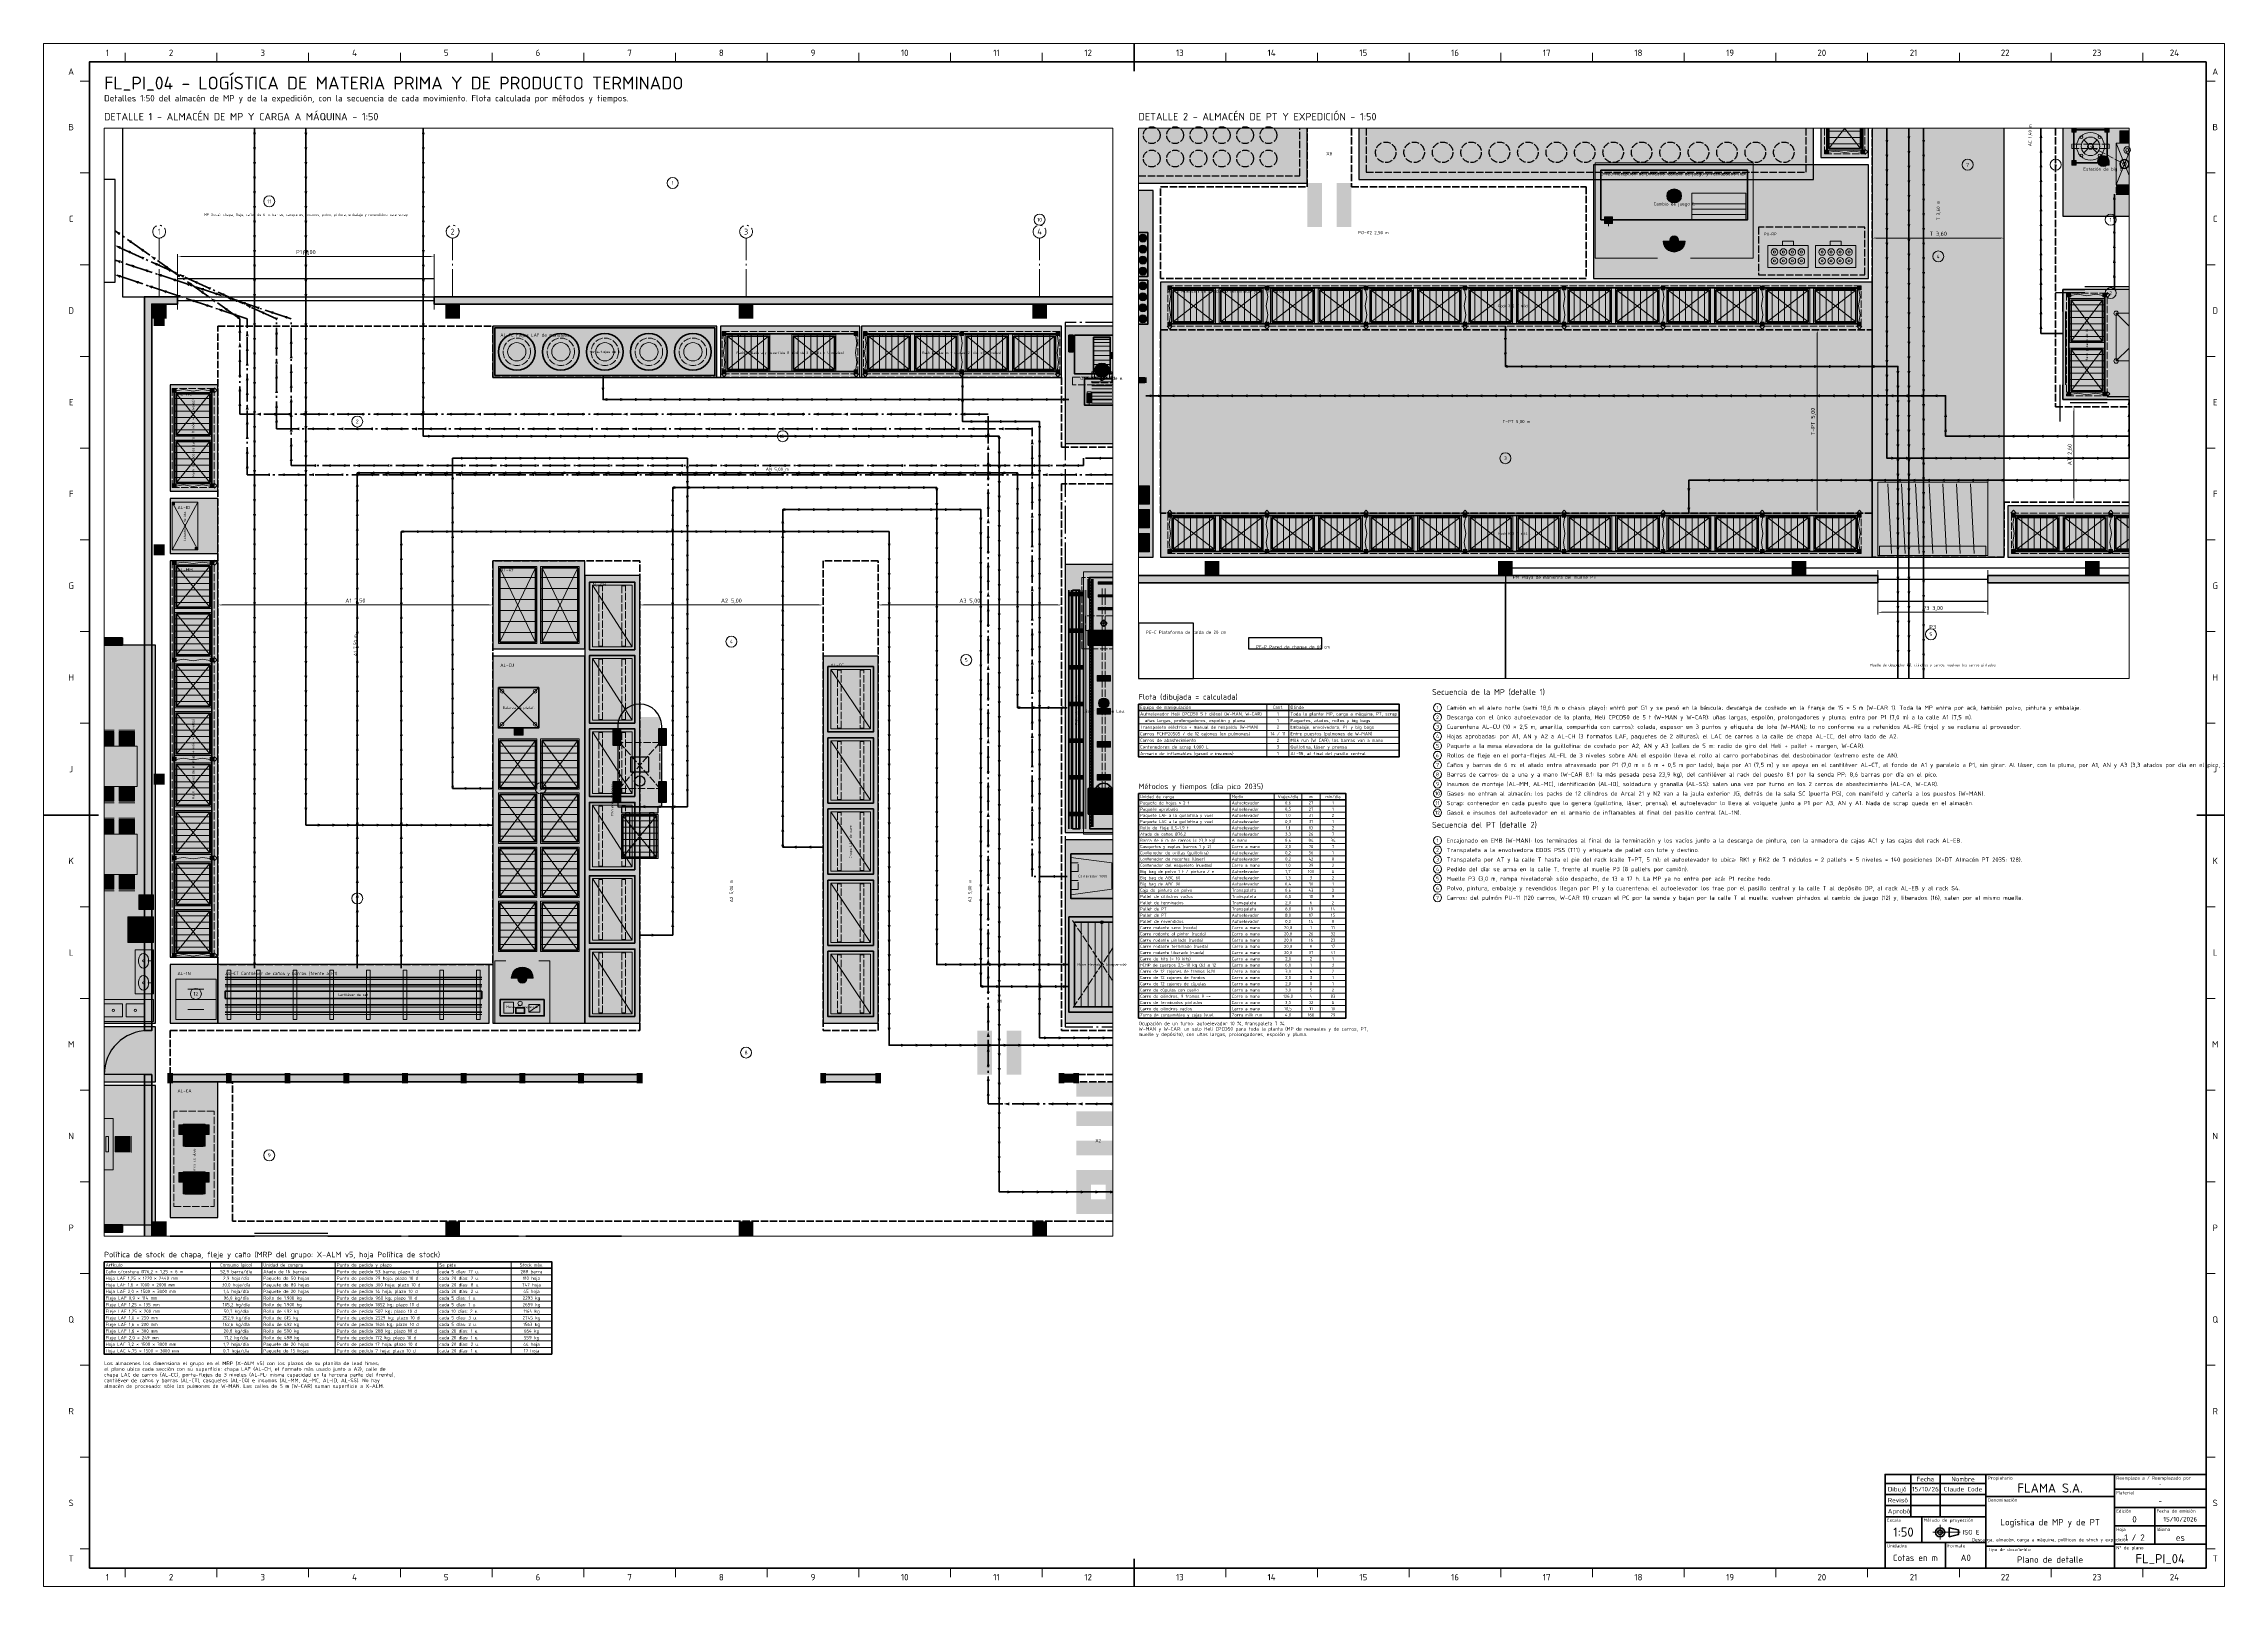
# Paper-space layout 'FL_PI_04-1' of a CAD drawing. Header units: millimetres. Extents: x 0 to 1189, y 0 to 841.
# The model-space entities are those that its viewports show. They can reach past a viewport. Long polylines and large blocks are cut down to what shows.
import ezdxf
from ezdxf.enums import TextEntityAlignment as Align

# ---------------------------------------------------------------- set-up
doc = ezdxf.new("R2010")
doc.units = ezdxf.units.MM
doc.linetypes.add('IRAM-E-TRAZOS', pattern=[5, 4, -1])
doc.linetypes.add('IRAM-F-TRAZO-PUNTO', pattern=[20, 15, -2, 1, -2])
for name, color, linetype, lineweight in [('01-VISIBLE', 7, 'CONTINUOUS', 70), ('03-EJE', 1, 'IRAM-F-TRAZO-PUNTO', 18), ('06-TEXTO', 7, 'CONTINUOUS', 25), ('07-RECUADRO', 7, 'CONTINUOUS', 70), ('08-FINA', 5, 'CONTINUOUS', 18), ('10-ROTULO', 7, 'CONTINUOUS', 35), ('11-TEXTO-ROTULO', 7, 'CONTINUOUS', 25), ('A-ABERTURA', 7, 'CONTINUOUS', 25), ('A-COLUMNA', 7, 'CONTINUOUS', 50), ('A-COTA', 7, 'CONTINUOUS', 18), ('A-EJE', 1, 'IRAM-F-TRAZO-PUNTO', 18), ('A-EQUIPO-FINO', 8, 'CONTINUOUS', 13), ('A-EQUIPO-OCULTO', 8, 'IRAM-E-TRAZOS', 13), ('A-EQUIPO-RELLENO', 9, 'CONTINUOUS', 13), ('A-EXTERIOR', 8, 'CONTINUOUS', 25), ('A-LOCAL', 7, 'CONTINUOUS', 25), ('A-MURO', 7, 'CONTINUOUS', 50), ('A-OPERARIO', 6, 'CONTINUOUS', 18), ('A-PASO', 7, 'CONTINUOUS', 25), ('A-RELLENO', 9, 'CONTINUOUS', 13), ('A-SECTOR', 1, 'CONTINUOUS', 25), ('A-SECTOR-TXT', 1, 'CONTINUOUS', 25), ('A-SEGURIDAD', 1, 'IRAM-E-TRAZOS', 18), ('A-TABIQUE', 7, 'CONTINUOUS', 50), ('A-TEXTO', 7, 'CONTINUOUS', 18), ('A-VEHICULO', 40, 'CONTINUOUS', 25), ('F-MP', 5, 'CONTINUOUS', 70), ('F-PT', 3, 'CONTINUOUS', 70), ('F-SCRAP', 8, 'IRAM-F-TRAZO-PUNTO', 50)]:
    doc.layers.add(name, color=color, linetype=linetype, lineweight=lineweight)
for name, color, linetype, lineweight, true_color in [('A-AREA-TRABAJO', 30, 'CONTINUOUS', 13, 0xeb963c), ('A-DEFENSA', 2, 'CONTINUOUS', 35, 0xe6b400), ('A-EQUIPO', 30, 'CONTINUOUS', 35, 0xe67800), ('A-MOBILIARIO', 8, 'CONTINUOUS', 18, 0x50505a), ('A-PASILLO', 2, 'IRAM-E-TRAZOS', 35, 0xd7a500), ('A-PULMON', 6, 'IRAM-E-TRAZOS', 25, 0xdc00c8), ('A-SENDA', 2, 'CONTINUOUS', 25, 0xd7a500), ('A-ZONA-LOG', 5, 'IRAM-F-TRAZO-PUNTO', 25, 0x285ac8)]:
    doc.layers.add(name, color=color, linetype=linetype, lineweight=lineweight, true_color=true_color)
doc.styles.add('ISO3098', font='isocpeur.ttf')
doc.dimstyles.new('FLAMA-IRAM', dxfattribs={"dimtxt": 3.5, "dimasz": 3.5, "dimexe": 2, "dimexo": 1.5, "dimgap": 1, "dimtad": 1, "dimdec": 1, "dimtxsty": 'ISO3098', "dimblk": 'IRAM_FLECHA', "dimblk1": 'IRAM_FLECHA', "dimblk2": 'IRAM_FLECHA', "dimcen": 2.5, "dimclrd": 3, "dimclre": 3, "dimclrt": 3, "dimazin": 3, "dimtfac": 1, "dimtmove": 0, "dimatfit": 3, "dimlwd": 18, "dimlwe": 18})

# ---------------------------------------------------------------- blocks, each defined once
blk = doc.blocks.new('IRAM_FLECHA')
blk.add_solid([(0, 0), (-1, 0.125), (-1, -0.125)])

msp = doc.modelspace()

# ---------------------------------------------------------------- hatches: boundary and pattern name
at = {"layer": 'A-COLUMNA', "true_color": 0x000000}
h = msp.add_hatch(color=7, dxfattribs=at)
h.dxf.hatch_style = 1
h.paths.add_polyline_path([(59, 691), (67, 691), (67, 699), (59, 699)])
h = msp.add_hatch(color=7, dxfattribs=at)
h.dxf.hatch_style = 1
h.paths.add_polyline_path([(60, 687), (66, 687), (66, 693), (60, 693)])
h = msp.add_hatch(color=7, dxfattribs=at)
h.dxf.hatch_style = 1
h.paths.add_polyline_path([(219, 691), (227, 691), (227, 699), (219, 699)])
h = msp.add_hatch(color=7, dxfattribs=at)
h.dxf.hatch_style = 1
h.paths.add_polyline_path([(379, 691), (387, 691), (387, 699), (379, 699)])
h = msp.add_hatch(color=7, dxfattribs=at)
h.dxf.hatch_style = 1
h.paths.add_polyline_path([(539, 691), (547, 691), (547, 699), (539, 699)])
h = msp.add_hatch(color=7, dxfattribs=at)
h.dxf.hatch_style = 1
h.paths.add_polyline_path([(60, 562), (66, 562), (66, 568), (60, 568)])
h = msp.add_hatch(color=7, dxfattribs=at)
h.dxf.hatch_style = 1
h.paths.add_polyline_path([(633, 551), (641, 551), (641, 559), (633, 559)])
h = msp.add_hatch(color=7, dxfattribs=at)
h.dxf.hatch_style = 1
h.paths.add_polyline_path([(793, 551), (801, 551), (801, 559), (793, 559)])
h = msp.add_hatch(color=7, dxfattribs=at)
h.dxf.hatch_style = 1
h.paths.add_polyline_path([(953, 551), (961, 551), (961, 559), (953, 559)])
h = msp.add_hatch(color=7, dxfattribs=at)
h.dxf.hatch_style = 1
h.paths.add_polyline_path([(1113, 551), (1121, 551), (1121, 559), (1113, 559)])
h = msp.add_hatch(color=7, dxfattribs=at)
h.dxf.hatch_style = 1
h.paths.add_polyline_path([(60, 437), (66, 437), (66, 443), (60, 443)])
h = msp.add_hatch(color=7, dxfattribs=at)
h.dxf.hatch_style = 1
h.paths.add_polyline_path([(59, 191), (67, 191), (67, 199), (59, 199)])
h = msp.add_hatch(color=7, dxfattribs=at)
h.dxf.hatch_style = 1
h.paths.add_polyline_path([(60, 193), (66, 193), (66, 191), (60, 191)])
h = msp.add_hatch(color=7, dxfattribs=at)
h.dxf.hatch_style = 1
h.paths.add_polyline_path([(219, 191), (227, 191), (227, 199), (219, 199)])
h = msp.add_hatch(color=7, dxfattribs=at)
h.dxf.hatch_style = 1
h.paths.add_polyline_path([(379, 191), (387, 191), (387, 199), (379, 199)])
h = msp.add_hatch(color=7, dxfattribs=at)
h.dxf.hatch_style = 1
h.paths.add_polyline_path([(539, 191), (547, 191), (547, 199), (539, 199)])
at = {"layer": 'A-DEFENSA', "true_color": 0x1e1e1e}
h = msp.add_hatch(color=7, dxfattribs=at)
h.dxf.hatch_style = 1
h.paths.add_polyline_path([(67.4, 274.2), (70.6, 274.2), (70.6, 279.8), (67.4, 279.8)])
at = {"layer": 'A-DEFENSA', "true_color": 0xf5c800}
h = msp.add_hatch(color=7, dxfattribs=at)
h.dxf.hatch_style = 1
h.paths.add_polyline_path([(69, 275), (325, 275), (325, 279), (69, 279)])
at = {"layer": 'A-DEFENSA', "true_color": 0x1e1e1e}
h = msp.add_hatch(color=7, dxfattribs=at)
h.dxf.hatch_style = 1
h.paths.add_polyline_path([(99.4, 274.2), (102.6, 274.2), (102.6, 279.8), (99.4, 279.8)])
h = msp.add_hatch(color=7, dxfattribs=at)
h.dxf.hatch_style = 1
h.paths.add_polyline_path([(131.4, 274.2), (134.6, 274.2), (134.6, 279.8), (131.4, 279.8)])
h = msp.add_hatch(color=7, dxfattribs=at)
h.dxf.hatch_style = 1
h.paths.add_polyline_path([(163.4, 274.2), (166.6, 274.2), (166.6, 279.8), (163.4, 279.8)])
h = msp.add_hatch(color=7, dxfattribs=at)
h.dxf.hatch_style = 1
h.paths.add_polyline_path([(195.4, 274.2), (198.6, 274.2), (198.6, 279.8), (195.4, 279.8)])
h = msp.add_hatch(color=7, dxfattribs=at)
h.dxf.hatch_style = 1
h.paths.add_polyline_path([(227.4, 274.2), (230.6, 274.2), (230.6, 279.8), (227.4, 279.8)])
h = msp.add_hatch(color=7, dxfattribs=at)
h.dxf.hatch_style = 1
h.paths.add_polyline_path([(259.4, 274.2), (262.6, 274.2), (262.6, 279.8), (259.4, 279.8)])
h = msp.add_hatch(color=7, dxfattribs=at)
h.dxf.hatch_style = 1
h.paths.add_polyline_path([(291.4, 274.2), (294.6, 274.2), (294.6, 279.8), (291.4, 279.8)])
h = msp.add_hatch(color=7, dxfattribs=at)
h.dxf.hatch_style = 1
h.paths.add_polyline_path([(323.4, 274.2), (326.6, 274.2), (326.6, 279.8), (323.4, 279.8)])
h = msp.add_hatch(color=7, dxfattribs=at)
h.dxf.hatch_style = 1
h.paths.add_polyline_path([(423.4, 274.2), (426.6, 274.2), (426.6, 279.8), (423.4, 279.8)])
at = {"layer": 'A-DEFENSA', "true_color": 0xf5c800}
h = msp.add_hatch(color=7, dxfattribs=at)
h.dxf.hatch_style = 1
h.paths.add_polyline_path([(425, 275), (455, 275), (455, 279), (425, 279)])
at = {"layer": 'A-DEFENSA', "true_color": 0x1e1e1e}
h = msp.add_hatch(color=7, dxfattribs=at)
h.dxf.hatch_style = 1
h.paths.add_polyline_path([(453.4, 274.2), (456.6, 274.2), (456.6, 279.8), (453.4, 279.8)])
h = msp.add_hatch(color=7, dxfattribs=at)
h.dxf.hatch_style = 1
h.paths.add_polyline_path([(553.4, 274.2), (556.6, 274.2), (556.6, 279.8), (553.4, 279.8)])
at = {"layer": 'A-DEFENSA', "true_color": 0xf5c800}
h = msp.add_hatch(color=7, dxfattribs=at)
h.dxf.hatch_style = 1
h.paths.add_polyline_path([(555, 275), (563, 275), (563, 279), (555, 279)])
at = {"layer": 'A-DEFENSA', "true_color": 0x1e1e1e}
h = msp.add_hatch(color=7, dxfattribs=at)
h.dxf.hatch_style = 1
h.paths.add_polyline_path([(561.4, 274.2), (564.6, 274.2), (564.6, 279.8), (561.4, 279.8)])
at = {"layer": 'A-EQUIPO-RELLENO', "true_color": 0xeedec0}
h = msp.add_hatch(color=7, dxfattribs=at)
h.dxf.hatch_style = 1
h.paths.add_polyline_path([(991.4, 783), (972.6, 783), (972.6, 795), (991.4, 795)])
at = {"layer": 'A-EQUIPO-RELLENO', "true_color": 0x969ba0}
h = msp.add_hatch(color=7, dxfattribs=at)
h.dxf.hatch_style = 1
h.paths.add_polyline_path([(1108.2, 792.8), (1105.8, 792.8), (1105.8, 795), (1108.2, 795)])
at = {"layer": 'A-EQUIPO-RELLENO', "true_color": 0xfaeec8}
h = msp.add_hatch(color=7, dxfattribs=at)
h.dxf.hatch_style = 1
h.paths.add_polyline_path([(1107, 776), (1125, 776), (1125, 794), (1107, 794)])
at = {"layer": 'A-EQUIPO-RELLENO', "true_color": 0x969ba0}
h = msp.add_hatch(color=7, dxfattribs=at)
h.dxf.hatch_style = 1
h.paths.add_polyline_path([(1126.2, 792.8), (1123.8, 792.8), (1123.8, 795), (1126.2, 795)])
at = {"layer": 'A-EQUIPO-RELLENO', "true_color": 0xeeeeee}
h = msp.add_hatch(color=7, dxfattribs=at)
h.dxf.hatch_style = 1
h.paths.add_polyline_path([(1130, 764), (1130, 786.8), (1137, 786.8), (1137, 764)])
at = {"layer": 'A-EQUIPO-RELLENO', "true_color": 0xcdd0d4}
h = msp.add_hatch(color=7, dxfattribs=at)
h.dxf.hatch_style = 1
h.paths.add_polyline_path([(1132, 787), (1132, 793.4), (1137, 793.4), (1137, 787)])
at = {"layer": 'A-EQUIPO-RELLENO', "true_color": 0x969ba0}
h = msp.add_hatch(color=7, dxfattribs=at)
h.dxf.hatch_style = 1
h.paths.add_polyline_path([(973.2, 781), (973.2, 783), (971.2, 783), (971.2, 781)])
h = msp.add_hatch(color=7, dxfattribs=at)
h.dxf.hatch_style = 1
h.paths.add_polyline_path([(992.8, 781), (992.8, 783), (990.8, 783), (990.8, 781)])
h = msp.add_hatch(color=7, dxfattribs=at)
h.dxf.hatch_style = 1
h.paths.add_polyline_path([(1105.8, 774.8), (1108.2, 774.8), (1108.2, 777.2), (1105.8, 777.2)])
at = {"layer": 'A-EQUIPO-RELLENO', "true_color": 0xffffff}
h = msp.add_hatch(color=7, dxfattribs=at)
h.dxf.hatch_style = 1
h.paths.add_polyline_path([(1125.948, 777), (1125.8741, 777.656), (1125.6561, 778.2791), (1125.3048, 778.838), (1124.838, 779.3048), (1124.2791, 779.6561), (1123.656, 779.8741), (1123, 779.948), (1122.344, 779.8741), (1121.7209, 779.6561), (1121.162, 779.3048), (1120.6952, 778.838), (1120.3439, 778.2791), (1120.1259, 777.656), (1120.052, 777), (1120.1259, 776.344), (1120.3439, 775.7209), (1120.6952, 775.162), (1121.162, 774.6952), (1121.7209, 774.3439), (1122.344, 774.1259), (1123, 774.052), (1123.656, 774.1259), (1124.2791, 774.3439), (1124.838, 774.6952), (1125.3048, 775.162), (1125.6561, 775.7209), (1125.8741, 776.344)])
at = {"layer": 'A-EQUIPO-RELLENO', "true_color": 0x969ba0}
h = msp.add_hatch(color=7, dxfattribs=at)
h.dxf.hatch_style = 1
h.paths.add_polyline_path([(1123.8, 774.8), (1126.2, 774.8), (1126.2, 777.2), (1123.8, 777.2)])
at = {"layer": 'A-EQUIPO-RELLENO', "true_color": 0xeedec0}
h = msp.add_hatch(color=7, dxfattribs=at)
h.dxf.hatch_style = 1
h.paths.add_polyline_path([(849, 745), (929, 745), (929, 772), (849, 772)])
at = {"layer": 'A-EQUIPO-RELLENO', "true_color": 0xffffff}
h = msp.add_hatch(color=7, dxfattribs=at)
h.dxf.hatch_style = 1
h.paths.add_polyline_path([(892.872, 758), (892.7749, 758.8616), (892.4886, 759.68), (892.0273, 760.4142), (891.4142, 761.0273), (890.68, 761.4886), (889.8616, 761.7749), (889, 761.872), (888.1384, 761.7749), (887.32, 761.4886), (886.5858, 761.0273), (885.9727, 760.4142), (885.5114, 759.68), (885.2251, 758.8616), (885.128, 758), (885.2251, 757.1384), (885.5114, 756.32), (885.9727, 755.5858), (886.5858, 754.9727), (887.32, 754.5114), (888.1384, 754.2251), (889, 754.128), (889.8616, 754.2251), (890.68, 754.5114), (891.4142, 754.9727), (892.0273, 755.5858), (892.4886, 756.32), (892.7749, 757.1384)])
at = {"layer": 'A-EQUIPO-RELLENO', "true_color": 0xeeeeee}
h = msp.add_hatch(color=7, dxfattribs=at)
h.dxf.hatch_style = 1
h.paths.add_polyline_path([(1130, 759), (1130, 763.4), (1137, 763.4), (1137, 759)])
at = {"layer": 'A-EQUIPO-RELLENO', "true_color": 0xecece4}
h = msp.add_hatch(color=7, dxfattribs=at)
h.dxf.hatch_style = 1
h.paths.add_polyline_path([(602, 738), (602, 714), (597, 714), (597, 738)])
at = {"layer": 'A-EQUIPO-RELLENO', "true_color": 0x96b4d2}
h = msp.add_hatch(color=7, dxfattribs=at)
h.dxf.hatch_style = 1
h.paths.add_polyline_path([(599.3333, 732.8), (599.9027, 732.875), (600.4333, 733.0947), (600.889, 733.4444), (601.2386, 733.9), (601.4584, 734.4306), (601.5333, 735), (601.4584, 735.5694), (601.2386, 736.1), (600.889, 736.5556), (600.4333, 736.9053), (599.9027, 737.125), (599.3333, 737.2), (598.7639, 737.125), (598.2333, 736.9053), (597.7777, 736.5556), (597.4281, 736.1), (597.2083, 735.5694), (597.1333, 735), (597.2083, 734.4306), (597.4281, 733.9), (597.7777, 733.4444), (598.2333, 733.0947), (598.7639, 732.875)])
at = {"layer": 'A-EQUIPO-RELLENO', "true_color": 0xcdd0d4}
h = msp.add_hatch(color=7, dxfattribs=at)
h.dxf.hatch_style = 1
h.paths.add_polyline_path([(851, 743), (855.4, 743), (855.4, 746.6), (851, 746.6)])
at = {"layer": 'A-EQUIPO-RELLENO', "true_color": 0x96b4d2}
h = msp.add_hatch(color=7, dxfattribs=at)
h.dxf.hatch_style = 1
h.paths.add_polyline_path([(599.3333, 726.8), (599.9027, 726.875), (600.4333, 727.0947), (600.889, 727.4444), (601.2386, 727.9), (601.4584, 728.4306), (601.5333, 729), (601.4584, 729.5694), (601.2386, 730.1), (600.889, 730.5556), (600.4333, 730.9053), (599.9027, 731.125), (599.3333, 731.2), (598.7639, 731.125), (598.2333, 730.9053), (597.7777, 730.5556), (597.4281, 730.1), (597.2083, 729.5694), (597.1333, 729), (597.2083, 728.4306), (597.4281, 727.9), (597.7777, 727.4444), (598.2333, 727.0947), (598.7639, 726.875)])
at = {"layer": 'A-EQUIPO-RELLENO', "true_color": 0xfae1f5}
h = msp.add_hatch(color=7, dxfattribs=at)
h.dxf.hatch_style = 1
h.paths.add_polyline_path([(883, 733.4), (883.2044, 731.8471), (883.8038, 730.4), (884.7574, 729.1574), (886, 728.2038), (887.4471, 727.6044), (889, 727.4), (890.5529, 727.6044), (892, 728.2038), (893.2426, 729.1574), (894.1962, 730.4), (894.7956, 731.8471), (895, 733.4), (883, 733.4)])
at = {"layer": 'A-EQUIPO-RELLENO', "true_color": 0xffffff}
h = msp.add_hatch(color=7, dxfattribs=at)
h.dxf.hatch_style = 1
h.paths.add_polyline_path([(891.4, 733.8), (891.3182, 734.4212), (891.0785, 735), (890.6971, 735.4971), (890.2, 735.8785), (889.6212, 736.1182), (889, 736.2), (888.3788, 736.1182), (887.8, 735.8785), (887.3029, 735.4971), (886.9215, 735), (886.6818, 734.4212), (886.6, 733.8), (886.6818, 733.1788), (886.9215, 732.6), (887.3029, 732.1029), (887.8, 731.7215), (888.3788, 731.4818), (889, 731.4), (889.6212, 731.4818), (890.2, 731.7215), (890.6971, 732.1029), (891.0785, 732.6), (891.3182, 733.1788)])
at = {"layer": 'A-EQUIPO-RELLENO', "true_color": 0xfaf0fa}
h = msp.add_hatch(color=7, dxfattribs=at)
h.dxf.hatch_style = 1
h.paths.add_polyline_path([(940, 719), (962, 719), (962, 731), (940, 731)])
h = msp.add_hatch(color=7, dxfattribs=at)
h.dxf.hatch_style = 1
h.paths.add_polyline_path([(966, 719), (988, 719), (988, 731), (966, 731)])
at = {"layer": 'A-EQUIPO-RELLENO', "true_color": 0x96b4d2}
h = msp.add_hatch(color=7, dxfattribs=at)
h.dxf.hatch_style = 1
h.paths.add_polyline_path([(599.3333, 720.8), (599.9027, 720.875), (600.4333, 721.0947), (600.889, 721.4444), (601.2386, 721.9), (601.4584, 722.4306), (601.5333, 723), (601.4584, 723.5694), (601.2386, 724.1), (600.889, 724.5556), (600.4333, 724.9053), (599.9027, 725.125), (599.3333, 725.2), (598.7639, 725.125), (598.2333, 724.9053), (597.7777, 724.5556), (597.4281, 724.1), (597.2083, 723.5694), (597.1333, 723), (597.2083, 722.4306), (597.4281, 721.9), (597.7777, 721.4444), (598.2333, 721.0947), (598.7639, 720.875)])
h = msp.add_hatch(color=7, dxfattribs=at)
h.dxf.hatch_style = 1
h.paths.add_polyline_path([(599.3333, 714.8), (599.9027, 714.875), (600.4333, 715.0947), (600.889, 715.4444), (601.2386, 715.9), (601.4584, 716.4306), (601.5333, 717), (601.4584, 717.5694), (601.2386, 718.1), (600.889, 718.5556), (600.4333, 718.9053), (599.9027, 719.125), (599.3333, 719.2), (598.7639, 719.125), (598.2333, 718.9053), (597.7777, 718.5556), (597.4281, 718.1), (597.2083, 717.5694), (597.1333, 717), (597.2083, 716.4306), (597.4281, 715.9), (597.7777, 715.4444), (598.2333, 715.0947), (598.7639, 714.875)])
at = {"layer": 'A-EQUIPO-RELLENO', "true_color": 0xecece4}
h = msp.add_hatch(color=7, dxfattribs=at)
h.dxf.hatch_style = 1
h.paths.add_polyline_path([(602, 712), (602, 688), (597, 688), (597, 712)])
at = {"layer": 'A-EQUIPO-RELLENO', "true_color": 0x96b4d2}
h = msp.add_hatch(color=7, dxfattribs=at)
h.dxf.hatch_style = 1
h.paths.add_polyline_path([(599.3333, 706.8), (599.9027, 706.875), (600.4333, 707.0947), (600.889, 707.4444), (601.2386, 707.9), (601.4584, 708.4306), (601.5333, 709), (601.4584, 709.5694), (601.2386, 710.1), (600.889, 710.5556), (600.4333, 710.9053), (599.9027, 711.125), (599.3333, 711.2), (598.7639, 711.125), (598.2333, 710.9053), (597.7777, 710.5556), (597.4281, 710.1), (597.2083, 709.5694), (597.1333, 709), (597.2083, 708.4306), (597.4281, 707.9), (597.7777, 707.4444), (598.2333, 707.0947), (598.7639, 706.875)])
h = msp.add_hatch(color=7, dxfattribs=at)
h.dxf.hatch_style = 1
h.paths.add_polyline_path([(599.3333, 700.8), (599.9027, 700.875), (600.4333, 701.0947), (600.889, 701.4444), (601.2386, 701.9), (601.4584, 702.4306), (601.5333, 703), (601.4584, 703.5694), (601.2386, 704.1), (600.889, 704.5556), (600.4333, 704.9053), (599.9027, 705.125), (599.3333, 705.2), (598.7639, 705.125), (598.2333, 704.9053), (597.7777, 704.5556), (597.4281, 704.1), (597.2083, 703.5694), (597.1333, 703), (597.2083, 702.4306), (597.4281, 701.9), (597.7777, 701.4444), (598.2333, 701.0947), (598.7639, 700.875)])
at = {"layer": 'A-EQUIPO-RELLENO', "true_color": 0x969ba0}
h = msp.add_hatch(color=7, dxfattribs=at)
h.dxf.hatch_style = 1
h.paths.add_polyline_path([(613, 706.8), (615, 706.8), (615, 708.8), (613, 708.8)])
at = {"layer": 'A-EQUIPO-RELLENO', "true_color": 0xeedec0}
h = msp.add_hatch(color=7, dxfattribs=at)
h.dxf.hatch_style = 1
h.paths.add_polyline_path([(615, 688.6), (638.9, 688.6), (638.9, 707.4), (615, 707.4)])
h = msp.add_hatch(color=7, dxfattribs=at)
h.dxf.hatch_style = 1
h.paths.add_polyline_path([(641, 688.6), (664.9, 688.6), (664.9, 707.4), (641, 707.4)])
at = {"layer": 'A-EQUIPO-RELLENO', "true_color": 0x969ba0}
h = msp.add_hatch(color=7, dxfattribs=at)
h.dxf.hatch_style = 1
h.paths.add_polyline_path([(666, 706.8), (668, 706.8), (668, 708.8), (666, 708.8)])
at = {"layer": 'A-EQUIPO-RELLENO', "true_color": 0xeedec0}
h = msp.add_hatch(color=7, dxfattribs=at)
h.dxf.hatch_style = 1
h.paths.add_polyline_path([(669, 688.6), (692.9, 688.6), (692.9, 707.4), (669, 707.4)])
h = msp.add_hatch(color=7, dxfattribs=at)
h.dxf.hatch_style = 1
h.paths.add_polyline_path([(695, 688.6), (718.9, 688.6), (718.9, 707.4), (695, 707.4)])
at = {"layer": 'A-EQUIPO-RELLENO', "true_color": 0x969ba0}
h = msp.add_hatch(color=7, dxfattribs=at)
h.dxf.hatch_style = 1
h.paths.add_polyline_path([(720, 706.8), (722, 706.8), (722, 708.8), (720, 708.8)])
at = {"layer": 'A-EQUIPO-RELLENO', "true_color": 0xeedec0}
h = msp.add_hatch(color=7, dxfattribs=at)
h.dxf.hatch_style = 1
h.paths.add_polyline_path([(723, 688.6), (746.9, 688.6), (746.9, 707.4), (723, 707.4)])
h = msp.add_hatch(color=7, dxfattribs=at)
h.dxf.hatch_style = 1
h.paths.add_polyline_path([(749, 688.6), (772.9, 688.6), (772.9, 707.4), (749, 707.4)])
at = {"layer": 'A-EQUIPO-RELLENO', "true_color": 0x969ba0}
h = msp.add_hatch(color=7, dxfattribs=at)
h.dxf.hatch_style = 1
h.paths.add_polyline_path([(774, 706.8), (776, 706.8), (776, 708.8), (774, 708.8)])
at = {"layer": 'A-EQUIPO-RELLENO', "true_color": 0xeedec0}
h = msp.add_hatch(color=7, dxfattribs=at)
h.dxf.hatch_style = 1
h.paths.add_polyline_path([(777, 688.6), (800.9, 688.6), (800.9, 707.4), (777, 707.4)])
h = msp.add_hatch(color=7, dxfattribs=at)
h.dxf.hatch_style = 1
h.paths.add_polyline_path([(803, 688.6), (826.9, 688.6), (826.9, 707.4), (803, 707.4)])
at = {"layer": 'A-EQUIPO-RELLENO', "true_color": 0x969ba0}
h = msp.add_hatch(color=7, dxfattribs=at)
h.dxf.hatch_style = 1
h.paths.add_polyline_path([(828, 706.8), (830, 706.8), (830, 708.8), (828, 708.8)])
at = {"layer": 'A-EQUIPO-RELLENO', "true_color": 0xeedec0}
h = msp.add_hatch(color=7, dxfattribs=at)
h.dxf.hatch_style = 1
h.paths.add_polyline_path([(831, 688.6), (854.9, 688.6), (854.9, 707.4), (831, 707.4)])
h = msp.add_hatch(color=7, dxfattribs=at)
h.dxf.hatch_style = 1
h.paths.add_polyline_path([(857, 688.6), (880.9, 688.6), (880.9, 707.4), (857, 707.4)])
at = {"layer": 'A-EQUIPO-RELLENO', "true_color": 0x969ba0}
h = msp.add_hatch(color=7, dxfattribs=at)
h.dxf.hatch_style = 1
h.paths.add_polyline_path([(882, 706.8), (884, 706.8), (884, 708.8), (882, 708.8)])
at = {"layer": 'A-EQUIPO-RELLENO', "true_color": 0xeedec0}
h = msp.add_hatch(color=7, dxfattribs=at)
h.dxf.hatch_style = 1
h.paths.add_polyline_path([(885, 688.6), (908.9, 688.6), (908.9, 707.4), (885, 707.4)])
h = msp.add_hatch(color=7, dxfattribs=at)
h.dxf.hatch_style = 1
h.paths.add_polyline_path([(911, 688.6), (934.9, 688.6), (934.9, 707.4), (911, 707.4)])
at = {"layer": 'A-EQUIPO-RELLENO', "true_color": 0x969ba0}
h = msp.add_hatch(color=7, dxfattribs=at)
h.dxf.hatch_style = 1
h.paths.add_polyline_path([(936, 706.8), (938, 706.8), (938, 708.8), (936, 708.8)])
at = {"layer": 'A-EQUIPO-RELLENO', "true_color": 0xeedec0}
h = msp.add_hatch(color=7, dxfattribs=at)
h.dxf.hatch_style = 1
h.paths.add_polyline_path([(939, 688.6), (962.9, 688.6), (962.9, 707.4), (939, 707.4)])
h = msp.add_hatch(color=7, dxfattribs=at)
h.dxf.hatch_style = 1
h.paths.add_polyline_path([(965, 688.6), (988.9, 688.6), (988.9, 707.4), (965, 707.4)])
at = {"layer": 'A-EQUIPO-RELLENO', "true_color": 0x969ba0}
h = msp.add_hatch(color=7, dxfattribs=at)
h.dxf.hatch_style = 1
h.paths.add_polyline_path([(989, 706.8), (991, 706.8), (991, 708.8), (989, 708.8)])
h = msp.add_hatch(color=7, dxfattribs=at)
h.dxf.hatch_style = 1
h.paths.add_polyline_path([(1105.2, 703), (1105.2, 705), (1103.2, 705), (1103.2, 703)])
at = {"layer": 'A-EQUIPO-RELLENO', "true_color": 0xeedec0}
h = msp.add_hatch(color=7, dxfattribs=at)
h.dxf.hatch_style = 1
h.paths.add_polyline_path([(1123.4, 678), (1123.4, 702), (1104.6, 702), (1104.6, 678)])
at = {"layer": 'A-EQUIPO-RELLENO', "true_color": 0x969ba0}
h = msp.add_hatch(color=7, dxfattribs=at)
h.dxf.hatch_style = 1
h.paths.add_polyline_path([(1124.8, 703), (1124.8, 705), (1122.8, 705), (1122.8, 703)])
at = {"layer": 'A-EQUIPO-RELLENO', "true_color": 0x96b4d2}
h = msp.add_hatch(color=7, dxfattribs=at)
h.dxf.hatch_style = 1
h.paths.add_polyline_path([(599.3333, 694.8), (599.9027, 694.875), (600.4333, 695.0947), (600.889, 695.4444), (601.2386, 695.9), (601.4584, 696.4306), (601.5333, 697), (601.4584, 697.5694), (601.2386, 698.1), (600.889, 698.5556), (600.4333, 698.9053), (599.9027, 699.125), (599.3333, 699.2), (598.7639, 699.125), (598.2333, 698.9053), (597.7777, 698.5556), (597.4281, 698.1), (597.2083, 697.5694), (597.1333, 697), (597.2083, 696.4306), (597.4281, 695.9), (597.7777, 695.4444), (598.2333, 695.0947), (598.7639, 694.875)])
h = msp.add_hatch(color=7, dxfattribs=at)
h.dxf.hatch_style = 1
h.paths.add_polyline_path([(599.3333, 688.8), (599.9027, 688.875), (600.4333, 689.0947), (600.889, 689.4444), (601.2386, 689.9), (601.4584, 690.4306), (601.5333, 691), (601.4584, 691.5694), (601.2386, 692.1), (600.889, 692.5556), (600.4333, 692.9053), (599.9027, 693.125), (599.3333, 693.2), (598.7639, 693.125), (598.2333, 692.9053), (597.7777, 692.5556), (597.4281, 692.1), (597.2083, 691.5694), (597.1333, 691), (597.2083, 690.4306), (597.4281, 689.9), (597.7777, 689.4444), (598.2333, 689.0947), (598.7639, 688.875)])
at = {"layer": 'A-EQUIPO-RELLENO', "true_color": 0xfaeec8}
h = msp.add_hatch(color=7, dxfattribs=at)
h.dxf.hatch_style = 1
h.paths.add_polyline_path([(1130, 668), (1130, 694), (1137, 694), (1137, 668)])
at = {"layer": 'A-EQUIPO-RELLENO', "true_color": 0xe1e6ec}
h = msp.add_hatch(color=7, dxfattribs=at)
h.dxf.hatch_style = 1
h.paths.add_polyline_path([(268, 673), (267.6593, 675.5882), (266.6603, 678), (265.0711, 680.0711), (263, 681.6603), (260.5882, 682.6593), (258, 683), (255.4118, 682.6593), (253, 681.6603), (250.9289, 680.0711), (249.3397, 678), (248.3407, 675.5882), (248, 673), (248.3407, 670.4118), (249.3397, 668), (250.9289, 665.9289), (253, 664.3397), (255.4118, 663.3407), (258, 663), (260.5882, 663.3407), (263, 664.3397), (265.0711, 665.9289), (266.6603, 668), (267.6593, 670.4118)])
h = msp.add_hatch(color=7, dxfattribs=at)
h.dxf.hatch_style = 1
h.paths.add_polyline_path([(292, 673), (291.6593, 675.5882), (290.6603, 678), (289.0711, 680.0711), (287, 681.6603), (284.5882, 682.6593), (282, 683), (279.4118, 682.6593), (277, 681.6603), (274.9289, 680.0711), (273.3397, 678), (272.3407, 675.5882), (272, 673), (272.3407, 670.4118), (273.3397, 668), (274.9289, 665.9289), (277, 664.3397), (279.4118, 663.3407), (282, 663), (284.5882, 663.3407), (287, 664.3397), (289.0711, 665.9289), (290.6603, 668), (291.6593, 670.4118)])
h = msp.add_hatch(color=7, dxfattribs=at)
h.dxf.hatch_style = 1
h.paths.add_polyline_path([(316, 673), (315.6593, 675.5882), (314.6603, 678), (313.0711, 680.0711), (311, 681.6603), (308.5882, 682.6593), (306, 683), (303.4118, 682.6593), (301, 681.6603), (298.9289, 680.0711), (297.3397, 678), (296.3407, 675.5882), (296, 673), (296.3407, 670.4118), (297.3397, 668), (298.9289, 665.9289), (301, 664.3397), (303.4118, 663.3407), (306, 663), (308.5882, 663.3407), (311, 664.3397), (313.0711, 665.9289), (314.6603, 668), (315.6593, 670.4118)])
h = msp.add_hatch(color=7, dxfattribs=at)
h.dxf.hatch_style = 1
h.paths.add_polyline_path([(340, 673), (339.6593, 675.5882), (338.6603, 678), (337.0711, 680.0711), (335, 681.6603), (332.5882, 682.6593), (330, 683), (327.4118, 682.6593), (325, 681.6603), (322.9289, 680.0711), (321.3397, 678), (320.3407, 675.5882), (320, 673), (320.3407, 670.4118), (321.3397, 668), (322.9289, 665.9289), (325, 664.3397), (327.4118, 663.3407), (330, 663), (332.5882, 663.3407), (335, 664.3397), (337.0711, 665.9289), (338.6603, 668), (339.6593, 670.4118)])
h = msp.add_hatch(color=7, dxfattribs=at)
h.dxf.hatch_style = 1
h.paths.add_polyline_path([(364, 673), (363.6593, 675.5882), (362.6603, 678), (361.0711, 680.0711), (359, 681.6603), (356.5882, 682.6593), (354, 683), (351.4118, 682.6593), (349, 681.6603), (346.9289, 680.0711), (345.3397, 678), (344.3407, 675.5882), (344, 673), (344.3407, 670.4118), (345.3397, 668), (346.9289, 665.9289), (349, 664.3397), (351.4118, 663.3407), (354, 663), (356.5882, 663.3407), (359, 664.3397), (361.0711, 665.9289), (362.6603, 668), (363.6593, 670.4118)])
at = {"layer": 'A-EQUIPO-RELLENO', "true_color": 0x969ba0}
h = msp.add_hatch(color=7, dxfattribs=at)
h.dxf.hatch_style = 1
h.paths.add_polyline_path([(370, 681.8), (372, 681.8), (372, 683.8), (370, 683.8)])
at = {"layer": 'A-EQUIPO-RELLENO', "true_color": 0xeedec0}
h = msp.add_hatch(color=7, dxfattribs=at)
h.dxf.hatch_style = 1
h.paths.add_polyline_path([(372, 662.6), (396, 662.6), (396, 682.4), (372, 682.4)])
h = msp.add_hatch(color=7, dxfattribs=at)
h.dxf.hatch_style = 1
h.paths.add_polyline_path([(408, 662.6), (432, 662.6), (432, 682.4), (408, 682.4)])
at = {"layer": 'A-EQUIPO-RELLENO', "true_color": 0x969ba0}
h = msp.add_hatch(color=7, dxfattribs=at)
h.dxf.hatch_style = 1
h.paths.add_polyline_path([(442, 681.8), (444, 681.8), (444, 683.8), (442, 683.8)])
h = msp.add_hatch(color=7, dxfattribs=at)
h.dxf.hatch_style = 1
h.paths.add_polyline_path([(447, 681.8), (449, 681.8), (449, 683.8), (447, 683.8)])
at = {"layer": 'A-EQUIPO-RELLENO', "true_color": 0xeedec0}
h = msp.add_hatch(color=7, dxfattribs=at)
h.dxf.hatch_style = 1
h.paths.add_polyline_path([(449, 662.6), (472.65, 662.6), (472.65, 682.4), (449, 682.4)])
h = msp.add_hatch(color=7, dxfattribs=at)
h.dxf.hatch_style = 1
h.paths.add_polyline_path([(474.75, 662.6), (498.4, 662.6), (498.4, 682.4), (474.75, 682.4)])
at = {"layer": 'A-EQUIPO-RELLENO', "true_color": 0x969ba0}
h = msp.add_hatch(color=7, dxfattribs=at)
h.dxf.hatch_style = 1
h.paths.add_polyline_path([(499.5, 681.8), (501.5, 681.8), (501.5, 683.8), (499.5, 683.8)])
at = {"layer": 'A-EQUIPO-RELLENO', "true_color": 0xeedec0}
h = msp.add_hatch(color=7, dxfattribs=at)
h.dxf.hatch_style = 1
h.paths.add_polyline_path([(502.5, 662.6), (526.15, 662.6), (526.15, 682.4), (502.5, 682.4)])
h = msp.add_hatch(color=7, dxfattribs=at)
h.dxf.hatch_style = 1
h.paths.add_polyline_path([(528.25, 662.6), (551.9, 662.6), (551.9, 682.4), (528.25, 682.4)])
at = {"layer": 'A-EQUIPO-RELLENO', "true_color": 0x969ba0}
h = msp.add_hatch(color=7, dxfattribs=at)
h.dxf.hatch_style = 1
h.paths.add_polyline_path([(552, 681.8), (554, 681.8), (554, 683.8), (552, 683.8)])
at = {"layer": 'A-EQUIPO-RELLENO', "true_color": 0xcdd0d4}
h = msp.add_hatch(color=7, dxfattribs=at)
h.dxf.hatch_style = 1
h.paths.add_polyline_path([(559, 682), (559, 673), (561.4, 673), (561.4, 682)])
at = {"layer": 'A-EQUIPO-RELLENO', "true_color": 0xeeeeee}
h = msp.add_hatch(color=7, dxfattribs=at)
h.dxf.hatch_style = 1
h.paths.add_polyline_path([(562, 661), (562, 682), (583, 682), (583, 661)])
at = {"layer": 'A-EQUIPO-RELLENO', "true_color": 0xe2e7ee}
h = msp.add_hatch(color=7, dxfattribs=at)
h.dxf.hatch_style = 1
h.paths.add_polyline_path([(572.5, 681), (572.5, 661), (581.5, 661), (581.5, 681)])
at = {"layer": 'A-EQUIPO-RELLENO', "true_color": 0x969ba0}
h = msp.add_hatch(color=7, dxfattribs=at)
h.dxf.hatch_style = 1
h.paths.add_polyline_path([(613, 687.2), (615, 687.2), (615, 689.2), (613, 689.2)])
h = msp.add_hatch(color=7, dxfattribs=at)
h.dxf.hatch_style = 1
h.paths.add_polyline_path([(666, 687.2), (668, 687.2), (668, 689.2), (666, 689.2)])
h = msp.add_hatch(color=7, dxfattribs=at)
h.dxf.hatch_style = 1
h.paths.add_polyline_path([(720, 687.2), (722, 687.2), (722, 689.2), (720, 689.2)])
h = msp.add_hatch(color=7, dxfattribs=at)
h.dxf.hatch_style = 1
h.paths.add_polyline_path([(774, 687.2), (776, 687.2), (776, 689.2), (774, 689.2)])
h = msp.add_hatch(color=7, dxfattribs=at)
h.dxf.hatch_style = 1
h.paths.add_polyline_path([(828, 687.2), (830, 687.2), (830, 689.2), (828, 689.2)])
h = msp.add_hatch(color=7, dxfattribs=at)
h.dxf.hatch_style = 1
h.paths.add_polyline_path([(882, 687.2), (884, 687.2), (884, 689.2), (882, 689.2)])
h = msp.add_hatch(color=7, dxfattribs=at)
h.dxf.hatch_style = 1
h.paths.add_polyline_path([(936, 687.2), (938, 687.2), (938, 689.2), (936, 689.2)])
h = msp.add_hatch(color=7, dxfattribs=at)
h.dxf.hatch_style = 1
h.paths.add_polyline_path([(989, 687.2), (991, 687.2), (991, 689.2), (989, 689.2)])
at = {"layer": 'A-EQUIPO-RELLENO', "true_color": 0xffffff}
h = msp.add_hatch(color=7, dxfattribs=at)
h.dxf.hatch_style = 1
h.paths.add_polyline_path([(580.872, 663), (580.7749, 663.8616), (580.4886, 664.68), (580.0273, 665.4142), (579.4142, 666.0273), (578.68, 666.4886), (577.8616, 666.7749), (577, 666.872), (576.1384, 666.7749), (575.32, 666.4886), (574.5858, 666.0273), (573.9727, 665.4142), (573.5114, 664.68), (573.2251, 663.8616), (573.128, 663), (573.2251, 662.1384), (573.5114, 661.32), (573.9727, 660.5858), (574.5858, 659.9727), (575.32, 659.5114), (576.1384, 659.2251), (577, 659.128), (577.8616, 659.2251), (578.68, 659.5114), (579.4142, 659.9727), (580.0273, 660.5858), (580.4886, 661.32), (580.7749, 662.1384)])
at = {"layer": 'A-EQUIPO-RELLENO', "true_color": 0xcdd0d4}
h = msp.add_hatch(color=7, dxfattribs=at)
h.dxf.hatch_style = 1
h.paths.add_polyline_path([(581.5, 669.4), (581.5, 672.6), (583, 672.6), (583, 669.4)])
at = {"layer": 'A-EQUIPO-RELLENO', "true_color": 0xeedec0}
h = msp.add_hatch(color=7, dxfattribs=at)
h.dxf.hatch_style = 1
h.paths.add_polyline_path([(1123.4, 651), (1123.4, 675), (1104.6, 675), (1104.6, 651)])
at = {"layer": 'A-EQUIPO-RELLENO', "true_color": 0x969ba0}
h = msp.add_hatch(color=7, dxfattribs=at)
h.dxf.hatch_style = 1
h.paths.add_polyline_path([(370, 661.2), (372, 661.2), (372, 663.2), (370, 663.2)])
h = msp.add_hatch(color=7, dxfattribs=at)
h.dxf.hatch_style = 1
h.paths.add_polyline_path([(442, 661.2), (444, 661.2), (444, 663.2), (442, 663.2)])
h = msp.add_hatch(color=7, dxfattribs=at)
h.dxf.hatch_style = 1
h.paths.add_polyline_path([(447, 661.2), (449, 661.2), (449, 663.2), (447, 663.2)])
h = msp.add_hatch(color=7, dxfattribs=at)
h.dxf.hatch_style = 1
h.paths.add_polyline_path([(499.5, 661.2), (501.5, 661.2), (501.5, 663.2), (499.5, 663.2)])
h = msp.add_hatch(color=7, dxfattribs=at)
h.dxf.hatch_style = 1
h.paths.add_polyline_path([(552, 661.2), (554, 661.2), (554, 663.2), (552, 663.2)])
at = {"layer": 'A-EQUIPO-RELLENO', "true_color": 0xe2e7ee}
h = msp.add_hatch(color=7, dxfattribs=at)
h.dxf.hatch_style = 1
h.paths.add_polyline_path([(567.5, 644), (567.5, 658.2), (583, 658.2), (583, 644)])
at = {"layer": 'A-EQUIPO-RELLENO', "true_color": 0xeeeeee}
h = msp.add_hatch(color=7, dxfattribs=at)
h.dxf.hatch_style = 1
h.paths.add_polyline_path([(601, 659), (601, 656), (597, 656), (597, 659)])
at = {"layer": 'A-EQUIPO-RELLENO', "true_color": 0x969ba0}
h = msp.add_hatch(color=7, dxfattribs=at)
h.dxf.hatch_style = 1
h.paths.add_polyline_path([(72.2, 651), (72.2, 653), (70.2, 653), (70.2, 651)])
at = {"layer": 'A-EQUIPO-RELLENO', "true_color": 0xeedec0}
h = msp.add_hatch(color=7, dxfattribs=at)
h.dxf.hatch_style = 1
h.paths.add_polyline_path([(91.4, 627), (91.4, 650.9), (71.6, 650.9), (71.6, 627)])
at = {"layer": 'A-EQUIPO-RELLENO', "true_color": 0x969ba0}
h = msp.add_hatch(color=7, dxfattribs=at)
h.dxf.hatch_style = 1
h.paths.add_polyline_path([(92.8, 651), (92.8, 653), (90.8, 653), (90.8, 651)])
at = {"layer": 'A-EQUIPO-RELLENO', "true_color": 0xcdd0d4}
h = msp.add_hatch(color=7, dxfattribs=at)
h.dxf.hatch_style = 1
h.paths.add_polyline_path([(568.7, 650.2), (568.7, 645.2), (571.5, 645.2), (571.5, 650.2)])
at = {"layer": 'A-EQUIPO-RELLENO', "true_color": 0x969ba0}
h = msp.add_hatch(color=7, dxfattribs=at)
h.dxf.hatch_style = 1
h.paths.add_polyline_path([(1105.2, 649), (1105.2, 651), (1103.2, 651), (1103.2, 649)])
h = msp.add_hatch(color=7, dxfattribs=at)
h.dxf.hatch_style = 1
h.paths.add_polyline_path([(1124.8, 649), (1124.8, 651), (1122.8, 651), (1122.8, 649)])
at = {"layer": 'A-EQUIPO-RELLENO', "true_color": 0xeedec0}
h = msp.add_hatch(color=7, dxfattribs=at)
h.dxf.hatch_style = 1
h.paths.add_polyline_path([(91.4, 601), (91.4, 624.9), (71.6, 624.9), (71.6, 601)])
at = {"layer": 'A-EQUIPO-RELLENO', "true_color": 0x969ba0}
h = msp.add_hatch(color=7, dxfattribs=at)
h.dxf.hatch_style = 1
h.paths.add_polyline_path([(72.2, 599), (72.2, 601), (70.2, 601), (70.2, 599)])
h = msp.add_hatch(color=7, dxfattribs=at)
h.dxf.hatch_style = 1
h.paths.add_polyline_path([(92.8, 599), (92.8, 601), (90.8, 601), (90.8, 599)])
at = {"layer": 'A-EQUIPO-RELLENO', "true_color": 0xeeeeee}
h = msp.add_hatch(color=7, dxfattribs=at)
h.dxf.hatch_style = 1
h.paths.add_polyline_path([(603, 600), (603, 590), (597, 590), (597, 600)])
at = {"layer": 'A-EQUIPO-RELLENO', "true_color": 0x969ba0}
h = msp.add_hatch(color=7, dxfattribs=at)
h.dxf.hatch_style = 1
h.paths.add_polyline_path([(602.8, 599.8), (601.6, 599.8), (601.6, 598.6), (602.8, 598.6)])
at = {"layer": 'A-EQUIPO-RELLENO', "true_color": 0xeeeeee}
h = msp.add_hatch(color=7, dxfattribs=at)
h.dxf.hatch_style = 1
h.paths.add_polyline_path([(1000, 562), (1060, 562), (1060, 602), (1000, 602)])
h = msp.add_hatch(color=7, dxfattribs=at)
h.dxf.hatch_style = 1
h.paths.add_polyline_path([(84, 565), (84, 591), (70, 591), (70, 565)])
at = {"layer": 'A-EQUIPO-RELLENO', "true_color": 0x969ba0}
h = msp.add_hatch(color=7, dxfattribs=at)
h.dxf.hatch_style = 1
h.paths.add_polyline_path([(71.4, 589.6), (71.4, 590.8), (70.2, 590.8), (70.2, 589.6)])
at = {"layer": 'A-EQUIPO-RELLENO', "true_color": 0xeeeeee}
h = msp.add_hatch(color=7, dxfattribs=at)
h.dxf.hatch_style = 1
h.paths.add_polyline_path([(603, 587), (603, 577), (597, 577), (597, 587)])
at = {"layer": 'A-EQUIPO-RELLENO', "true_color": 0x969ba0}
h = msp.add_hatch(color=7, dxfattribs=at)
h.dxf.hatch_style = 1
h.paths.add_polyline_path([(602.8, 586.8), (601.6, 586.8), (601.6, 585.6), (602.8, 585.6)])
h = msp.add_hatch(color=7, dxfattribs=at)
h.dxf.hatch_style = 1
h.paths.add_polyline_path([(615, 584.8), (613, 584.8), (613, 582.8), (615, 582.8)])
at = {"layer": 'A-EQUIPO-RELLENO', "true_color": 0xeedec0}
h = msp.add_hatch(color=7, dxfattribs=at)
h.dxf.hatch_style = 1
h.paths.add_polyline_path([(639, 583.4), (615.1, 583.4), (615.1, 564.6), (639, 564.6)])
h = msp.add_hatch(color=7, dxfattribs=at)
h.dxf.hatch_style = 1
h.paths.add_polyline_path([(665, 583.4), (641.1, 583.4), (641.1, 564.6), (665, 564.6)])
at = {"layer": 'A-EQUIPO-RELLENO', "true_color": 0x969ba0}
h = msp.add_hatch(color=7, dxfattribs=at)
h.dxf.hatch_style = 1
h.paths.add_polyline_path([(668, 584.8), (666, 584.8), (666, 582.8), (668, 582.8)])
at = {"layer": 'A-EQUIPO-RELLENO', "true_color": 0xeedec0}
h = msp.add_hatch(color=7, dxfattribs=at)
h.dxf.hatch_style = 1
h.paths.add_polyline_path([(693, 583.4), (669.1, 583.4), (669.1, 564.6), (693, 564.6)])
h = msp.add_hatch(color=7, dxfattribs=at)
h.dxf.hatch_style = 1
h.paths.add_polyline_path([(719, 583.4), (695.1, 583.4), (695.1, 564.6), (719, 564.6)])
at = {"layer": 'A-EQUIPO-RELLENO', "true_color": 0x969ba0}
h = msp.add_hatch(color=7, dxfattribs=at)
h.dxf.hatch_style = 1
h.paths.add_polyline_path([(722, 584.8), (720, 584.8), (720, 582.8), (722, 582.8)])
at = {"layer": 'A-EQUIPO-RELLENO', "true_color": 0xeedec0}
h = msp.add_hatch(color=7, dxfattribs=at)
h.dxf.hatch_style = 1
h.paths.add_polyline_path([(747, 583.4), (723.1, 583.4), (723.1, 564.6), (747, 564.6)])
h = msp.add_hatch(color=7, dxfattribs=at)
h.dxf.hatch_style = 1
h.paths.add_polyline_path([(773, 583.4), (749.1, 583.4), (749.1, 564.6), (773, 564.6)])
at = {"layer": 'A-EQUIPO-RELLENO', "true_color": 0x969ba0}
h = msp.add_hatch(color=7, dxfattribs=at)
h.dxf.hatch_style = 1
h.paths.add_polyline_path([(776, 584.8), (774, 584.8), (774, 582.8), (776, 582.8)])
at = {"layer": 'A-EQUIPO-RELLENO', "true_color": 0xeedec0}
h = msp.add_hatch(color=7, dxfattribs=at)
h.dxf.hatch_style = 1
h.paths.add_polyline_path([(801, 583.4), (777.1, 583.4), (777.1, 564.6), (801, 564.6)])
h = msp.add_hatch(color=7, dxfattribs=at)
h.dxf.hatch_style = 1
h.paths.add_polyline_path([(827, 583.4), (803.1, 583.4), (803.1, 564.6), (827, 564.6)])
at = {"layer": 'A-EQUIPO-RELLENO', "true_color": 0x969ba0}
h = msp.add_hatch(color=7, dxfattribs=at)
h.dxf.hatch_style = 1
h.paths.add_polyline_path([(830, 584.8), (828, 584.8), (828, 582.8), (830, 582.8)])
at = {"layer": 'A-EQUIPO-RELLENO', "true_color": 0xeedec0}
h = msp.add_hatch(color=7, dxfattribs=at)
h.dxf.hatch_style = 1
h.paths.add_polyline_path([(855, 583.4), (831.1, 583.4), (831.1, 564.6), (855, 564.6)])
h = msp.add_hatch(color=7, dxfattribs=at)
h.dxf.hatch_style = 1
h.paths.add_polyline_path([(881, 583.4), (857.1, 583.4), (857.1, 564.6), (881, 564.6)])
at = {"layer": 'A-EQUIPO-RELLENO', "true_color": 0x969ba0}
h = msp.add_hatch(color=7, dxfattribs=at)
h.dxf.hatch_style = 1
h.paths.add_polyline_path([(884, 584.8), (882, 584.8), (882, 582.8), (884, 582.8)])
at = {"layer": 'A-EQUIPO-RELLENO', "true_color": 0xeedec0}
h = msp.add_hatch(color=7, dxfattribs=at)
h.dxf.hatch_style = 1
h.paths.add_polyline_path([(909, 583.4), (885.1, 583.4), (885.1, 564.6), (909, 564.6)])
h = msp.add_hatch(color=7, dxfattribs=at)
h.dxf.hatch_style = 1
h.paths.add_polyline_path([(935, 583.4), (911.1, 583.4), (911.1, 564.6), (935, 564.6)])
at = {"layer": 'A-EQUIPO-RELLENO', "true_color": 0x969ba0}
h = msp.add_hatch(color=7, dxfattribs=at)
h.dxf.hatch_style = 1
h.paths.add_polyline_path([(938, 584.8), (936, 584.8), (936, 582.8), (938, 582.8)])
at = {"layer": 'A-EQUIPO-RELLENO', "true_color": 0xeedec0}
h = msp.add_hatch(color=7, dxfattribs=at)
h.dxf.hatch_style = 1
h.paths.add_polyline_path([(963, 583.4), (939.1, 583.4), (939.1, 564.6), (963, 564.6)])
h = msp.add_hatch(color=7, dxfattribs=at)
h.dxf.hatch_style = 1
h.paths.add_polyline_path([(989, 583.4), (965.1, 583.4), (965.1, 564.6), (989, 564.6)])
at = {"layer": 'A-EQUIPO-RELLENO', "true_color": 0x969ba0}
h = msp.add_hatch(color=7, dxfattribs=at)
h.dxf.hatch_style = 1
h.paths.add_polyline_path([(991, 584.8), (989, 584.8), (989, 582.8), (991, 582.8)])
h = msp.add_hatch(color=7, dxfattribs=at)
h.dxf.hatch_style = 1
h.paths.add_polyline_path([(1075, 584.8), (1073, 584.8), (1073, 582.8), (1075, 582.8)])
at = {"layer": 'A-EQUIPO-RELLENO', "true_color": 0xeedec0}
h = msp.add_hatch(color=7, dxfattribs=at)
h.dxf.hatch_style = 1
h.paths.add_polyline_path([(1099, 583.4), (1075.1, 583.4), (1075.1, 564.6), (1099, 564.6)])
h = msp.add_hatch(color=7, dxfattribs=at)
h.dxf.hatch_style = 1
h.paths.add_polyline_path([(1125, 583.4), (1101.1, 583.4), (1101.1, 564.6), (1125, 564.6)])
at = {"layer": 'A-EQUIPO-RELLENO', "true_color": 0x969ba0}
h = msp.add_hatch(color=7, dxfattribs=at)
h.dxf.hatch_style = 1
h.paths.add_polyline_path([(1128, 584.8), (1126, 584.8), (1126, 582.8), (1128, 582.8)])
at = {"layer": 'A-EQUIPO-RELLENO', "true_color": 0xeedec0}
h = msp.add_hatch(color=7, dxfattribs=at)
h.dxf.hatch_style = 1
h.paths.add_polyline_path([(1129.1, 564.6), (1129.1, 583.4), (1137, 583.4), (1137, 564.6)])
at = {"layer": 'A-EQUIPO-RELLENO', "true_color": 0xeeeeee}
h = msp.add_hatch(color=7, dxfattribs=at)
h.dxf.hatch_style = 1
h.paths.add_polyline_path([(603, 574), (603, 564), (597, 564), (597, 574)])
at = {"layer": 'A-EQUIPO-RELLENO', "true_color": 0x969ba0}
h = msp.add_hatch(color=7, dxfattribs=at)
h.dxf.hatch_style = 1
h.paths.add_polyline_path([(602.8, 573.8), (601.6, 573.8), (601.6, 572.6), (602.8, 572.6)])
h = msp.add_hatch(color=7, dxfattribs=at)
h.dxf.hatch_style = 1
h.paths.add_polyline_path([(72.2, 557), (72.2, 559), (70.2, 559), (70.2, 557)])
h = msp.add_hatch(color=7, dxfattribs=at)
h.dxf.hatch_style = 1
h.paths.add_polyline_path([(83.8, 565.2), (83.8, 566.4), (82.6, 566.4), (82.6, 565.2)])
h = msp.add_hatch(color=7, dxfattribs=at)
h.dxf.hatch_style = 1
h.paths.add_polyline_path([(92.8, 557), (92.8, 559), (90.8, 559), (90.8, 557)])
h = msp.add_hatch(color=7, dxfattribs=at)
h.dxf.hatch_style = 1
h.paths.add_polyline_path([(615, 565.2), (613, 565.2), (613, 563.2), (615, 563.2)])
h = msp.add_hatch(color=7, dxfattribs=at)
h.dxf.hatch_style = 1
h.paths.add_polyline_path([(668, 565.2), (666, 565.2), (666, 563.2), (668, 563.2)])
h = msp.add_hatch(color=7, dxfattribs=at)
h.dxf.hatch_style = 1
h.paths.add_polyline_path([(722, 565.2), (720, 565.2), (720, 563.2), (722, 563.2)])
h = msp.add_hatch(color=7, dxfattribs=at)
h.dxf.hatch_style = 1
h.paths.add_polyline_path([(776, 565.2), (774, 565.2), (774, 563.2), (776, 563.2)])
h = msp.add_hatch(color=7, dxfattribs=at)
h.dxf.hatch_style = 1
h.paths.add_polyline_path([(830, 565.2), (828, 565.2), (828, 563.2), (830, 563.2)])
h = msp.add_hatch(color=7, dxfattribs=at)
h.dxf.hatch_style = 1
h.paths.add_polyline_path([(884, 565.2), (882, 565.2), (882, 563.2), (884, 563.2)])
h = msp.add_hatch(color=7, dxfattribs=at)
h.dxf.hatch_style = 1
h.paths.add_polyline_path([(938, 565.2), (936, 565.2), (936, 563.2), (938, 563.2)])
h = msp.add_hatch(color=7, dxfattribs=at)
h.dxf.hatch_style = 1
h.paths.add_polyline_path([(991, 565.2), (989, 565.2), (989, 563.2), (991, 563.2)])
h = msp.add_hatch(color=7, dxfattribs=at)
h.dxf.hatch_style = 1
h.paths.add_polyline_path([(1075, 565.2), (1073, 565.2), (1073, 563.2), (1075, 563.2)])
h = msp.add_hatch(color=7, dxfattribs=at)
h.dxf.hatch_style = 1
h.paths.add_polyline_path([(1128, 565.2), (1126, 565.2), (1126, 563.2), (1128, 563.2)])
at = {"layer": 'A-EQUIPO-RELLENO', "true_color": 0xeedec0}
h = msp.add_hatch(color=7, dxfattribs=at)
h.dxf.hatch_style = 1
h.paths.add_polyline_path([(91.4, 533), (91.4, 556.9), (71.6, 556.9), (71.6, 533)])
h = msp.add_hatch(color=7, dxfattribs=at)
h.dxf.hatch_style = 1
h.paths.add_polyline_path([(248, 556), (248, 514), (269, 514), (269, 556)])
h = msp.add_hatch(color=7, dxfattribs=at)
h.dxf.hatch_style = 1
h.paths.add_polyline_path([(271, 556), (271, 514), (292, 514), (292, 556)])
at = {"layer": 'A-EQUIPO-RELLENO', "true_color": 0xe8ecf2}
h = msp.add_hatch(color=7, dxfattribs=at)
h.dxf.hatch_style = 1
h.paths.add_polyline_path([(322.4, 510.6), (322.4, 547.4), (297.6, 547.4), (297.6, 510.6)])
at = {"layer": 'A-EQUIPO-RELLENO', "true_color": 0xcdd0d4}
h = msp.add_hatch(color=7, dxfattribs=at)
h.dxf.hatch_style = 1
h.paths.add_polyline_path([(569.6, 539), (569.6, 549), (570, 549), (570, 539)])
at = {"layer": 'A-EQUIPO-RELLENO', "true_color": 0xeeeeee}
h = msp.add_hatch(color=7, dxfattribs=at)
h.dxf.hatch_style = 1
h.paths.add_polyline_path([(570.4, 413), (570.4, 550), (583, 550), (583, 413)])
at = {"layer": 'A-EQUIPO-RELLENO', "true_color": 0xcdd0d4}
h = msp.add_hatch(color=7, dxfattribs=at)
h.dxf.hatch_style = 1
h.paths.add_polyline_path([(575, 546.4), (575, 547.6), (583, 547.6), (583, 546.4)])
h = msp.add_hatch(color=7, dxfattribs=at)
h.dxf.hatch_style = 1
h.paths.add_polyline_path([(559, 542), (559, 540), (567, 540), (567, 542)])
at = {"layer": 'A-EQUIPO-RELLENO', "true_color": 0x969ba0}
h = msp.add_hatch(color=7, dxfattribs=at)
h.dxf.hatch_style = 1
h.paths.add_polyline_path([(561, 543), (561, 413), (565, 413), (565, 543)])
at = {"layer": 'A-EQUIPO-RELLENO', "true_color": 0xcdd0d4}
h = msp.add_hatch(color=7, dxfattribs=at)
h.dxf.hatch_style = 1
h.paths.add_polyline_path([(575, 539.4), (575, 540.6), (583, 540.6), (583, 539.4)])
at = {"layer": 'A-EQUIPO-RELLENO', "true_color": 0xeedec0}
h = msp.add_hatch(color=7, dxfattribs=at)
h.dxf.hatch_style = 1
h.paths.add_polyline_path([(91.4, 507), (91.4, 530.9), (71.6, 530.9), (71.6, 507)])
at = {"layer": 'A-EQUIPO-RELLENO', "true_color": 0xe2e7ee}
h = msp.add_hatch(color=7, dxfattribs=at)
h.dxf.hatch_style = 1
h.paths.add_polyline_path([(568, 521), (568, 529), (583, 529), (583, 521)])
at = {"layer": 'A-EQUIPO-RELLENO', "true_color": 0xcdd0d4}
h = msp.add_hatch(color=7, dxfattribs=at)
h.dxf.hatch_style = 1
h.paths.add_polyline_path([(575, 532.4), (575, 533.6), (583, 533.6), (583, 532.4)])
h = msp.add_hatch(color=7, dxfattribs=at)
h.dxf.hatch_style = 1
h.paths.add_polyline_path([(559, 522), (559, 520), (567, 520), (567, 522)])
h = msp.add_hatch(color=7, dxfattribs=at)
h.dxf.hatch_style = 1
h.paths.add_polyline_path([(569.6, 513), (569.6, 521), (583, 521), (583, 513)])
at = {"layer": 'A-EQUIPO-RELLENO', "true_color": 0x969ba0}
h = msp.add_hatch(color=7, dxfattribs=at)
h.dxf.hatch_style = 1
h.paths.add_polyline_path([(72.2, 504), (72.2, 506), (70.2, 506), (70.2, 504)])
at = {"layer": 'A-EQUIPO-RELLENO', "true_color": 0xeedec0}
h = msp.add_hatch(color=7, dxfattribs=at)
h.dxf.hatch_style = 1
h.paths.add_polyline_path([(91.4, 479), (91.4, 502.9), (71.6, 502.9), (71.6, 479)])
at = {"layer": 'A-EQUIPO-RELLENO', "true_color": 0x969ba0}
h = msp.add_hatch(color=7, dxfattribs=at)
h.dxf.hatch_style = 1
h.paths.add_polyline_path([(92.8, 504), (92.8, 506), (90.8, 506), (90.8, 504)])
at = {"layer": 'A-EQUIPO-RELLENO', "true_color": 0xe8ecf2}
h = msp.add_hatch(color=7, dxfattribs=at)
h.dxf.hatch_style = 1
h.paths.add_polyline_path([(322.4, 470.6), (322.4, 507.4), (297.6, 507.4), (297.6, 470.6)])
h = msp.add_hatch(color=7, dxfattribs=at)
h.dxf.hatch_style = 1
h.paths.add_polyline_path([(427.6, 501.4), (427.6, 465.8), (452.4, 465.8), (452.4, 501.4)])
at = {"layer": 'A-EQUIPO-RELLENO', "true_color": 0xcdd0d4}
h = msp.add_hatch(color=7, dxfattribs=at)
h.dxf.hatch_style = 1
h.paths.add_polyline_path([(559, 502), (559, 500), (567, 500), (567, 502)])
at = {"layer": 'A-EQUIPO-RELLENO', "true_color": 0xeeeeee}
h = msp.add_hatch(color=7, dxfattribs=at)
h.dxf.hatch_style = 1
h.paths.add_polyline_path([(248, 490), (248, 468), (270, 468), (270, 490)])
at = {"layer": 'A-EQUIPO-RELLENO', "true_color": 0xcdd0d4}
h = msp.add_hatch(color=7, dxfattribs=at)
h.dxf.hatch_style = 1
h.paths.add_polyline_path([(581.6, 493.4), (581.6, 496.6), (574.4, 496.6), (574.4, 493.4)])
at = {"layer": 'A-EQUIPO-RELLENO', "true_color": 0xeedec0}
h = msp.add_hatch(color=7, dxfattribs=at)
h.dxf.hatch_style = 1
h.paths.add_polyline_path([(91.4, 453), (91.4, 476.9), (71.6, 476.9), (71.6, 453)])
at = {"layer": 'A-EQUIPO-RELLENO', "true_color": 0xcdd0d4}
h = msp.add_hatch(color=7, dxfattribs=at)
h.dxf.hatch_style = 1
h.paths.add_polyline_path([(559, 482), (559, 480), (567, 480), (567, 482)])
h = msp.add_hatch(color=7, dxfattribs=at)
h.dxf.hatch_style = 1
h.paths.add_polyline_path([(581.6, 475.4), (581.6, 478.6), (574.4, 478.6), (574.4, 475.4)])
at = {"layer": 'A-EQUIPO-RELLENO', "true_color": 0xffffff}
h = msp.add_hatch(color=7, dxfattribs=at)
h.dxf.hatch_style = 1
h.paths.add_polyline_path([(580.75, 481.5), (580.6811, 482.1119), (580.4777, 482.6932), (580.15, 483.2146), (579.7146, 483.65), (579.1932, 483.9777), (578.6119, 484.1811), (578, 484.25), (577.3881, 484.1811), (576.8068, 483.9777), (576.2854, 483.65), (575.85, 483.2146), (575.5223, 482.6932), (575.3189, 482.1119), (575.25, 481.5), (575.3189, 480.8881), (575.5223, 480.3068), (575.85, 479.7854), (576.2854, 479.35), (576.8068, 479.0223), (577.3881, 478.8189), (578, 478.75), (578.6119, 478.8189), (579.1932, 479.0223), (579.7146, 479.35), (580.15, 479.7854), (580.4777, 480.3068), (580.6811, 480.8881)])
at = {"layer": 'A-EQUIPO-RELLENO', "true_color": 0xd6e2f0}
h = msp.add_hatch(color=7, dxfattribs=at)
h.dxf.hatch_style = 1
h.paths.add_polyline_path([(38.2, 466), (38.2, 458), (33, 458), (33, 466)])
h = msp.add_hatch(color=7, dxfattribs=at)
h.dxf.hatch_style = 1
h.paths.add_polyline_path([(41.1333, 466), (49.5333, 466), (49.5333, 458), (41.1333, 458)])
at = {"layer": 'A-EQUIPO-RELLENO', "true_color": 0xcdd0d4}
h = msp.add_hatch(color=7, dxfattribs=at)
h.dxf.hatch_style = 1
h.paths.add_polyline_path([(256.6, 468), (256.6, 464), (261.4, 464), (261.4, 468)])
at = {"layer": 'A-EQUIPO-RELLENO', "true_color": 0xe8ecf2}
h = msp.add_hatch(color=7, dxfattribs=at)
h.dxf.hatch_style = 1
h.paths.add_polyline_path([(322.4, 430.6), (322.4, 467.4), (297.6, 467.4), (297.6, 430.6)])
at = {"layer": 'A-EQUIPO-RELLENO', "true_color": 0x3c3c3c}
h = msp.add_hatch(color=7, dxfattribs=at)
h.dxf.hatch_style = 1
h.paths.add_polyline_path([(310.4, 467.5), (310.4, 458.5), (314.8, 458.5), (314.8, 467.5)])
at = {"layer": 'A-EQUIPO-RELLENO', "true_color": 0xffe696}
h = msp.add_hatch(color=7, dxfattribs=at)
h.dxf.hatch_style = 1
h.paths.add_polyline_path([(314, 474), (313, 425), (337, 425), (336, 474)])
at = {"layer": 'A-EQUIPO-RELLENO', "true_color": 0x3c3c3c}
h = msp.add_hatch(color=7, dxfattribs=at)
h.dxf.hatch_style = 1
h.paths.add_polyline_path([(335.2, 467.5), (335.2, 458.5), (339.6, 458.5), (339.6, 467.5)])
at = {"layer": 'A-EQUIPO-RELLENO', "true_color": 0xeedec0}
h = msp.add_hatch(color=7, dxfattribs=at)
h.dxf.hatch_style = 1
h.paths.add_polyline_path([(51, 458), (51, 436), (33, 436), (33, 458)])
at = {"layer": 'A-EQUIPO-RELLENO', "true_color": 0x969ba0}
h = msp.add_hatch(color=7, dxfattribs=at)
h.dxf.hatch_style = 1
h.paths.add_polyline_path([(72.2, 450), (72.2, 452), (70.2, 452), (70.2, 450)])
h = msp.add_hatch(color=7, dxfattribs=at)
h.dxf.hatch_style = 1
h.paths.add_polyline_path([(92.8, 450), (92.8, 452), (90.8, 452), (90.8, 450)])
at = {"layer": 'A-EQUIPO-RELLENO', "true_color": 0xeedec0}
h = msp.add_hatch(color=7, dxfattribs=at)
h.dxf.hatch_style = 1
h.paths.add_polyline_path([(248, 462), (248, 434.5), (269, 434.5), (269, 462)])
h = msp.add_hatch(color=7, dxfattribs=at)
h.dxf.hatch_style = 1
h.paths.add_polyline_path([(271, 462), (271, 434.5), (292, 434.5), (292, 462)])
at = {"layer": 'A-EQUIPO-RELLENO', "true_color": 0xe8ecf2}
h = msp.add_hatch(color=7, dxfattribs=at)
h.dxf.hatch_style = 1
h.paths.add_polyline_path([(427.6, 462.6), (427.6, 427), (452.4, 427), (452.4, 462.6)])
at = {"layer": 'A-EQUIPO-RELLENO', "true_color": 0xcdd0d4}
h = msp.add_hatch(color=7, dxfattribs=at)
h.dxf.hatch_style = 1
h.paths.add_polyline_path([(559, 462), (559, 460), (567, 460), (567, 462)])
h = msp.add_hatch(color=7, dxfattribs=at)
h.dxf.hatch_style = 1
h.paths.add_polyline_path([(581.6, 457.4), (581.6, 460.6), (574.4, 460.6), (574.4, 457.4)])
at = {"layer": 'A-EQUIPO-RELLENO', "true_color": 0xeedec0}
h = msp.add_hatch(color=7, dxfattribs=at)
h.dxf.hatch_style = 1
h.paths.add_polyline_path([(91.4, 425), (91.4, 448.9), (71.6, 448.9), (71.6, 425)])
at = {"layer": 'A-EQUIPO-RELLENO', "true_color": 0xcdd0d4}
h = msp.add_hatch(color=7, dxfattribs=at)
h.dxf.hatch_style = 1
h.paths.add_polyline_path([(559, 442), (559, 440), (567, 440), (567, 442)])
h = msp.add_hatch(color=7, dxfattribs=at)
h.dxf.hatch_style = 1
h.paths.add_polyline_path([(581.6, 439.4), (581.6, 442.6), (574.4, 442.6), (574.4, 439.4)])
at = {"layer": 'A-EQUIPO-RELLENO', "true_color": 0xd6e2f0}
h = msp.add_hatch(color=7, dxfattribs=at)
h.dxf.hatch_style = 1
h.paths.add_polyline_path([(33, 428), (33, 436), (38.2, 436), (38.2, 428)])
h = msp.add_hatch(color=7, dxfattribs=at)
h.dxf.hatch_style = 1
h.paths.add_polyline_path([(49.5333, 428), (41.1333, 428), (41.1333, 436), (49.5333, 436)])
at = {"layer": 'A-EQUIPO-RELLENO', "true_color": 0xeedec0}
h = msp.add_hatch(color=7, dxfattribs=at)
h.dxf.hatch_style = 1
h.paths.add_polyline_path([(248, 432.5), (248, 405), (269, 405), (269, 432.5)])
h = msp.add_hatch(color=7, dxfattribs=at)
h.dxf.hatch_style = 1
h.paths.add_polyline_path([(271, 432.5), (271, 405), (292, 405), (292, 432.5)])
at = {"layer": 'A-EQUIPO-RELLENO', "true_color": 0x3c3c3c}
h = msp.add_hatch(color=7, dxfattribs=at)
h.dxf.hatch_style = 1
h.paths.add_polyline_path([(310.4, 438.5), (310.4, 427.5), (314.8, 427.5), (314.8, 438.5)])
h = msp.add_hatch(color=7, dxfattribs=at)
h.dxf.hatch_style = 1
h.paths.add_polyline_path([(335.2, 438.5), (335.2, 427.5), (339.6, 427.5), (339.6, 438.5)])
at = {"layer": 'A-EQUIPO-RELLENO', "true_color": 0xcdd0d4}
h = msp.add_hatch(color=7, dxfattribs=at)
h.dxf.hatch_style = 1
h.paths.add_polyline_path([(569.6, 421), (569.6, 435), (583, 435), (583, 421)])
at = {"layer": 'A-EQUIPO-RELLENO', "true_color": 0xd6e2f0}
h = msp.add_hatch(color=7, dxfattribs=at)
h.dxf.hatch_style = 1
h.paths.add_polyline_path([(38.2, 418), (38.2, 410), (33, 410), (33, 418)])
h = msp.add_hatch(color=7, dxfattribs=at)
h.dxf.hatch_style = 1
h.paths.add_polyline_path([(41.1333, 418), (49.5333, 418), (49.5333, 410), (41.1333, 410)])
at = {"layer": 'A-EQUIPO-RELLENO', "true_color": 0xeedec0}
h = msp.add_hatch(color=7, dxfattribs=at)
h.dxf.hatch_style = 1
h.paths.add_polyline_path([(91.4, 399), (91.4, 422.9), (71.6, 422.9), (71.6, 399)])
at = {"layer": 'A-EQUIPO-RELLENO', "true_color": 0xe8ecf2}
h = msp.add_hatch(color=7, dxfattribs=at)
h.dxf.hatch_style = 1
h.paths.add_polyline_path([(322.4, 390.6), (322.4, 427.4), (297.6, 427.4), (297.6, 390.6)])
at = {"layer": 'A-EQUIPO-RELLENO', "true_color": 0x969ba0}
h = msp.add_hatch(color=7, dxfattribs=at)
h.dxf.hatch_style = 1
h.paths.add_polyline_path([(315, 425), (315, 421.6), (335, 421.6), (335, 425)])
at = {"layer": 'A-EQUIPO-RELLENO', "true_color": 0xeedec0}
h = msp.add_hatch(color=7, dxfattribs=at)
h.dxf.hatch_style = 1
h.paths.add_polyline_path([(315, 420.8), (315, 396.8), (335, 396.8), (335, 420.8)])
at = {"layer": 'A-EQUIPO-RELLENO', "true_color": 0x969ba0}
h = msp.add_hatch(color=7, dxfattribs=at)
h.dxf.hatch_style = 1
h.paths.add_polyline_path([(317.2, 421.6), (317.2, 397.6), (319.6, 397.6), (319.6, 421.6)])
h = msp.add_hatch(color=7, dxfattribs=at)
h.dxf.hatch_style = 1
h.paths.add_polyline_path([(330.4, 421.6), (330.4, 397.6), (332.8, 397.6), (332.8, 421.6)])
at = {"layer": 'A-EQUIPO-RELLENO', "true_color": 0xe8ecf2}
h = msp.add_hatch(color=7, dxfattribs=at)
h.dxf.hatch_style = 1
h.paths.add_polyline_path([(427.6, 423.8), (427.6, 388.2), (452.4, 388.2), (452.4, 423.8)])
at = {"layer": 'A-EQUIPO-RELLENO', "true_color": 0xcdd0d4}
h = msp.add_hatch(color=7, dxfattribs=at)
h.dxf.hatch_style = 1
h.paths.add_polyline_path([(559, 422), (559, 420), (567, 420), (567, 422)])
h = msp.add_hatch(color=7, dxfattribs=at)
h.dxf.hatch_style = 1
h.paths.add_polyline_path([(579.6, 423), (579.6, 428), (576.4, 428), (576.4, 423)])
at = {"layer": 'A-EQUIPO-RELLENO', "true_color": 0xeedec0}
h = msp.add_hatch(color=7, dxfattribs=at)
h.dxf.hatch_style = 1
h.paths.add_polyline_path([(51, 410), (51, 388), (33, 388), (33, 410)])
at = {"layer": 'A-EQUIPO-RELLENO', "true_color": 0x969ba0}
h = msp.add_hatch(color=7, dxfattribs=at)
h.dxf.hatch_style = 1
h.paths.add_polyline_path([(72.2, 396), (72.2, 398), (70.2, 398), (70.2, 396)])
at = {"layer": 'A-EQUIPO-RELLENO', "true_color": 0xeedec0}
h = msp.add_hatch(color=7, dxfattribs=at)
h.dxf.hatch_style = 1
h.paths.add_polyline_path([(91.4, 371), (91.4, 394.9), (71.6, 394.9), (71.6, 371)])
at = {"layer": 'A-EQUIPO-RELLENO', "true_color": 0x969ba0}
h = msp.add_hatch(color=7, dxfattribs=at)
h.dxf.hatch_style = 1
h.paths.add_polyline_path([(92.8, 396), (92.8, 398), (90.8, 398), (90.8, 396)])
at = {"layer": 'A-EQUIPO-RELLENO', "true_color": 0xeedec0}
h = msp.add_hatch(color=7, dxfattribs=at)
h.dxf.hatch_style = 1
h.paths.add_polyline_path([(248, 403), (248, 375.5), (269, 375.5), (269, 403)])
h = msp.add_hatch(color=7, dxfattribs=at)
h.dxf.hatch_style = 1
h.paths.add_polyline_path([(271, 403), (271, 375.5), (292, 375.5), (292, 403)])
at = {"layer": 'A-EQUIPO-RELLENO', "true_color": 0xe6e6e6}
h = msp.add_hatch(color=7, dxfattribs=at)
h.dxf.hatch_style = 1
h.paths.add_polyline_path([(560, 375), (560, 399.4), (583, 399.4), (583, 375)])
at = {"layer": 'A-EQUIPO-RELLENO', "true_color": 0xd6e2f0}
h = msp.add_hatch(color=7, dxfattribs=at)
h.dxf.hatch_style = 1
h.paths.add_polyline_path([(33, 380), (33, 388), (38.2, 388), (38.2, 380)])
h = msp.add_hatch(color=7, dxfattribs=at)
h.dxf.hatch_style = 1
h.paths.add_polyline_path([(49.5333, 380), (41.1333, 380), (41.1333, 388), (49.5333, 388)])
at = {"layer": 'A-EQUIPO-RELLENO', "true_color": 0xe8ecf2}
h = msp.add_hatch(color=7, dxfattribs=at)
h.dxf.hatch_style = 1
h.paths.add_polyline_path([(322.4, 350.6), (322.4, 387.4), (297.6, 387.4), (297.6, 350.6)])
h = msp.add_hatch(color=7, dxfattribs=at)
h.dxf.hatch_style = 1
h.paths.add_polyline_path([(427.6, 385), (427.6, 349.4), (452.4, 349.4), (452.4, 385)])
at = {"layer": 'A-EQUIPO-RELLENO', "true_color": 0xc8e1fa}
h = msp.add_hatch(color=7, dxfattribs=at)
h.dxf.hatch_style = 1
h.paths.add_polyline_path([(52, 377), (52, 369), (60, 369), (60, 377)])
at = {"layer": 'A-EQUIPO-RELLENO', "true_color": 0xeedec0}
h = msp.add_hatch(color=7, dxfattribs=at)
h.dxf.hatch_style = 1
h.paths.add_polyline_path([(91.4, 345), (91.4, 368.9), (71.6, 368.9), (71.6, 345)])
h = msp.add_hatch(color=7, dxfattribs=at)
h.dxf.hatch_style = 1
h.paths.add_polyline_path([(248, 373.5), (248, 346), (269, 346), (269, 373.5)])
h = msp.add_hatch(color=7, dxfattribs=at)
h.dxf.hatch_style = 1
h.paths.add_polyline_path([(271, 373.5), (271, 346), (292, 346), (292, 373.5)])
at = {"layer": 'A-EQUIPO-RELLENO', "true_color": 0xffffff}
h = msp.add_hatch(color=7, dxfattribs=at)
h.dxf.hatch_style = 1
h.paths.add_polyline_path([(46, 365), (46, 351), (60, 351), (60, 365)])
at = {"layer": 'A-EQUIPO-RELLENO', "true_color": 0xeeeeee}
h = msp.add_hatch(color=7, dxfattribs=at)
h.dxf.hatch_style = 1
h.paths.add_polyline_path([(559, 313), (559, 365), (583, 365), (583, 313)])
at = {"layer": 'A-EQUIPO-RELLENO', "true_color": 0xf8f8fc}
h = msp.add_hatch(color=7, dxfattribs=at)
h.dxf.hatch_style = 1
h.paths.add_polyline_path([(50, 347), (50, 323), (60, 323), (60, 347)])
at = {"layer": 'A-EQUIPO-RELLENO', "true_color": 0x969ba0}
h = msp.add_hatch(color=7, dxfattribs=at)
h.dxf.hatch_style = 1
h.paths.add_polyline_path([(72.2, 343), (72.2, 345), (70.2, 345), (70.2, 343)])
h = msp.add_hatch(color=7, dxfattribs=at)
h.dxf.hatch_style = 1
h.paths.add_polyline_path([(92.8, 343), (92.8, 345), (90.8, 345), (90.8, 343)])
at = {"layer": 'A-EQUIPO-RELLENO', "true_color": 0xe8ecf2}
h = msp.add_hatch(color=7, dxfattribs=at)
h.dxf.hatch_style = 1
h.paths.add_polyline_path([(322.4, 310.6), (322.4, 347.4), (297.6, 347.4), (297.6, 310.6)])
h = msp.add_hatch(color=7, dxfattribs=at)
h.dxf.hatch_style = 1
h.paths.add_polyline_path([(427.6, 346.2), (427.6, 310.6), (452.4, 310.6), (452.4, 346.2)])
at = {"layer": 'A-EQUIPO-RELLENO', "true_color": 0xcdd0d4}
h = msp.add_hatch(color=7, dxfattribs=at)
h.dxf.hatch_style = 1
h.paths.add_polyline_path([(102, 336), (100, 336), (100, 309), (102, 309)])
h = msp.add_hatch(color=7, dxfattribs=at)
h.dxf.hatch_style = 1
h.paths.add_polyline_path([(118, 336), (116, 336), (116, 309), (118, 309)])
h = msp.add_hatch(color=7, dxfattribs=at)
h.dxf.hatch_style = 1
h.paths.add_polyline_path([(138, 336), (136, 336), (136, 309), (138, 309)])
h = msp.add_hatch(color=7, dxfattribs=at)
h.dxf.hatch_style = 1
h.paths.add_polyline_path([(158, 336), (156, 336), (156, 309), (158, 309)])
h = msp.add_hatch(color=7, dxfattribs=at)
h.dxf.hatch_style = 1
h.paths.add_polyline_path([(178, 336), (176, 336), (176, 309), (178, 309)])
h = msp.add_hatch(color=7, dxfattribs=at)
h.dxf.hatch_style = 1
h.paths.add_polyline_path([(198, 336), (196, 336), (196, 309), (198, 309)])
h = msp.add_hatch(color=7, dxfattribs=at)
h.dxf.hatch_style = 1
h.paths.add_polyline_path([(218, 336), (216, 336), (216, 309), (218, 309)])
h = msp.add_hatch(color=7, dxfattribs=at)
h.dxf.hatch_style = 1
h.paths.add_polyline_path([(238, 336), (236, 336), (236, 309), (238, 309)])
at = {"layer": 'A-EQUIPO-RELLENO', "true_color": 0xfae1f5}
h = msp.add_hatch(color=7, dxfattribs=at)
h.dxf.hatch_style = 1
h.paths.add_polyline_path([(267, 331.6), (266.7956, 333.1529), (266.1962, 334.6), (265.2426, 335.8426), (264, 336.7962), (262.5529, 337.3956), (261, 337.6), (259.4471, 337.3956), (258, 336.7962), (256.7574, 335.8426), (255.8038, 334.6), (255.2044, 333.1529), (255, 331.6), (267, 331.6)])
at = {"layer": 'A-EQUIPO-RELLENO', "true_color": 0xffffff}
h = msp.add_hatch(color=7, dxfattribs=at)
h.dxf.hatch_style = 1
h.paths.add_polyline_path([(258.6, 331.2), (258.6818, 330.5788), (258.9215, 330), (259.3029, 329.5029), (259.8, 329.1215), (260.3788, 328.8818), (261, 328.8), (261.6212, 328.8818), (262.2, 329.1215), (262.6971, 329.5029), (263.0785, 330), (263.3182, 330.5788), (263.4, 331.2), (263.3182, 331.8212), (263.0785, 332.4), (262.6971, 332.8971), (262.2, 333.2785), (261.6212, 333.5182), (261, 333.6), (260.3788, 333.5182), (259.8, 333.2785), (259.3029, 332.8971), (258.9215, 332.4), (258.6818, 331.8212)])
at = {"layer": 'A-EQUIPO-RELLENO', "true_color": 0xfad73c}
h = msp.add_hatch(color=7, dxfattribs=at)
h.dxf.hatch_style = 1
h.paths.add_polyline_path([(94, 309), (94, 331), (72, 331), (72, 309)])
at = {"layer": 'A-EQUIPO-RELLENO', "true_color": 0x969ba0}
h = msp.add_hatch(color=7, dxfattribs=at)
h.dxf.hatch_style = 1
h.paths.add_polyline_path([(239, 324.5), (99, 324.5), (99, 320.5), (239, 320.5)])
at = {"layer": 'A-EQUIPO-RELLENO', "true_color": 0xeeeeee}
h = msp.add_hatch(color=7, dxfattribs=at)
h.dxf.hatch_style = 1
h.paths.add_polyline_path([(60, 320), (60, 308), (33, 308), (33, 320)])
at = {"layer": 'A-EQUIPO-RELLENO', "true_color": 0xeedec0}
h = msp.add_hatch(color=7, dxfattribs=at)
h.dxf.hatch_style = 1
h.paths.add_polyline_path([(273, 320), (249, 320), (249, 311), (273, 311)])
h = msp.add_hatch(color=7, dxfattribs=at)
h.dxf.hatch_style = 1
h.paths.add_polyline_path([(38, 255), (38, 227), (33, 227), (33, 255)])
at = {"layer": 'A-EQUIPO-RELLENO', "true_color": 0x969ba0}
h = msp.add_hatch(color=7, dxfattribs=at)
h.dxf.hatch_style = 1
h.paths.add_polyline_path([(75.8, 251.6), (73.8, 251.6), (73.8, 246.4), (75.8, 246.4)])
at = {"layer": 'A-EQUIPO-RELLENO', "true_color": 0xeeeeee}
h = msp.add_hatch(color=7, dxfattribs=at)
h.dxf.hatch_style = 1
h.paths.add_polyline_path([(88, 252), (76, 252), (76, 240), (88, 240)])
at = {"layer": 'A-EQUIPO-RELLENO', "true_color": 0x969ba0}
h = msp.add_hatch(color=7, dxfattribs=at)
h.dxf.hatch_style = 1
h.paths.add_polyline_path([(90.2, 251.6), (88.2, 251.6), (88.2, 246.4), (90.2, 246.4)])
at = {"layer": 'A-EQUIPO-RELLENO', "true_color": 0xd6e2f0}
h = msp.add_hatch(color=7, dxfattribs=at)
h.dxf.hatch_style = 1
h.paths.add_polyline_path([(47, 245.2), (47, 236.8), (39, 236.8), (39, 245.2)])
at = {"layer": 'A-EQUIPO-RELLENO', "true_color": 0xeeeeee}
h = msp.add_hatch(color=7, dxfattribs=at)
h.dxf.hatch_style = 1
h.paths.add_polyline_path([(88, 226), (76, 226), (76, 214), (88, 214)])
at = {"layer": 'A-EQUIPO-RELLENO', "true_color": 0x969ba0}
h = msp.add_hatch(color=7, dxfattribs=at)
h.dxf.hatch_style = 1
h.paths.add_polyline_path([(75.8, 225.6), (73.8, 225.6), (73.8, 220.4), (75.8, 220.4)])
h = msp.add_hatch(color=7, dxfattribs=at)
h.dxf.hatch_style = 1
h.paths.add_polyline_path([(90.2, 225.6), (88.2, 225.6), (88.2, 220.4), (90.2, 220.4)])
at = {"layer": 'A-MURO', "true_color": 0x464646}
h = msp.add_hatch(color=7, dxfattribs=at)
h.dxf.hatch_style = 1
h.paths.add_polyline_path([(73, 703), (73, 699), (59, 699), (59, 303), (55, 303), (55, 703)])
h = msp.add_hatch(color=7, dxfattribs=at)
h.dxf.hatch_style = 1
h.paths.add_polyline_path([(213, 699), (213, 703), (583, 703), (583, 699)])
h = msp.add_hatch(color=7, dxfattribs=at)
h.dxf.hatch_style = 1
h.paths.add_polyline_path([(1000, 551), (1000, 547), (597, 547), (597, 551)])
h = msp.add_hatch(color=7, dxfattribs=at)
h.dxf.hatch_style = 1
h.paths.add_polyline_path([(1137, 551), (1137, 547), (1060, 547), (1060, 551)])
h = msp.add_hatch(color=7, dxfattribs=at)
h.dxf.hatch_style = 1
h.paths.add_polyline_path([(43, 513), (33, 513), (33, 517), (43, 517)])
h = msp.add_hatch(color=7, dxfattribs=at)
h.dxf.hatch_style = 1
h.paths.add_polyline_path([(59, 191), (55, 191), (55, 279), (59, 279)])
h = msp.add_hatch(color=7, dxfattribs=at)
h.dxf.hatch_style = 1
h.paths.add_polyline_path([(43, 193), (33, 193), (33, 197), (43, 197)])
at = {"layer": 'A-RELLENO', "true_color": 0xd7eed2}
h = msp.add_hatch(color=7, dxfattribs=at)
h.dxf.hatch_style = 1
h.paths.add_polyline_path([(689, 765), (597, 765), (597, 795), (689, 795)])
at = {"layer": 'A-RELLENO', "true_color": 0xc8e8c8}
h = msp.add_hatch(color=7, dxfattribs=at)
h.dxf.hatch_style = 1
h.paths.add_polyline_path([(965, 767), (717, 767), (717, 795), (965, 795)])
h = msp.add_hatch(color=7, dxfattribs=at)
h.dxf.hatch_style = 1
h.paths.add_polyline_path([(995, 779), (969, 779), (969, 795), (995, 795)])
h = msp.add_hatch(color=7, dxfattribs=at)
h.dxf.hatch_style = 1
h.paths.add_polyline_path([(1069, 561), (997, 561), (997, 795), (1069, 795)])
at = {"layer": 'A-RELLENO', "true_color": 0xd7eed2}
h = msp.add_hatch(color=7, dxfattribs=at)
h.dxf.hatch_style = 1
h.paths.add_polyline_path([(1101, 747), (1101, 795), (1137, 795), (1137, 747)])
h = msp.add_hatch(color=7, dxfattribs=at)
h.dxf.hatch_style = 1
h.paths.add_polyline_path([(845, 713), (995, 713), (995, 775), (845, 775)])
h = msp.add_hatch(color=7, dxfattribs=at)
h.dxf.hatch_style = 1
h.paths.add_polyline_path([(605, 761), (605, 561), (597, 561), (597, 761)])
at = {"layer": 'A-RELLENO', "true_color": 0xc8e8c8}
h = msp.add_hatch(color=7, dxfattribs=at)
h.dxf.hatch_style = 1
h.paths.add_polyline_path([(609, 561), (997, 561), (997, 711), (609, 711)])
at = {"layer": 'A-RELLENO', "true_color": 0xcde1f5}
h = msp.add_hatch(color=7, dxfattribs=at)
h.dxf.hatch_style = 1
h.paths.add_polyline_path([(1101, 647), (1101, 707), (1137, 707), (1137, 647)])
h = msp.add_hatch(color=7, dxfattribs=at)
h.dxf.hatch_style = 1
h.paths.add_polyline_path([(245, 659), (367, 659), (367, 687), (245, 687)])
h = msp.add_hatch(color=7, dxfattribs=at)
h.dxf.hatch_style = 1
h.paths.add_polyline_path([(369, 659), (445, 659), (445, 687), (369, 687)])
h = msp.add_hatch(color=7, dxfattribs=at)
h.dxf.hatch_style = 1
h.paths.add_polyline_path([(446, 659), (555, 659), (555, 687), (446, 687)])
at = {"layer": 'A-RELLENO', "true_color": 0xfde4c8}
h = msp.add_hatch(color=7, dxfattribs=at)
h.dxf.hatch_style = 1
h.paths.add_polyline_path([(557, 623), (557, 687), (583, 687), (583, 623)])
at = {"layer": 'A-RELLENO', "true_color": 0xcde1f5}
h = msp.add_hatch(color=7, dxfattribs=at)
h.dxf.hatch_style = 1
h.paths.add_polyline_path([(69, 597), (95, 597), (95, 655), (69, 655)])
h = msp.add_hatch(color=7, dxfattribs=at)
h.dxf.hatch_style = 1
h.paths.add_polyline_path([(69, 563), (95, 563), (95, 593), (69, 593)])
h = msp.add_hatch(color=7, dxfattribs=at)
h.dxf.hatch_style = 1
h.paths.add_polyline_path([(1071, 561), (1071, 589), (1137, 589), (1137, 561)])
h = msp.add_hatch(color=7, dxfattribs=at)
h.dxf.hatch_style = 1
h.paths.add_polyline_path([(69, 343), (95, 343), (95, 559), (69, 559)])
at = {"layer": 'A-RELLENO', "true_color": 0xe4e1f0}
h = msp.add_hatch(color=7, dxfattribs=at)
h.dxf.hatch_style = 1
h.paths.add_polyline_path([(245, 511), (295, 511), (295, 559), (245, 559)])
at = {"layer": 'A-RELLENO', "true_color": 0xcde1f5}
h = msp.add_hatch(color=7, dxfattribs=at)
h.dxf.hatch_style = 1
h.paths.add_polyline_path([(295, 307), (325, 307), (325, 551), (295, 551)])
at = {"layer": 'A-RELLENO', "true_color": 0xfde4c8}
h = msp.add_hatch(color=7, dxfattribs=at)
h.dxf.hatch_style = 1
h.paths.add_polyline_path([(557, 411), (557, 557), (583, 557), (583, 411)])
at = {"layer": 'A-RELLENO', "true_color": 0xfff8cd}
h = msp.add_hatch(color=7, dxfattribs=at)
h.dxf.hatch_style = 1
h.paths.add_polyline_path([(61, 513), (61, 307), (33, 307), (33, 513)])
at = {"layer": 'A-RELLENO', "true_color": 0xe4e1f0}
h = msp.add_hatch(color=7, dxfattribs=at)
h.dxf.hatch_style = 1
h.paths.add_polyline_path([(245, 307), (295, 307), (295, 507), (245, 507)])
at = {"layer": 'A-RELLENO', "true_color": 0xcde1f5}
h = msp.add_hatch(color=7, dxfattribs=at)
h.dxf.hatch_style = 1
h.paths.add_polyline_path([(425, 307), (455, 307), (455, 507), (425, 507)])
at = {"layer": 'A-RELLENO', "true_color": 0xfde4c8}
h = msp.add_hatch(color=7, dxfattribs=at)
h.dxf.hatch_style = 1
h.paths.add_polyline_path([(557, 307), (557, 407), (583, 407), (583, 307)])
at = {"layer": 'A-RELLENO', "true_color": 0xe8e8e8}
h = msp.add_hatch(color=7, dxfattribs=at)
h.dxf.hatch_style = 1
h.paths.add_polyline_path([(69, 307), (95, 307), (95, 339), (69, 339)])
at = {"layer": 'A-RELLENO', "true_color": 0xcde1f5}
h = msp.add_hatch(color=7, dxfattribs=at)
h.dxf.hatch_style = 1
h.paths.add_polyline_path([(95, 307), (243, 307), (243, 339), (95, 339)])
at = {"layer": 'A-RELLENO', "true_color": 0xf5f5f5}
h = msp.add_hatch(color=7, dxfattribs=at)
h.dxf.hatch_style = 1
h.paths.add_polyline_path([(61, 305), (61, 275), (33, 275), (33, 305)])
at = {"layer": 'A-RELLENO', "true_color": 0xcde1f5}
h = msp.add_hatch(color=7, dxfattribs=at)
h.dxf.hatch_style = 1
h.paths.add_polyline_path([(69, 201), (95, 201), (95, 275), (69, 275)])
at = {"layer": 'A-RELLENO', "true_color": 0xfff8cd}
h = msp.add_hatch(color=7, dxfattribs=at)
h.dxf.hatch_style = 1
h.paths.add_polyline_path([(61, 273), (61, 197), (33, 197), (33, 273)])
at = {"layer": 'A-SENDA', "true_color": 0xd7a500}
h = msp.add_hatch(color=7, dxfattribs=at)
h.dxf.hatch_style = 1
h.paths.add_polyline_path([(689, 741), (697, 741), (697, 765), (689, 765)])
h = msp.add_hatch(color=7, dxfattribs=at)
h.dxf.hatch_style = 1
h.paths.add_polyline_path([(705, 741), (713, 741), (713, 765), (705, 765)])
h = msp.add_hatch(color=7, dxfattribs=at)
h.dxf.hatch_style = 1
h.paths.add_polyline_path([(582.4, 535), (582.4, 559), (583, 559), (583, 535)])
h = msp.add_hatch(color=7, dxfattribs=at)
h.dxf.hatch_style = 1
h.paths.add_polyline_path([(509, 279), (517, 279), (517, 303), (509, 303)])
h = msp.add_hatch(color=7, dxfattribs=at)
h.dxf.hatch_style = 1
h.paths.add_polyline_path([(525, 279), (533, 279), (533, 303), (525, 303)])
h = msp.add_hatch(color=7, dxfattribs=at)
h.dxf.hatch_style = 1
h.paths.add_polyline_path([(563, 267), (563, 275), (583, 275), (583, 267)])
h = msp.add_hatch(color=7, dxfattribs=at)
h.dxf.hatch_style = 1
h.paths.add_polyline_path([(563, 251), (563, 259), (583, 259), (583, 251)])
h = msp.add_hatch(color=7, dxfattribs=at)
h.dxf.hatch_style = 1
h.paths.add_polyline_path([(563, 235), (563, 243), (583, 243), (583, 235)])
h = msp.add_hatch(color=7, dxfattribs=at)
h.dxf.hatch_style = 1
h.paths.add_polyline_path([(563, 203), (571, 203), (571, 227), (563, 227)])
h = msp.add_hatch(color=7, dxfattribs=at)
h.dxf.hatch_style = 1
h.paths.add_polyline_path([(563, 219), (563, 227), (583, 227), (583, 219)])
h = msp.add_hatch(color=7, dxfattribs=at)
h.dxf.hatch_style = 1
h.paths.add_polyline_path([(579, 203), (579, 227), (583, 227), (583, 203)])
h = msp.add_hatch(color=7, dxfattribs=at)
h.dxf.hatch_style = 1
h.paths.add_polyline_path([(563, 203), (563, 211), (583, 211), (583, 203)])
at = {"layer": 'F-MP', "true_color": 0x0046c8}
h = msp.add_hatch(color=7, dxfattribs=at)
h.dxf.hatch_style = 1
h.paths.add_polyline_path([(115, 789.5), (115.8, 792.5), (114.2, 792.5)])
h = msp.add_hatch(color=7, dxfattribs=at)
h.dxf.hatch_style = 1
h.paths.add_polyline_path([(143, 789.5), (143.8, 792.5), (142.2, 792.5)])
h = msp.add_hatch(color=7, dxfattribs=at)
h.dxf.hatch_style = 1
h.paths.add_polyline_path([(207, 789.5), (207.8, 792.5), (206.2, 792.5)])
h = msp.add_hatch(color=7, dxfattribs=at)
h.dxf.hatch_style = 1
h.paths.add_polyline_path([(1005, 785.5), (1005.8, 788.5), (1004.2, 788.5)])
h = msp.add_hatch(color=7, dxfattribs=at)
h.dxf.hatch_style = 1
h.paths.add_polyline_path([(1005, 793.5), (1004.6, 795), (1005.4, 795)])
h = msp.add_hatch(color=7, dxfattribs=at)
h.dxf.hatch_style = 1
h.paths.add_polyline_path([(1089, 792.5), (1088.2, 789.5), (1089.8, 789.5)])
h = msp.add_hatch(color=7, dxfattribs=at)
h.dxf.hatch_style = 1
h.paths.add_polyline_path([(115, 781.5), (115.8, 784.5), (114.2, 784.5)])
h = msp.add_hatch(color=7, dxfattribs=at)
h.dxf.hatch_style = 1
h.paths.add_polyline_path([(115, 773.5), (115.8, 776.5), (114.2, 776.5)])
h = msp.add_hatch(color=7, dxfattribs=at)
h.dxf.hatch_style = 1
h.paths.add_polyline_path([(143, 781.5), (143.8, 784.5), (142.2, 784.5)])
h = msp.add_hatch(color=7, dxfattribs=at)
h.dxf.hatch_style = 1
h.paths.add_polyline_path([(143, 773.5), (143.8, 776.5), (142.2, 776.5)])
h = msp.add_hatch(color=7, dxfattribs=at)
h.dxf.hatch_style = 1
h.paths.add_polyline_path([(207, 781.5), (207.8, 784.5), (206.2, 784.5)])
h = msp.add_hatch(color=7, dxfattribs=at)
h.dxf.hatch_style = 1
h.paths.add_polyline_path([(207, 773.5), (207.8, 776.5), (206.2, 776.5)])
h = msp.add_hatch(color=7, dxfattribs=at)
h.dxf.hatch_style = 1
h.paths.add_polyline_path([(1005, 777.5), (1005.8, 780.5), (1004.2, 780.5)])
h = msp.add_hatch(color=7, dxfattribs=at)
h.dxf.hatch_style = 1
h.paths.add_polyline_path([(1089, 784.5), (1088.2, 781.5), (1089.8, 781.5)])
h = msp.add_hatch(color=7, dxfattribs=at)
h.dxf.hatch_style = 1
h.paths.add_polyline_path([(1089, 776.5), (1088.2, 773.5), (1089.8, 773.5)])
h = msp.add_hatch(color=7, dxfattribs=at)
h.dxf.hatch_style = 1
h.paths.add_polyline_path([(115, 765.5), (115.8, 768.5), (114.2, 768.5)])
h = msp.add_hatch(color=7, dxfattribs=at)
h.dxf.hatch_style = 1
h.paths.add_polyline_path([(143, 765.5), (143.8, 768.5), (142.2, 768.5)])
h = msp.add_hatch(color=7, dxfattribs=at)
h.dxf.hatch_style = 1
h.paths.add_polyline_path([(207, 765.5), (207.8, 768.5), (206.2, 768.5)])
h = msp.add_hatch(color=7, dxfattribs=at)
h.dxf.hatch_style = 1
h.paths.add_polyline_path([(1005, 769.5), (1005.8, 772.5), (1004.2, 772.5)])
h = msp.add_hatch(color=7, dxfattribs=at)
h.dxf.hatch_style = 1
h.paths.add_polyline_path([(1005, 761.5), (1005.8, 764.5), (1004.2, 764.5)])
h = msp.add_hatch(color=7, dxfattribs=at)
h.dxf.hatch_style = 1
h.paths.add_polyline_path([(1089, 768.5), (1088.2, 765.5), (1089.8, 765.5)])
h = msp.add_hatch(color=7, dxfattribs=at)
h.dxf.hatch_style = 1
h.paths.add_polyline_path([(115, 757.5), (115.8, 760.5), (114.2, 760.5)])
h = msp.add_hatch(color=7, dxfattribs=at)
h.dxf.hatch_style = 1
h.paths.add_polyline_path([(115, 749.5), (115.8, 752.5), (114.2, 752.5)])
h = msp.add_hatch(color=7, dxfattribs=at)
h.dxf.hatch_style = 1
h.paths.add_polyline_path([(143, 757.5), (143.8, 760.5), (142.2, 760.5)])
h = msp.add_hatch(color=7, dxfattribs=at)
h.dxf.hatch_style = 1
h.paths.add_polyline_path([(143, 749.5), (143.8, 752.5), (142.2, 752.5)])
h = msp.add_hatch(color=7, dxfattribs=at)
h.dxf.hatch_style = 1
h.paths.add_polyline_path([(207, 757.5), (207.8, 760.5), (206.2, 760.5)])
h = msp.add_hatch(color=7, dxfattribs=at)
h.dxf.hatch_style = 1
h.paths.add_polyline_path([(207, 749.5), (207.8, 752.5), (206.2, 752.5)])
h = msp.add_hatch(color=7, dxfattribs=at)
h.dxf.hatch_style = 1
h.paths.add_polyline_path([(1005, 753.5), (1005.8, 756.5), (1004.2, 756.5)])
h = msp.add_hatch(color=7, dxfattribs=at)
h.dxf.hatch_style = 1
h.paths.add_polyline_path([(1089, 760.5), (1088.2, 757.5), (1089.8, 757.5)])
h = msp.add_hatch(color=7, dxfattribs=at)
h.dxf.hatch_style = 1
h.paths.add_polyline_path([(1089, 752.5), (1088.2, 749.5), (1089.8, 749.5)])
h = msp.add_hatch(color=7, dxfattribs=at)
h.dxf.hatch_style = 1
h.paths.add_polyline_path([(1129, 759), (1128.2, 756), (1129.8, 756)])
h = msp.add_hatch(color=7, dxfattribs=at)
h.dxf.hatch_style = 1
h.paths.add_polyline_path([(115, 741.5), (115.8, 744.5), (114.2, 744.5)])
h = msp.add_hatch(color=7, dxfattribs=at)
h.dxf.hatch_style = 1
h.paths.add_polyline_path([(143, 741.5), (143.8, 744.5), (142.2, 744.5)])
h = msp.add_hatch(color=7, dxfattribs=at)
h.dxf.hatch_style = 1
h.paths.add_polyline_path([(207, 741.5), (207.8, 744.5), (206.2, 744.5)])
h = msp.add_hatch(color=7, dxfattribs=at)
h.dxf.hatch_style = 1
h.paths.add_polyline_path([(1005, 745.5), (1005.8, 748.5), (1004.2, 748.5)])
h = msp.add_hatch(color=7, dxfattribs=at)
h.dxf.hatch_style = 1
h.paths.add_polyline_path([(1005, 737.5), (1005.8, 740.5), (1004.2, 740.5)])
h = msp.add_hatch(color=7, dxfattribs=at)
h.dxf.hatch_style = 1
h.paths.add_polyline_path([(1089, 744.5), (1088.2, 741.5), (1089.8, 741.5)])
h = msp.add_hatch(color=7, dxfattribs=at)
h.dxf.hatch_style = 1
h.paths.add_polyline_path([(1129, 748.5), (1128.2, 745.5), (1129.8, 745.5)])
h = msp.add_hatch(color=7, dxfattribs=at)
h.dxf.hatch_style = 1
h.paths.add_polyline_path([(1129, 740.5), (1128.2, 737.5), (1129.8, 737.5)])
h = msp.add_hatch(color=7, dxfattribs=at)
h.dxf.hatch_style = 1
h.paths.add_polyline_path([(115, 733.5), (115.8, 736.5), (114.2, 736.5)])
h = msp.add_hatch(color=7, dxfattribs=at)
h.dxf.hatch_style = 1
h.paths.add_polyline_path([(115, 725.5), (115.8, 728.5), (114.2, 728.5)])
h = msp.add_hatch(color=7, dxfattribs=at)
h.dxf.hatch_style = 1
h.paths.add_polyline_path([(143, 733.5), (143.8, 736.5), (142.2, 736.5)])
h = msp.add_hatch(color=7, dxfattribs=at)
h.dxf.hatch_style = 1
h.paths.add_polyline_path([(143, 725.5), (143.8, 728.5), (142.2, 728.5)])
h = msp.add_hatch(color=7, dxfattribs=at)
h.dxf.hatch_style = 1
h.paths.add_polyline_path([(207, 733.5), (207.8, 736.5), (206.2, 736.5)])
h = msp.add_hatch(color=7, dxfattribs=at)
h.dxf.hatch_style = 1
h.paths.add_polyline_path([(207, 725.5), (207.8, 728.5), (206.2, 728.5)])
h = msp.add_hatch(color=7, dxfattribs=at)
h.dxf.hatch_style = 1
h.paths.add_polyline_path([(1005, 729.5), (1005.8, 732.5), (1004.2, 732.5)])
h = msp.add_hatch(color=7, dxfattribs=at)
h.dxf.hatch_style = 1
h.paths.add_polyline_path([(1089, 736.5), (1088.2, 733.5), (1089.8, 733.5)])
h = msp.add_hatch(color=7, dxfattribs=at)
h.dxf.hatch_style = 1
h.paths.add_polyline_path([(1089, 728.5), (1088.2, 725.5), (1089.8, 725.5)])
h = msp.add_hatch(color=7, dxfattribs=at)
h.dxf.hatch_style = 1
h.paths.add_polyline_path([(1129, 732.5), (1128.2, 729.5), (1129.8, 729.5)])
h = msp.add_hatch(color=7, dxfattribs=at)
h.dxf.hatch_style = 1
h.paths.add_polyline_path([(115, 717.5), (115.8, 720.5), (114.2, 720.5)])
h = msp.add_hatch(color=7, dxfattribs=at)
h.dxf.hatch_style = 1
h.paths.add_polyline_path([(143, 717.5), (143.8, 720.5), (142.2, 720.5)])
h = msp.add_hatch(color=7, dxfattribs=at)
h.dxf.hatch_style = 1
h.paths.add_polyline_path([(207, 717.5), (207.8, 720.5), (206.2, 720.5)])
h = msp.add_hatch(color=7, dxfattribs=at)
h.dxf.hatch_style = 1
h.paths.add_polyline_path([(1005, 721.5), (1005.8, 724.5), (1004.2, 724.5)])
h = msp.add_hatch(color=7, dxfattribs=at)
h.dxf.hatch_style = 1
h.paths.add_polyline_path([(1005, 713.5), (1005.8, 716.5), (1004.2, 716.5)])
h = msp.add_hatch(color=7, dxfattribs=at)
h.dxf.hatch_style = 1
h.paths.add_polyline_path([(1089, 720.5), (1088.2, 717.5), (1089.8, 717.5)])
h = msp.add_hatch(color=7, dxfattribs=at)
h.dxf.hatch_style = 1
h.paths.add_polyline_path([(1129, 724.5), (1128.2, 721.5), (1129.8, 721.5)])
h = msp.add_hatch(color=7, dxfattribs=at)
h.dxf.hatch_style = 1
h.paths.add_polyline_path([(1129, 716.5), (1128.2, 713.5), (1129.8, 713.5)])
h = msp.add_hatch(color=7, dxfattribs=at)
h.dxf.hatch_style = 1
h.paths.add_polyline_path([(115, 709.5), (115.8, 712.5), (114.2, 712.5)])
h = msp.add_hatch(color=7, dxfattribs=at)
h.dxf.hatch_style = 1
h.paths.add_polyline_path([(115, 701.5), (115.8, 704.5), (114.2, 704.5)])
h = msp.add_hatch(color=7, dxfattribs=at)
h.dxf.hatch_style = 1
h.paths.add_polyline_path([(143, 709.5), (143.8, 712.5), (142.2, 712.5)])
h = msp.add_hatch(color=7, dxfattribs=at)
h.dxf.hatch_style = 1
h.paths.add_polyline_path([(143, 701.5), (143.8, 704.5), (142.2, 704.5)])
h = msp.add_hatch(color=7, dxfattribs=at)
h.dxf.hatch_style = 1
h.paths.add_polyline_path([(207, 709.5), (207.8, 712.5), (206.2, 712.5)])
h = msp.add_hatch(color=7, dxfattribs=at)
h.dxf.hatch_style = 1
h.paths.add_polyline_path([(207, 701.5), (207.8, 704.5), (206.2, 704.5)])
h = msp.add_hatch(color=7, dxfattribs=at)
h.dxf.hatch_style = 1
h.paths.add_polyline_path([(1005, 705.5), (1005.8, 708.5), (1004.2, 708.5)])
h = msp.add_hatch(color=7, dxfattribs=at)
h.dxf.hatch_style = 1
h.paths.add_polyline_path([(1089, 712.5), (1088.2, 709.5), (1089.8, 709.5)])
h = msp.add_hatch(color=7, dxfattribs=at)
h.dxf.hatch_style = 1
h.paths.add_polyline_path([(1089, 704.5), (1088.2, 701.5), (1089.8, 701.5)])
h = msp.add_hatch(color=7, dxfattribs=at)
h.dxf.hatch_style = 1
h.paths.add_polyline_path([(1005, 697.5), (1005.8, 700.5), (1004.2, 700.5)])
h = msp.add_hatch(color=7, dxfattribs=at)
h.dxf.hatch_style = 1
h.paths.add_polyline_path([(1005, 689.5), (1005.8, 692.5), (1004.2, 692.5)])
h = msp.add_hatch(color=7, dxfattribs=at)
h.dxf.hatch_style = 1
h.paths.add_polyline_path([(1089, 696.5), (1088.2, 693.5), (1089.8, 693.5)])
h = msp.add_hatch(color=7, dxfattribs=at)
h.dxf.hatch_style = 1
h.paths.add_polyline_path([(115, 685.5), (115.8, 688.5), (114.2, 688.5)])
h = msp.add_hatch(color=7, dxfattribs=at)
h.dxf.hatch_style = 1
h.paths.add_polyline_path([(115, 677.5), (115.8, 680.5), (114.2, 680.5)])
h = msp.add_hatch(color=7, dxfattribs=at)
h.dxf.hatch_style = 1
h.paths.add_polyline_path([(143, 685.5), (143.8, 688.5), (142.2, 688.5)])
h = msp.add_hatch(color=7, dxfattribs=at)
h.dxf.hatch_style = 1
h.paths.add_polyline_path([(143, 677.5), (143.8, 680.5), (142.2, 680.5)])
h = msp.add_hatch(color=7, dxfattribs=at)
h.dxf.hatch_style = 1
h.paths.add_polyline_path([(207, 685.5), (207.8, 688.5), (206.2, 688.5)])
h = msp.add_hatch(color=7, dxfattribs=at)
h.dxf.hatch_style = 1
h.paths.add_polyline_path([(207, 677.5), (207.8, 680.5), (206.2, 680.5)])
h = msp.add_hatch(color=7, dxfattribs=at)
h.dxf.hatch_style = 1
h.paths.add_polyline_path([(1005, 681.5), (1005.8, 684.5), (1004.2, 684.5)])
h = msp.add_hatch(color=7, dxfattribs=at)
h.dxf.hatch_style = 1
h.paths.add_polyline_path([(1089, 688.5), (1088.2, 685.5), (1089.8, 685.5)])
h = msp.add_hatch(color=7, dxfattribs=at)
h.dxf.hatch_style = 1
h.paths.add_polyline_path([(115, 669.5), (115.8, 672.5), (114.2, 672.5)])
h = msp.add_hatch(color=7, dxfattribs=at)
h.dxf.hatch_style = 1
h.paths.add_polyline_path([(143, 669.5), (143.8, 672.5), (142.2, 672.5)])
h = msp.add_hatch(color=7, dxfattribs=at)
h.dxf.hatch_style = 1
h.paths.add_polyline_path([(207, 669.5), (207.8, 672.5), (206.2, 672.5)])
h = msp.add_hatch(color=7, dxfattribs=at)
h.dxf.hatch_style = 1
h.paths.add_polyline_path([(1005, 673.5), (1005.8, 676.5), (1004.2, 676.5)])
h = msp.add_hatch(color=7, dxfattribs=at)
h.dxf.hatch_style = 1
h.paths.add_polyline_path([(1005, 665.5), (1005.8, 668.5), (1004.2, 668.5)])
h = msp.add_hatch(color=7, dxfattribs=at)
h.dxf.hatch_style = 1
h.paths.add_polyline_path([(115, 661.5), (115.8, 664.5), (114.2, 664.5)])
h = msp.add_hatch(color=7, dxfattribs=at)
h.dxf.hatch_style = 1
h.paths.add_polyline_path([(115, 653.5), (115.8, 656.5), (114.2, 656.5)])
h = msp.add_hatch(color=7, dxfattribs=at)
h.dxf.hatch_style = 1
h.paths.add_polyline_path([(143, 661.5), (143.8, 664.5), (142.2, 664.5)])
h = msp.add_hatch(color=7, dxfattribs=at)
h.dxf.hatch_style = 1
h.paths.add_polyline_path([(143, 653.5), (143.8, 656.5), (142.2, 656.5)])
h = msp.add_hatch(color=7, dxfattribs=at)
h.dxf.hatch_style = 1
h.paths.add_polyline_path([(207, 661.5), (207.8, 664.5), (206.2, 664.5)])
h = msp.add_hatch(color=7, dxfattribs=at)
h.dxf.hatch_style = 1
h.paths.add_polyline_path([(207, 653.5), (207.8, 656.5), (206.2, 656.5)])
h = msp.add_hatch(color=7, dxfattribs=at)
h.dxf.hatch_style = 1
h.paths.add_polyline_path([(501, 651.5), (501.8, 654.5), (500.2, 654.5)])
h = msp.add_hatch(color=7, dxfattribs=at)
h.dxf.hatch_style = 1
h.paths.add_polyline_path([(1005, 657.5), (1005.8, 660.5), (1004.2, 660.5)])
h = msp.add_hatch(color=7, dxfattribs=at)
h.dxf.hatch_style = 1
h.paths.add_polyline_path([(115, 645.5), (115.8, 648.5), (114.2, 648.5)])
h = msp.add_hatch(color=7, dxfattribs=at)
h.dxf.hatch_style = 1
h.paths.add_polyline_path([(143, 645.5), (143.8, 648.5), (142.2, 648.5)])
h = msp.add_hatch(color=7, dxfattribs=at)
h.dxf.hatch_style = 1
h.paths.add_polyline_path([(207, 645.5), (207.8, 648.5), (206.2, 648.5)])
h = msp.add_hatch(color=7, dxfattribs=at)
h.dxf.hatch_style = 1
h.paths.add_polyline_path([(305, 650.5), (305.8, 653.5), (304.2, 653.5)])
h = msp.add_hatch(color=7, dxfattribs=at)
h.dxf.hatch_style = 1
h.paths.add_polyline_path([(309.5, 647), (306.5, 647.8), (306.5, 646.2)])
h = msp.add_hatch(color=7, dxfattribs=at)
h.dxf.hatch_style = 1
h.paths.add_polyline_path([(317.5, 647), (314.5, 647.8), (314.5, 646.2)])
h = msp.add_hatch(color=7, dxfattribs=at)
h.dxf.hatch_style = 1
h.paths.add_polyline_path([(325.5, 647), (322.5, 647.8), (322.5, 646.2)])
h = msp.add_hatch(color=7, dxfattribs=at)
h.dxf.hatch_style = 1
h.paths.add_polyline_path([(333.5, 647), (330.5, 647.8), (330.5, 646.2)])
h = msp.add_hatch(color=7, dxfattribs=at)
h.dxf.hatch_style = 1
h.paths.add_polyline_path([(341.5, 647), (338.5, 647.8), (338.5, 646.2)])
h = msp.add_hatch(color=7, dxfattribs=at)
h.dxf.hatch_style = 1
h.paths.add_polyline_path([(349.5, 647), (346.5, 647.8), (346.5, 646.2)])
h = msp.add_hatch(color=7, dxfattribs=at)
h.dxf.hatch_style = 1
h.paths.add_polyline_path([(357.5, 647), (354.5, 647.8), (354.5, 646.2)])
h = msp.add_hatch(color=7, dxfattribs=at)
h.dxf.hatch_style = 1
h.paths.add_polyline_path([(365.5, 647), (362.5, 647.8), (362.5, 646.2)])
h = msp.add_hatch(color=7, dxfattribs=at)
h.dxf.hatch_style = 1
h.paths.add_polyline_path([(373.5, 647), (370.5, 647.8), (370.5, 646.2)])
h = msp.add_hatch(color=7, dxfattribs=at)
h.dxf.hatch_style = 1
h.paths.add_polyline_path([(381.5, 647), (378.5, 647.8), (378.5, 646.2)])
h = msp.add_hatch(color=7, dxfattribs=at)
h.dxf.hatch_style = 1
h.paths.add_polyline_path([(389.5, 647), (386.5, 647.8), (386.5, 646.2)])
h = msp.add_hatch(color=7, dxfattribs=at)
h.dxf.hatch_style = 1
h.paths.add_polyline_path([(397.5, 647), (394.5, 647.8), (394.5, 646.2)])
h = msp.add_hatch(color=7, dxfattribs=at)
h.dxf.hatch_style = 1
h.paths.add_polyline_path([(405.5, 647), (402.5, 647.8), (402.5, 646.2)])
h = msp.add_hatch(color=7, dxfattribs=at)
h.dxf.hatch_style = 1
h.paths.add_polyline_path([(413.5, 647), (410.5, 647.8), (410.5, 646.2)])
h = msp.add_hatch(color=7, dxfattribs=at)
h.dxf.hatch_style = 1
h.paths.add_polyline_path([(421.5, 647), (418.5, 647.8), (418.5, 646.2)])
h = msp.add_hatch(color=7, dxfattribs=at)
h.dxf.hatch_style = 1
h.paths.add_polyline_path([(429.5, 647), (426.5, 647.8), (426.5, 646.2)])
h = msp.add_hatch(color=7, dxfattribs=at)
h.dxf.hatch_style = 1
h.paths.add_polyline_path([(437.5, 647), (434.5, 647.8), (434.5, 646.2)])
h = msp.add_hatch(color=7, dxfattribs=at)
h.dxf.hatch_style = 1
h.paths.add_polyline_path([(445.5, 647), (442.5, 647.8), (442.5, 646.2)])
h = msp.add_hatch(color=7, dxfattribs=at)
h.dxf.hatch_style = 1
h.paths.add_polyline_path([(453.5, 647), (450.5, 647.8), (450.5, 646.2)])
h = msp.add_hatch(color=7, dxfattribs=at)
h.dxf.hatch_style = 1
h.paths.add_polyline_path([(461.5, 647), (458.5, 647.8), (458.5, 646.2)])
h = msp.add_hatch(color=7, dxfattribs=at)
h.dxf.hatch_style = 1
h.paths.add_polyline_path([(469.5, 647), (466.5, 647.8), (466.5, 646.2)])
h = msp.add_hatch(color=7, dxfattribs=at)
h.dxf.hatch_style = 1
h.paths.add_polyline_path([(477.5, 647), (474.5, 647.8), (474.5, 646.2)])
h = msp.add_hatch(color=7, dxfattribs=at)
h.dxf.hatch_style = 1
h.paths.add_polyline_path([(485.5, 647), (482.5, 647.8), (482.5, 646.2)])
h = msp.add_hatch(color=7, dxfattribs=at)
h.dxf.hatch_style = 1
h.paths.add_polyline_path([(493.5, 647), (490.5, 647.8), (490.5, 646.2)])
h = msp.add_hatch(color=7, dxfattribs=at)
h.dxf.hatch_style = 1
h.paths.add_polyline_path([(501.5, 647), (498.5, 647.8), (498.5, 646.2)])
h = msp.add_hatch(color=7, dxfattribs=at)
h.dxf.hatch_style = 1
h.paths.add_polyline_path([(501, 643.5), (501.8, 646.5), (500.2, 646.5)])
h = msp.add_hatch(color=7, dxfattribs=at)
h.dxf.hatch_style = 1
h.paths.add_polyline_path([(509.5, 647), (506.5, 647.8), (506.5, 646.2)])
h = msp.add_hatch(color=7, dxfattribs=at)
h.dxf.hatch_style = 1
h.paths.add_polyline_path([(517.5, 647), (514.5, 647.8), (514.5, 646.2)])
h = msp.add_hatch(color=7, dxfattribs=at)
h.dxf.hatch_style = 1
h.paths.add_polyline_path([(525.5, 647), (522.5, 647.8), (522.5, 646.2)])
h = msp.add_hatch(color=7, dxfattribs=at)
h.dxf.hatch_style = 1
h.paths.add_polyline_path([(533.5, 647), (530.5, 647.8), (530.5, 646.2)])
h = msp.add_hatch(color=7, dxfattribs=at)
h.dxf.hatch_style = 1
h.paths.add_polyline_path([(541.5, 647), (538.5, 647.8), (538.5, 646.2)])
h = msp.add_hatch(color=7, dxfattribs=at)
h.dxf.hatch_style = 1
h.paths.add_polyline_path([(549.5, 647), (546.5, 647.8), (546.5, 646.2)])
h = msp.add_hatch(color=7, dxfattribs=at)
h.dxf.hatch_style = 1
h.paths.add_polyline_path([(559, 647), (556, 647.8), (556, 646.2)])
h = msp.add_hatch(color=7, dxfattribs=at)
h.dxf.hatch_style = 1
h.paths.add_polyline_path([(601, 649), (604, 648.2), (604, 649.8)])
h = msp.add_hatch(color=7, dxfattribs=at)
h.dxf.hatch_style = 1
h.paths.add_polyline_path([(605.5, 649), (608.5, 648.2), (608.5, 649.8)])
h = msp.add_hatch(color=7, dxfattribs=at)
h.dxf.hatch_style = 1
h.paths.add_polyline_path([(613.5, 649), (616.5, 648.2), (616.5, 649.8)])
h = msp.add_hatch(color=7, dxfattribs=at)
h.dxf.hatch_style = 1
h.paths.add_polyline_path([(621.5, 649), (624.5, 648.2), (624.5, 649.8)])
h = msp.add_hatch(color=7, dxfattribs=at)
h.dxf.hatch_style = 1
h.paths.add_polyline_path([(629.5, 649), (632.5, 648.2), (632.5, 649.8)])
h = msp.add_hatch(color=7, dxfattribs=at)
h.dxf.hatch_style = 1
h.paths.add_polyline_path([(637.5, 649), (640.5, 648.2), (640.5, 649.8)])
h = msp.add_hatch(color=7, dxfattribs=at)
h.dxf.hatch_style = 1
h.paths.add_polyline_path([(645.5, 649), (648.5, 648.2), (648.5, 649.8)])
h = msp.add_hatch(color=7, dxfattribs=at)
h.dxf.hatch_style = 1
h.paths.add_polyline_path([(653.5, 649), (656.5, 648.2), (656.5, 649.8)])
h = msp.add_hatch(color=7, dxfattribs=at)
h.dxf.hatch_style = 1
h.paths.add_polyline_path([(661.5, 649), (664.5, 648.2), (664.5, 649.8)])
h = msp.add_hatch(color=7, dxfattribs=at)
h.dxf.hatch_style = 1
h.paths.add_polyline_path([(669.5, 649), (672.5, 648.2), (672.5, 649.8)])
h = msp.add_hatch(color=7, dxfattribs=at)
h.dxf.hatch_style = 1
h.paths.add_polyline_path([(677.5, 649), (680.5, 648.2), (680.5, 649.8)])
h = msp.add_hatch(color=7, dxfattribs=at)
h.dxf.hatch_style = 1
h.paths.add_polyline_path([(685.5, 649), (688.5, 648.2), (688.5, 649.8)])
h = msp.add_hatch(color=7, dxfattribs=at)
h.dxf.hatch_style = 1
h.paths.add_polyline_path([(693.5, 649), (696.5, 648.2), (696.5, 649.8)])
h = msp.add_hatch(color=7, dxfattribs=at)
h.dxf.hatch_style = 1
h.paths.add_polyline_path([(701.5, 649), (704.5, 648.2), (704.5, 649.8)])
h = msp.add_hatch(color=7, dxfattribs=at)
h.dxf.hatch_style = 1
h.paths.add_polyline_path([(709.5, 649), (712.5, 648.2), (712.5, 649.8)])
h = msp.add_hatch(color=7, dxfattribs=at)
h.dxf.hatch_style = 1
h.paths.add_polyline_path([(717.5, 649), (720.5, 648.2), (720.5, 649.8)])
h = msp.add_hatch(color=7, dxfattribs=at)
h.dxf.hatch_style = 1
h.paths.add_polyline_path([(725.5, 649), (728.5, 648.2), (728.5, 649.8)])
h = msp.add_hatch(color=7, dxfattribs=at)
h.dxf.hatch_style = 1
h.paths.add_polyline_path([(733.5, 649), (736.5, 648.2), (736.5, 649.8)])
h = msp.add_hatch(color=7, dxfattribs=at)
h.dxf.hatch_style = 1
h.paths.add_polyline_path([(741.5, 649), (744.5, 648.2), (744.5, 649.8)])
h = msp.add_hatch(color=7, dxfattribs=at)
h.dxf.hatch_style = 1
h.paths.add_polyline_path([(749.5, 649), (752.5, 648.2), (752.5, 649.8)])
h = msp.add_hatch(color=7, dxfattribs=at)
h.dxf.hatch_style = 1
h.paths.add_polyline_path([(757.5, 649), (760.5, 648.2), (760.5, 649.8)])
h = msp.add_hatch(color=7, dxfattribs=at)
h.dxf.hatch_style = 1
h.paths.add_polyline_path([(765.5, 649), (768.5, 648.2), (768.5, 649.8)])
h = msp.add_hatch(color=7, dxfattribs=at)
h.dxf.hatch_style = 1
h.paths.add_polyline_path([(773.5, 649), (776.5, 648.2), (776.5, 649.8)])
h = msp.add_hatch(color=7, dxfattribs=at)
h.dxf.hatch_style = 1
h.paths.add_polyline_path([(781.5, 649), (784.5, 648.2), (784.5, 649.8)])
h = msp.add_hatch(color=7, dxfattribs=at)
h.dxf.hatch_style = 1
h.paths.add_polyline_path([(789.5, 649), (792.5, 648.2), (792.5, 649.8)])
h = msp.add_hatch(color=7, dxfattribs=at)
h.dxf.hatch_style = 1
h.paths.add_polyline_path([(797.5, 649), (800.5, 648.2), (800.5, 649.8)])
h = msp.add_hatch(color=7, dxfattribs=at)
h.dxf.hatch_style = 1
h.paths.add_polyline_path([(805.5, 649), (808.5, 648.2), (808.5, 649.8)])
h = msp.add_hatch(color=7, dxfattribs=at)
h.dxf.hatch_style = 1
h.paths.add_polyline_path([(813.5, 649), (816.5, 648.2), (816.5, 649.8)])
h = msp.add_hatch(color=7, dxfattribs=at)
h.dxf.hatch_style = 1
h.paths.add_polyline_path([(821.5, 649), (824.5, 648.2), (824.5, 649.8)])
h = msp.add_hatch(color=7, dxfattribs=at)
h.dxf.hatch_style = 1
h.paths.add_polyline_path([(829.5, 649), (832.5, 648.2), (832.5, 649.8)])
h = msp.add_hatch(color=7, dxfattribs=at)
h.dxf.hatch_style = 1
h.paths.add_polyline_path([(837.5, 649), (840.5, 648.2), (840.5, 649.8)])
h = msp.add_hatch(color=7, dxfattribs=at)
h.dxf.hatch_style = 1
h.paths.add_polyline_path([(845.5, 649), (848.5, 648.2), (848.5, 649.8)])
h = msp.add_hatch(color=7, dxfattribs=at)
h.dxf.hatch_style = 1
h.paths.add_polyline_path([(853.5, 649), (856.5, 648.2), (856.5, 649.8)])
h = msp.add_hatch(color=7, dxfattribs=at)
h.dxf.hatch_style = 1
h.paths.add_polyline_path([(861.5, 649), (864.5, 648.2), (864.5, 649.8)])
h = msp.add_hatch(color=7, dxfattribs=at)
h.dxf.hatch_style = 1
h.paths.add_polyline_path([(869.5, 649), (872.5, 648.2), (872.5, 649.8)])
h = msp.add_hatch(color=7, dxfattribs=at)
h.dxf.hatch_style = 1
h.paths.add_polyline_path([(877.5, 649), (880.5, 648.2), (880.5, 649.8)])
h = msp.add_hatch(color=7, dxfattribs=at)
h.dxf.hatch_style = 1
h.paths.add_polyline_path([(885.5, 649), (888.5, 648.2), (888.5, 649.8)])
h = msp.add_hatch(color=7, dxfattribs=at)
h.dxf.hatch_style = 1
h.paths.add_polyline_path([(893.5, 649), (896.5, 648.2), (896.5, 649.8)])
h = msp.add_hatch(color=7, dxfattribs=at)
h.dxf.hatch_style = 1
h.paths.add_polyline_path([(901.5, 649), (904.5, 648.2), (904.5, 649.8)])
h = msp.add_hatch(color=7, dxfattribs=at)
h.dxf.hatch_style = 1
h.paths.add_polyline_path([(909.5, 649), (912.5, 648.2), (912.5, 649.8)])
h = msp.add_hatch(color=7, dxfattribs=at)
h.dxf.hatch_style = 1
h.paths.add_polyline_path([(917.5, 649), (920.5, 648.2), (920.5, 649.8)])
h = msp.add_hatch(color=7, dxfattribs=at)
h.dxf.hatch_style = 1
h.paths.add_polyline_path([(925.5, 649), (928.5, 648.2), (928.5, 649.8)])
h = msp.add_hatch(color=7, dxfattribs=at)
h.dxf.hatch_style = 1
h.paths.add_polyline_path([(933.5, 649), (936.5, 648.2), (936.5, 649.8)])
h = msp.add_hatch(color=7, dxfattribs=at)
h.dxf.hatch_style = 1
h.paths.add_polyline_path([(941.5, 649), (944.5, 648.2), (944.5, 649.8)])
h = msp.add_hatch(color=7, dxfattribs=at)
h.dxf.hatch_style = 1
h.paths.add_polyline_path([(949.5, 649), (952.5, 648.2), (952.5, 649.8)])
h = msp.add_hatch(color=7, dxfattribs=at)
h.dxf.hatch_style = 1
h.paths.add_polyline_path([(957.5, 649), (960.5, 648.2), (960.5, 649.8)])
h = msp.add_hatch(color=7, dxfattribs=at)
h.dxf.hatch_style = 1
h.paths.add_polyline_path([(965.5, 649), (968.5, 648.2), (968.5, 649.8)])
h = msp.add_hatch(color=7, dxfattribs=at)
h.dxf.hatch_style = 1
h.paths.add_polyline_path([(973.5, 649), (976.5, 648.2), (976.5, 649.8)])
h = msp.add_hatch(color=7, dxfattribs=at)
h.dxf.hatch_style = 1
h.paths.add_polyline_path([(981.5, 649), (984.5, 648.2), (984.5, 649.8)])
h = msp.add_hatch(color=7, dxfattribs=at)
h.dxf.hatch_style = 1
h.paths.add_polyline_path([(989.5, 649), (992.5, 648.2), (992.5, 649.8)])
h = msp.add_hatch(color=7, dxfattribs=at)
h.dxf.hatch_style = 1
h.paths.add_polyline_path([(997.5, 649), (1000.5, 648.2), (1000.5, 649.8)])
h = msp.add_hatch(color=7, dxfattribs=at)
h.dxf.hatch_style = 1
h.paths.add_polyline_path([(1005, 649.5), (1005.8, 652.5), (1004.2, 652.5)])
h = msp.add_hatch(color=7, dxfattribs=at)
h.dxf.hatch_style = 1
h.paths.add_polyline_path([(1005, 641.5), (1005.8, 644.5), (1004.2, 644.5)])
h = msp.add_hatch(color=7, dxfattribs=at)
h.dxf.hatch_style = 1
h.paths.add_polyline_path([(1005.5, 649), (1008.5, 648.2), (1008.5, 649.8)])
h = msp.add_hatch(color=7, dxfattribs=at)
h.dxf.hatch_style = 1
h.paths.add_polyline_path([(1013.5, 649), (1016.5, 648.2), (1016.5, 649.8)])
h = msp.add_hatch(color=7, dxfattribs=at)
h.dxf.hatch_style = 1
h.paths.add_polyline_path([(1021.5, 649), (1024.5, 648.2), (1024.5, 649.8)])
h = msp.add_hatch(color=7, dxfattribs=at)
h.dxf.hatch_style = 1
h.paths.add_polyline_path([(1029.5, 649), (1032.5, 648.2), (1032.5, 649.8)])
h = msp.add_hatch(color=7, dxfattribs=at)
h.dxf.hatch_style = 1
h.paths.add_polyline_path([(1136.2, 644), (1137, 647), (1137, 644)])
h = msp.add_hatch(color=7, dxfattribs=at)
h.dxf.hatch_style = 1
h.paths.add_polyline_path([(115, 637.5), (115.8, 640.5), (114.2, 640.5)])
h = msp.add_hatch(color=7, dxfattribs=at)
h.dxf.hatch_style = 1
h.paths.add_polyline_path([(115, 629.5), (115.8, 632.5), (114.2, 632.5)])
h = msp.add_hatch(color=7, dxfattribs=at)
h.dxf.hatch_style = 1
h.paths.add_polyline_path([(143, 637.5), (143.8, 640.5), (142.2, 640.5)])
h = msp.add_hatch(color=7, dxfattribs=at)
h.dxf.hatch_style = 1
h.paths.add_polyline_path([(143, 629.5), (143.8, 632.5), (142.2, 632.5)])
h = msp.add_hatch(color=7, dxfattribs=at)
h.dxf.hatch_style = 1
h.paths.add_polyline_path([(207, 637.5), (207.8, 640.5), (206.2, 640.5)])
h = msp.add_hatch(color=7, dxfattribs=at)
h.dxf.hatch_style = 1
h.paths.add_polyline_path([(508.5, 635), (505.5, 635.8), (505.5, 634.2)])
h = msp.add_hatch(color=7, dxfattribs=at)
h.dxf.hatch_style = 1
h.paths.add_polyline_path([(516.5, 635), (513.5, 635.8), (513.5, 634.2)])
h = msp.add_hatch(color=7, dxfattribs=at)
h.dxf.hatch_style = 1
h.paths.add_polyline_path([(524.5, 635), (521.5, 635.8), (521.5, 634.2)])
h = msp.add_hatch(color=7, dxfattribs=at)
h.dxf.hatch_style = 1
h.paths.add_polyline_path([(532.5, 635), (529.5, 635.8), (529.5, 634.2)])
h = msp.add_hatch(color=7, dxfattribs=at)
h.dxf.hatch_style = 1
h.paths.add_polyline_path([(543, 629.5), (543.8, 632.5), (542.2, 632.5)])
h = msp.add_hatch(color=7, dxfattribs=at)
h.dxf.hatch_style = 1
h.paths.add_polyline_path([(1005, 633.5), (1005.8, 636.5), (1004.2, 636.5)])
h = msp.add_hatch(color=7, dxfattribs=at)
h.dxf.hatch_style = 1
h.paths.add_polyline_path([(1037, 640.5), (1036.2, 637.5), (1037.8, 637.5)])
h = msp.add_hatch(color=7, dxfattribs=at)
h.dxf.hatch_style = 1
h.paths.add_polyline_path([(1037, 632.5), (1036.2, 629.5), (1037.8, 629.5)])
h = msp.add_hatch(color=7, dxfattribs=at)
h.dxf.hatch_style = 1
h.paths.add_polyline_path([(1136.2, 637.5), (1137, 640.5), (1137, 637.5)])
h = msp.add_hatch(color=7, dxfattribs=at)
h.dxf.hatch_style = 1
h.paths.add_polyline_path([(1136.2, 629.5), (1137, 632.5), (1137, 629.5)])
h = msp.add_hatch(color=7, dxfattribs=at)
h.dxf.hatch_style = 1
h.paths.add_polyline_path([(115, 621.5), (115.8, 624.5), (114.2, 624.5)])
h = msp.add_hatch(color=7, dxfattribs=at)
h.dxf.hatch_style = 1
h.paths.add_polyline_path([(143, 621.5), (143.8, 624.5), (142.2, 624.5)])
h = msp.add_hatch(color=7, dxfattribs=at)
h.dxf.hatch_style = 1
h.paths.add_polyline_path([(212.5, 627), (209.5, 627.8), (209.5, 626.2)])
h = msp.add_hatch(color=7, dxfattribs=at)
h.dxf.hatch_style = 1
h.paths.add_polyline_path([(220.5, 627), (217.5, 627.8), (217.5, 626.2)])
h = msp.add_hatch(color=7, dxfattribs=at)
h.dxf.hatch_style = 1
h.paths.add_polyline_path([(228.5, 627), (225.5, 627.8), (225.5, 626.2)])
h = msp.add_hatch(color=7, dxfattribs=at)
h.dxf.hatch_style = 1
h.paths.add_polyline_path([(236.5, 627), (233.5, 627.8), (233.5, 626.2)])
h = msp.add_hatch(color=7, dxfattribs=at)
h.dxf.hatch_style = 1
h.paths.add_polyline_path([(244.5, 627), (241.5, 627.8), (241.5, 626.2)])
h = msp.add_hatch(color=7, dxfattribs=at)
h.dxf.hatch_style = 1
h.paths.add_polyline_path([(252.5, 627), (249.5, 627.8), (249.5, 626.2)])
h = msp.add_hatch(color=7, dxfattribs=at)
h.dxf.hatch_style = 1
h.paths.add_polyline_path([(260.5, 627), (257.5, 627.8), (257.5, 626.2)])
h = msp.add_hatch(color=7, dxfattribs=at)
h.dxf.hatch_style = 1
h.paths.add_polyline_path([(268.5, 627), (265.5, 627.8), (265.5, 626.2)])
h = msp.add_hatch(color=7, dxfattribs=at)
h.dxf.hatch_style = 1
h.paths.add_polyline_path([(276.5, 627), (273.5, 627.8), (273.5, 626.2)])
h = msp.add_hatch(color=7, dxfattribs=at)
h.dxf.hatch_style = 1
h.paths.add_polyline_path([(284.5, 627), (281.5, 627.8), (281.5, 626.2)])
h = msp.add_hatch(color=7, dxfattribs=at)
h.dxf.hatch_style = 1
h.paths.add_polyline_path([(292.5, 627), (289.5, 627.8), (289.5, 626.2)])
h = msp.add_hatch(color=7, dxfattribs=at)
h.dxf.hatch_style = 1
h.paths.add_polyline_path([(300.5, 627), (297.5, 627.8), (297.5, 626.2)])
h = msp.add_hatch(color=7, dxfattribs=at)
h.dxf.hatch_style = 1
h.paths.add_polyline_path([(308.5, 627), (305.5, 627.8), (305.5, 626.2)])
h = msp.add_hatch(color=7, dxfattribs=at)
h.dxf.hatch_style = 1
h.paths.add_polyline_path([(316.5, 627), (313.5, 627.8), (313.5, 626.2)])
h = msp.add_hatch(color=7, dxfattribs=at)
h.dxf.hatch_style = 1
h.paths.add_polyline_path([(324.5, 627), (321.5, 627.8), (321.5, 626.2)])
h = msp.add_hatch(color=7, dxfattribs=at)
h.dxf.hatch_style = 1
h.paths.add_polyline_path([(332.5, 627), (329.5, 627.8), (329.5, 626.2)])
h = msp.add_hatch(color=7, dxfattribs=at)
h.dxf.hatch_style = 1
h.paths.add_polyline_path([(340.5, 627), (337.5, 627.8), (337.5, 626.2)])
h = msp.add_hatch(color=7, dxfattribs=at)
h.dxf.hatch_style = 1
h.paths.add_polyline_path([(348.5, 627), (345.5, 627.8), (345.5, 626.2)])
h = msp.add_hatch(color=7, dxfattribs=at)
h.dxf.hatch_style = 1
h.paths.add_polyline_path([(356.5, 627), (353.5, 627.8), (353.5, 626.2)])
h = msp.add_hatch(color=7, dxfattribs=at)
h.dxf.hatch_style = 1
h.paths.add_polyline_path([(364.5, 627), (361.5, 627.8), (361.5, 626.2)])
h = msp.add_hatch(color=7, dxfattribs=at)
h.dxf.hatch_style = 1
h.paths.add_polyline_path([(372.5, 627), (369.5, 627.8), (369.5, 626.2)])
h = msp.add_hatch(color=7, dxfattribs=at)
h.dxf.hatch_style = 1
h.paths.add_polyline_path([(380.5, 627), (377.5, 627.8), (377.5, 626.2)])
h = msp.add_hatch(color=7, dxfattribs=at)
h.dxf.hatch_style = 1
h.paths.add_polyline_path([(388.5, 627), (385.5, 627.8), (385.5, 626.2)])
h = msp.add_hatch(color=7, dxfattribs=at)
h.dxf.hatch_style = 1
h.paths.add_polyline_path([(396.5, 627), (393.5, 627.8), (393.5, 626.2)])
h = msp.add_hatch(color=7, dxfattribs=at)
h.dxf.hatch_style = 1
h.paths.add_polyline_path([(404.5, 627), (401.5, 627.8), (401.5, 626.2)])
h = msp.add_hatch(color=7, dxfattribs=at)
h.dxf.hatch_style = 1
h.paths.add_polyline_path([(412.5, 627), (409.5, 627.8), (409.5, 626.2)])
h = msp.add_hatch(color=7, dxfattribs=at)
h.dxf.hatch_style = 1
h.paths.add_polyline_path([(420.5, 627), (417.5, 627.8), (417.5, 626.2)])
h = msp.add_hatch(color=7, dxfattribs=at)
h.dxf.hatch_style = 1
h.paths.add_polyline_path([(428.5, 627), (425.5, 627.8), (425.5, 626.2)])
h = msp.add_hatch(color=7, dxfattribs=at)
h.dxf.hatch_style = 1
h.paths.add_polyline_path([(436.5, 627), (433.5, 627.8), (433.5, 626.2)])
h = msp.add_hatch(color=7, dxfattribs=at)
h.dxf.hatch_style = 1
h.paths.add_polyline_path([(444.5, 627), (441.5, 627.8), (441.5, 626.2)])
h = msp.add_hatch(color=7, dxfattribs=at)
h.dxf.hatch_style = 1
h.paths.add_polyline_path([(452.5, 627), (449.5, 627.8), (449.5, 626.2)])
h = msp.add_hatch(color=7, dxfattribs=at)
h.dxf.hatch_style = 1
h.paths.add_polyline_path([(460.5, 627), (457.5, 627.8), (457.5, 626.2)])
h = msp.add_hatch(color=7, dxfattribs=at)
h.dxf.hatch_style = 1
h.paths.add_polyline_path([(468.5, 627), (465.5, 627.8), (465.5, 626.2)])
h = msp.add_hatch(color=7, dxfattribs=at)
h.dxf.hatch_style = 1
h.paths.add_polyline_path([(476.5, 627), (473.5, 627.8), (473.5, 626.2)])
h = msp.add_hatch(color=7, dxfattribs=at)
h.dxf.hatch_style = 1
h.paths.add_polyline_path([(484.5, 627), (481.5, 627.8), (481.5, 626.2)])
h = msp.add_hatch(color=7, dxfattribs=at)
h.dxf.hatch_style = 1
h.paths.add_polyline_path([(492.5, 627), (489.5, 627.8), (489.5, 626.2)])
h = msp.add_hatch(color=7, dxfattribs=at)
h.dxf.hatch_style = 1
h.paths.add_polyline_path([(500.5, 627), (497.5, 627.8), (497.5, 626.2)])
h = msp.add_hatch(color=7, dxfattribs=at)
h.dxf.hatch_style = 1
h.paths.add_polyline_path([(508.5, 627), (505.5, 627.8), (505.5, 626.2)])
h = msp.add_hatch(color=7, dxfattribs=at)
h.dxf.hatch_style = 1
h.paths.add_polyline_path([(516.5, 627), (513.5, 627.8), (513.5, 626.2)])
h = msp.add_hatch(color=7, dxfattribs=at)
h.dxf.hatch_style = 1
h.paths.add_polyline_path([(521, 623.5), (521.8, 626.5), (520.2, 626.5)])
h = msp.add_hatch(color=7, dxfattribs=at)
h.dxf.hatch_style = 1
h.paths.add_polyline_path([(521, 615.5), (521.8, 618.5), (520.2, 618.5)])
h = msp.add_hatch(color=7, dxfattribs=at)
h.dxf.hatch_style = 1
h.paths.add_polyline_path([(543, 621.5), (543.8, 624.5), (542.2, 624.5)])
h = msp.add_hatch(color=7, dxfattribs=at)
h.dxf.hatch_style = 1
h.paths.add_polyline_path([(1005, 625.5), (1005.8, 628.5), (1004.2, 628.5)])
h = msp.add_hatch(color=7, dxfattribs=at)
h.dxf.hatch_style = 1
h.paths.add_polyline_path([(1047.5, 627), (1050.5, 626.2), (1050.5, 627.8)])
h = msp.add_hatch(color=7, dxfattribs=at)
h.dxf.hatch_style = 1
h.paths.add_polyline_path([(1055.5, 627), (1058.5, 626.2), (1058.5, 627.8)])
h = msp.add_hatch(color=7, dxfattribs=at)
h.dxf.hatch_style = 1
h.paths.add_polyline_path([(1063.5, 627), (1066.5, 626.2), (1066.5, 627.8)])
h = msp.add_hatch(color=7, dxfattribs=at)
h.dxf.hatch_style = 1
h.paths.add_polyline_path([(1071.5, 627), (1074.5, 626.2), (1074.5, 627.8)])
h = msp.add_hatch(color=7, dxfattribs=at)
h.dxf.hatch_style = 1
h.paths.add_polyline_path([(1079.5, 627), (1082.5, 626.2), (1082.5, 627.8)])
h = msp.add_hatch(color=7, dxfattribs=at)
h.dxf.hatch_style = 1
h.paths.add_polyline_path([(1087.5, 627), (1090.5, 626.2), (1090.5, 627.8)])
h = msp.add_hatch(color=7, dxfattribs=at)
h.dxf.hatch_style = 1
h.paths.add_polyline_path([(1095.5, 627), (1098.5, 626.2), (1098.5, 627.8)])
h = msp.add_hatch(color=7, dxfattribs=at)
h.dxf.hatch_style = 1
h.paths.add_polyline_path([(1103.5, 627), (1106.5, 626.2), (1106.5, 627.8)])
h = msp.add_hatch(color=7, dxfattribs=at)
h.dxf.hatch_style = 1
h.paths.add_polyline_path([(1111.5, 627), (1114.5, 626.2), (1114.5, 627.8)])
h = msp.add_hatch(color=7, dxfattribs=at)
h.dxf.hatch_style = 1
h.paths.add_polyline_path([(1119.5, 627), (1122.5, 626.2), (1122.5, 627.8)])
h = msp.add_hatch(color=7, dxfattribs=at)
h.dxf.hatch_style = 1
h.paths.add_polyline_path([(1127.5, 627), (1130.5, 626.2), (1130.5, 627.8)])
h = msp.add_hatch(color=7, dxfattribs=at)
h.dxf.hatch_style = 1
h.paths.add_polyline_path([(1135.5, 627), (1137, 627.4), (1137, 626.6)])
h = msp.add_hatch(color=7, dxfattribs=at)
h.dxf.hatch_style = 1
h.paths.add_polyline_path([(1136.2, 621.5), (1137, 624.5), (1137, 621.5)])
h = msp.add_hatch(color=7, dxfattribs=at)
h.dxf.hatch_style = 1
h.paths.add_polyline_path([(115, 613.5), (115.8, 616.5), (114.2, 616.5)])
h = msp.add_hatch(color=7, dxfattribs=at)
h.dxf.hatch_style = 1
h.paths.add_polyline_path([(115, 605.5), (115.8, 608.5), (114.2, 608.5)])
h = msp.add_hatch(color=7, dxfattribs=at)
h.dxf.hatch_style = 1
h.paths.add_polyline_path([(143, 613.5), (143.8, 616.5), (142.2, 616.5)])
h = msp.add_hatch(color=7, dxfattribs=at)
h.dxf.hatch_style = 1
h.paths.add_polyline_path([(143, 605.5), (143.8, 608.5), (142.2, 608.5)])
h = msp.add_hatch(color=7, dxfattribs=at)
h.dxf.hatch_style = 1
h.paths.add_polyline_path([(174.5, 607), (171.5, 607.8), (171.5, 606.2)])
h = msp.add_hatch(color=7, dxfattribs=at)
h.dxf.hatch_style = 1
h.paths.add_polyline_path([(182.5, 607), (179.5, 607.8), (179.5, 606.2)])
h = msp.add_hatch(color=7, dxfattribs=at)
h.dxf.hatch_style = 1
h.paths.add_polyline_path([(190.5, 607), (187.5, 607.8), (187.5, 606.2)])
h = msp.add_hatch(color=7, dxfattribs=at)
h.dxf.hatch_style = 1
h.paths.add_polyline_path([(198.5, 607), (195.5, 607.8), (195.5, 606.2)])
h = msp.add_hatch(color=7, dxfattribs=at)
h.dxf.hatch_style = 1
h.paths.add_polyline_path([(206.5, 607), (203.5, 607.8), (203.5, 606.2)])
h = msp.add_hatch(color=7, dxfattribs=at)
h.dxf.hatch_style = 1
h.paths.add_polyline_path([(214.5, 607), (211.5, 607.8), (211.5, 606.2)])
h = msp.add_hatch(color=7, dxfattribs=at)
h.dxf.hatch_style = 1
h.paths.add_polyline_path([(222.5, 607), (219.5, 607.8), (219.5, 606.2)])
h = msp.add_hatch(color=7, dxfattribs=at)
h.dxf.hatch_style = 1
h.paths.add_polyline_path([(223, 606.5), (222.2, 603.5), (223.8, 603.5)])
h = msp.add_hatch(color=7, dxfattribs=at)
h.dxf.hatch_style = 1
h.paths.add_polyline_path([(230.5, 615), (227.5, 615.8), (227.5, 614.2)])
h = msp.add_hatch(color=7, dxfattribs=at)
h.dxf.hatch_style = 1
h.paths.add_polyline_path([(230.5, 607), (227.5, 607.8), (227.5, 606.2)])
h = msp.add_hatch(color=7, dxfattribs=at)
h.dxf.hatch_style = 1
h.paths.add_polyline_path([(238.5, 615), (235.5, 615.8), (235.5, 614.2)])
h = msp.add_hatch(color=7, dxfattribs=at)
h.dxf.hatch_style = 1
h.paths.add_polyline_path([(238.5, 607), (235.5, 607.8), (235.5, 606.2)])
h = msp.add_hatch(color=7, dxfattribs=at)
h.dxf.hatch_style = 1
h.paths.add_polyline_path([(246.5, 615), (243.5, 615.8), (243.5, 614.2)])
h = msp.add_hatch(color=7, dxfattribs=at)
h.dxf.hatch_style = 1
h.paths.add_polyline_path([(246.5, 607), (243.5, 607.8), (243.5, 606.2)])
h = msp.add_hatch(color=7, dxfattribs=at)
h.dxf.hatch_style = 1
h.paths.add_polyline_path([(254.5, 615), (251.5, 615.8), (251.5, 614.2)])
h = msp.add_hatch(color=7, dxfattribs=at)
h.dxf.hatch_style = 1
h.paths.add_polyline_path([(254.5, 607), (251.5, 607.8), (251.5, 606.2)])
h = msp.add_hatch(color=7, dxfattribs=at)
h.dxf.hatch_style = 1
h.paths.add_polyline_path([(262.5, 615), (259.5, 615.8), (259.5, 614.2)])
h = msp.add_hatch(color=7, dxfattribs=at)
h.dxf.hatch_style = 1
h.paths.add_polyline_path([(262.5, 607), (259.5, 607.8), (259.5, 606.2)])
h = msp.add_hatch(color=7, dxfattribs=at)
h.dxf.hatch_style = 1
h.paths.add_polyline_path([(270.5, 615), (267.5, 615.8), (267.5, 614.2)])
h = msp.add_hatch(color=7, dxfattribs=at)
h.dxf.hatch_style = 1
h.paths.add_polyline_path([(270.5, 607), (267.5, 607.8), (267.5, 606.2)])
h = msp.add_hatch(color=7, dxfattribs=at)
h.dxf.hatch_style = 1
h.paths.add_polyline_path([(278.5, 615), (275.5, 615.8), (275.5, 614.2)])
h = msp.add_hatch(color=7, dxfattribs=at)
h.dxf.hatch_style = 1
h.paths.add_polyline_path([(278.5, 607), (275.5, 607.8), (275.5, 606.2)])
h = msp.add_hatch(color=7, dxfattribs=at)
h.dxf.hatch_style = 1
h.paths.add_polyline_path([(286.5, 615), (283.5, 615.8), (283.5, 614.2)])
h = msp.add_hatch(color=7, dxfattribs=at)
h.dxf.hatch_style = 1
h.paths.add_polyline_path([(286.5, 607), (283.5, 607.8), (283.5, 606.2)])
h = msp.add_hatch(color=7, dxfattribs=at)
h.dxf.hatch_style = 1
h.paths.add_polyline_path([(294.5, 615), (291.5, 615.8), (291.5, 614.2)])
h = msp.add_hatch(color=7, dxfattribs=at)
h.dxf.hatch_style = 1
h.paths.add_polyline_path([(294.5, 607), (291.5, 607.8), (291.5, 606.2)])
h = msp.add_hatch(color=7, dxfattribs=at)
h.dxf.hatch_style = 1
h.paths.add_polyline_path([(302.5, 615), (299.5, 615.8), (299.5, 614.2)])
h = msp.add_hatch(color=7, dxfattribs=at)
h.dxf.hatch_style = 1
h.paths.add_polyline_path([(302.5, 607), (299.5, 607.8), (299.5, 606.2)])
h = msp.add_hatch(color=7, dxfattribs=at)
h.dxf.hatch_style = 1
h.paths.add_polyline_path([(310.5, 615), (307.5, 615.8), (307.5, 614.2)])
h = msp.add_hatch(color=7, dxfattribs=at)
h.dxf.hatch_style = 1
h.paths.add_polyline_path([(310.5, 607), (307.5, 607.8), (307.5, 606.2)])
h = msp.add_hatch(color=7, dxfattribs=at)
h.dxf.hatch_style = 1
h.paths.add_polyline_path([(318.5, 615), (315.5, 615.8), (315.5, 614.2)])
h = msp.add_hatch(color=7, dxfattribs=at)
h.dxf.hatch_style = 1
h.paths.add_polyline_path([(318.5, 607), (315.5, 607.8), (315.5, 606.2)])
h = msp.add_hatch(color=7, dxfattribs=at)
h.dxf.hatch_style = 1
h.paths.add_polyline_path([(326.5, 615), (323.5, 615.8), (323.5, 614.2)])
h = msp.add_hatch(color=7, dxfattribs=at)
h.dxf.hatch_style = 1
h.paths.add_polyline_path([(326.5, 607), (323.5, 607.8), (323.5, 606.2)])
h = msp.add_hatch(color=7, dxfattribs=at)
h.dxf.hatch_style = 1
h.paths.add_polyline_path([(334.5, 615), (331.5, 615.8), (331.5, 614.2)])
h = msp.add_hatch(color=7, dxfattribs=at)
h.dxf.hatch_style = 1
h.paths.add_polyline_path([(334.5, 607), (331.5, 607.8), (331.5, 606.2)])
h = msp.add_hatch(color=7, dxfattribs=at)
h.dxf.hatch_style = 1
h.paths.add_polyline_path([(342.5, 615), (339.5, 615.8), (339.5, 614.2)])
h = msp.add_hatch(color=7, dxfattribs=at)
h.dxf.hatch_style = 1
h.paths.add_polyline_path([(342.5, 607), (339.5, 607.8), (339.5, 606.2)])
h = msp.add_hatch(color=7, dxfattribs=at)
h.dxf.hatch_style = 1
h.paths.add_polyline_path([(350.5, 607), (347.5, 607.8), (347.5, 606.2)])
h = msp.add_hatch(color=7, dxfattribs=at)
h.dxf.hatch_style = 1
h.paths.add_polyline_path([(351, 607.5), (351.8, 610.5), (350.2, 610.5)])
h = msp.add_hatch(color=7, dxfattribs=at)
h.dxf.hatch_style = 1
h.paths.add_polyline_path([(358.5, 607), (355.5, 607.8), (355.5, 606.2)])
h = msp.add_hatch(color=7, dxfattribs=at)
h.dxf.hatch_style = 1
h.paths.add_polyline_path([(366.5, 607), (363.5, 607.8), (363.5, 606.2)])
h = msp.add_hatch(color=7, dxfattribs=at)
h.dxf.hatch_style = 1
h.paths.add_polyline_path([(374.5, 607), (371.5, 607.8), (371.5, 606.2)])
h = msp.add_hatch(color=7, dxfattribs=at)
h.dxf.hatch_style = 1
h.paths.add_polyline_path([(382.5, 607), (379.5, 607.8), (379.5, 606.2)])
h = msp.add_hatch(color=7, dxfattribs=at)
h.dxf.hatch_style = 1
h.paths.add_polyline_path([(390.5, 607), (387.5, 607.8), (387.5, 606.2)])
h = msp.add_hatch(color=7, dxfattribs=at)
h.dxf.hatch_style = 1
h.paths.add_polyline_path([(398.5, 607), (395.5, 607.8), (395.5, 606.2)])
h = msp.add_hatch(color=7, dxfattribs=at)
h.dxf.hatch_style = 1
h.paths.add_polyline_path([(406.5, 607), (403.5, 607.8), (403.5, 606.2)])
h = msp.add_hatch(color=7, dxfattribs=at)
h.dxf.hatch_style = 1
h.paths.add_polyline_path([(414.5, 607), (411.5, 607.8), (411.5, 606.2)])
h = msp.add_hatch(color=7, dxfattribs=at)
h.dxf.hatch_style = 1
h.paths.add_polyline_path([(422.5, 607), (419.5, 607.8), (419.5, 606.2)])
h = msp.add_hatch(color=7, dxfattribs=at)
h.dxf.hatch_style = 1
h.paths.add_polyline_path([(430.5, 607), (427.5, 607.8), (427.5, 606.2)])
h = msp.add_hatch(color=7, dxfattribs=at)
h.dxf.hatch_style = 1
h.paths.add_polyline_path([(438.5, 607), (435.5, 607.8), (435.5, 606.2)])
h = msp.add_hatch(color=7, dxfattribs=at)
h.dxf.hatch_style = 1
h.paths.add_polyline_path([(446.5, 607), (443.5, 607.8), (443.5, 606.2)])
h = msp.add_hatch(color=7, dxfattribs=at)
h.dxf.hatch_style = 1
h.paths.add_polyline_path([(454.5, 607), (451.5, 607.8), (451.5, 606.2)])
h = msp.add_hatch(color=7, dxfattribs=at)
h.dxf.hatch_style = 1
h.paths.add_polyline_path([(462.5, 607), (459.5, 607.8), (459.5, 606.2)])
h = msp.add_hatch(color=7, dxfattribs=at)
h.dxf.hatch_style = 1
h.paths.add_polyline_path([(470.5, 607), (467.5, 607.8), (467.5, 606.2)])
h = msp.add_hatch(color=7, dxfattribs=at)
h.dxf.hatch_style = 1
h.paths.add_polyline_path([(478.5, 607), (475.5, 607.8), (475.5, 606.2)])
h = msp.add_hatch(color=7, dxfattribs=at)
h.dxf.hatch_style = 1
h.paths.add_polyline_path([(486.5, 607), (483.5, 607.8), (483.5, 606.2)])
h = msp.add_hatch(color=7, dxfattribs=at)
h.dxf.hatch_style = 1
h.paths.add_polyline_path([(494.5, 607), (491.5, 607.8), (491.5, 606.2)])
h = msp.add_hatch(color=7, dxfattribs=at)
h.dxf.hatch_style = 1
h.paths.add_polyline_path([(502.5, 607), (499.5, 607.8), (499.5, 606.2)])
h = msp.add_hatch(color=7, dxfattribs=at)
h.dxf.hatch_style = 1
h.paths.add_polyline_path([(510.5, 607), (507.5, 607.8), (507.5, 606.2)])
h = msp.add_hatch(color=7, dxfattribs=at)
h.dxf.hatch_style = 1
h.paths.add_polyline_path([(518.5, 607), (515.5, 607.8), (515.5, 606.2)])
h = msp.add_hatch(color=7, dxfattribs=at)
h.dxf.hatch_style = 1
h.paths.add_polyline_path([(521, 607.5), (521.8, 610.5), (520.2, 610.5)])
h = msp.add_hatch(color=7, dxfattribs=at)
h.dxf.hatch_style = 1
h.paths.add_polyline_path([(526.5, 607), (523.5, 607.8), (523.5, 606.2)])
h = msp.add_hatch(color=7, dxfattribs=at)
h.dxf.hatch_style = 1
h.paths.add_polyline_path([(531, 603.5), (531.8, 606.5), (530.2, 606.5)])
h = msp.add_hatch(color=7, dxfattribs=at)
h.dxf.hatch_style = 1
h.paths.add_polyline_path([(543, 613.5), (543.8, 616.5), (542.2, 616.5)])
h = msp.add_hatch(color=7, dxfattribs=at)
h.dxf.hatch_style = 1
h.paths.add_polyline_path([(543, 605.5), (543.8, 608.5), (542.2, 608.5)])
h = msp.add_hatch(color=7, dxfattribs=at)
h.dxf.hatch_style = 1
h.paths.add_polyline_path([(1010.5, 615), (1007.5, 615.8), (1007.5, 614.2)])
h = msp.add_hatch(color=7, dxfattribs=at)
h.dxf.hatch_style = 1
h.paths.add_polyline_path([(1018.5, 615), (1015.5, 615.8), (1015.5, 614.2)])
h = msp.add_hatch(color=7, dxfattribs=at)
h.dxf.hatch_style = 1
h.paths.add_polyline_path([(1026.5, 615), (1023.5, 615.8), (1023.5, 614.2)])
h = msp.add_hatch(color=7, dxfattribs=at)
h.dxf.hatch_style = 1
h.paths.add_polyline_path([(1034.5, 615), (1031.5, 615.8), (1031.5, 614.2)])
h = msp.add_hatch(color=7, dxfattribs=at)
h.dxf.hatch_style = 1
h.paths.add_polyline_path([(1042.5, 615), (1039.5, 615.8), (1039.5, 614.2)])
h = msp.add_hatch(color=7, dxfattribs=at)
h.dxf.hatch_style = 1
h.paths.add_polyline_path([(1050.5, 615), (1047.5, 615.8), (1047.5, 614.2)])
h = msp.add_hatch(color=7, dxfattribs=at)
h.dxf.hatch_style = 1
h.paths.add_polyline_path([(1058.5, 615), (1055.5, 615.8), (1055.5, 614.2)])
h = msp.add_hatch(color=7, dxfattribs=at)
h.dxf.hatch_style = 1
h.paths.add_polyline_path([(1066.5, 615), (1063.5, 615.8), (1063.5, 614.2)])
h = msp.add_hatch(color=7, dxfattribs=at)
h.dxf.hatch_style = 1
h.paths.add_polyline_path([(1074.5, 615), (1071.5, 615.8), (1071.5, 614.2)])
h = msp.add_hatch(color=7, dxfattribs=at)
h.dxf.hatch_style = 1
h.paths.add_polyline_path([(1082.5, 615), (1079.5, 615.8), (1079.5, 614.2)])
h = msp.add_hatch(color=7, dxfattribs=at)
h.dxf.hatch_style = 1
h.paths.add_polyline_path([(1090.5, 615), (1087.5, 615.8), (1087.5, 614.2)])
h = msp.add_hatch(color=7, dxfattribs=at)
h.dxf.hatch_style = 1
h.paths.add_polyline_path([(1098.5, 615), (1095.5, 615.8), (1095.5, 614.2)])
h = msp.add_hatch(color=7, dxfattribs=at)
h.dxf.hatch_style = 1
h.paths.add_polyline_path([(1106.5, 615), (1103.5, 615.8), (1103.5, 614.2)])
h = msp.add_hatch(color=7, dxfattribs=at)
h.dxf.hatch_style = 1
h.paths.add_polyline_path([(1114.5, 615), (1111.5, 615.8), (1111.5, 614.2)])
h = msp.add_hatch(color=7, dxfattribs=at)
h.dxf.hatch_style = 1
h.paths.add_polyline_path([(1122.5, 615), (1119.5, 615.8), (1119.5, 614.2)])
h = msp.add_hatch(color=7, dxfattribs=at)
h.dxf.hatch_style = 1
h.paths.add_polyline_path([(1130.5, 615), (1127.5, 615.8), (1127.5, 614.2)])
h = msp.add_hatch(color=7, dxfattribs=at)
h.dxf.hatch_style = 1
h.paths.add_polyline_path([(115, 597.5), (115.8, 600.5), (114.2, 600.5)])
h = msp.add_hatch(color=7, dxfattribs=at)
h.dxf.hatch_style = 1
h.paths.add_polyline_path([(143, 597.5), (143.8, 600.5), (142.2, 600.5)])
h = msp.add_hatch(color=7, dxfattribs=at)
h.dxf.hatch_style = 1
h.paths.add_polyline_path([(171, 602.5), (170.2, 599.5), (171.8, 599.5)])
h = msp.add_hatch(color=7, dxfattribs=at)
h.dxf.hatch_style = 1
h.paths.add_polyline_path([(171, 594.5), (170.2, 591.5), (171.8, 591.5)])
h = msp.add_hatch(color=7, dxfattribs=at)
h.dxf.hatch_style = 1
h.paths.add_polyline_path([(223, 598.5), (222.2, 595.5), (223.8, 595.5)])
h = msp.add_hatch(color=7, dxfattribs=at)
h.dxf.hatch_style = 1
h.paths.add_polyline_path([(343, 594.5), (342.2, 591.5), (343.8, 591.5)])
h = msp.add_hatch(color=7, dxfattribs=at)
h.dxf.hatch_style = 1
h.paths.add_polyline_path([(346.5, 599), (343.5, 599.8), (343.5, 598.2)])
h = msp.add_hatch(color=7, dxfattribs=at)
h.dxf.hatch_style = 1
h.paths.add_polyline_path([(351, 599.5), (351.8, 602.5), (350.2, 602.5)])
h = msp.add_hatch(color=7, dxfattribs=at)
h.dxf.hatch_style = 1
h.paths.add_polyline_path([(351, 591.5), (351.8, 594.5), (350.2, 594.5)])
h = msp.add_hatch(color=7, dxfattribs=at)
h.dxf.hatch_style = 1
h.paths.add_polyline_path([(354.5, 599), (351.5, 599.8), (351.5, 598.2)])
h = msp.add_hatch(color=7, dxfattribs=at)
h.dxf.hatch_style = 1
h.paths.add_polyline_path([(362.5, 599), (359.5, 599.8), (359.5, 598.2)])
h = msp.add_hatch(color=7, dxfattribs=at)
h.dxf.hatch_style = 1
h.paths.add_polyline_path([(370.5, 599), (367.5, 599.8), (367.5, 598.2)])
h = msp.add_hatch(color=7, dxfattribs=at)
h.dxf.hatch_style = 1
h.paths.add_polyline_path([(378.5, 599), (375.5, 599.8), (375.5, 598.2)])
h = msp.add_hatch(color=7, dxfattribs=at)
h.dxf.hatch_style = 1
h.paths.add_polyline_path([(386.5, 599), (383.5, 599.8), (383.5, 598.2)])
h = msp.add_hatch(color=7, dxfattribs=at)
h.dxf.hatch_style = 1
h.paths.add_polyline_path([(394.5, 599), (391.5, 599.8), (391.5, 598.2)])
h = msp.add_hatch(color=7, dxfattribs=at)
h.dxf.hatch_style = 1
h.paths.add_polyline_path([(402.5, 599), (399.5, 599.8), (399.5, 598.2)])
h = msp.add_hatch(color=7, dxfattribs=at)
h.dxf.hatch_style = 1
h.paths.add_polyline_path([(410.5, 599), (407.5, 599.8), (407.5, 598.2)])
h = msp.add_hatch(color=7, dxfattribs=at)
h.dxf.hatch_style = 1
h.paths.add_polyline_path([(418.5, 599), (415.5, 599.8), (415.5, 598.2)])
h = msp.add_hatch(color=7, dxfattribs=at)
h.dxf.hatch_style = 1
h.paths.add_polyline_path([(426.5, 599), (423.5, 599.8), (423.5, 598.2)])
h = msp.add_hatch(color=7, dxfattribs=at)
h.dxf.hatch_style = 1
h.paths.add_polyline_path([(434.5, 599), (431.5, 599.8), (431.5, 598.2)])
h = msp.add_hatch(color=7, dxfattribs=at)
h.dxf.hatch_style = 1
h.paths.add_polyline_path([(442.5, 599), (439.5, 599.8), (439.5, 598.2)])
h = msp.add_hatch(color=7, dxfattribs=at)
h.dxf.hatch_style = 1
h.paths.add_polyline_path([(450.5, 599), (447.5, 599.8), (447.5, 598.2)])
h = msp.add_hatch(color=7, dxfattribs=at)
h.dxf.hatch_style = 1
h.paths.add_polyline_path([(458.5, 599), (455.5, 599.8), (455.5, 598.2)])
h = msp.add_hatch(color=7, dxfattribs=at)
h.dxf.hatch_style = 1
h.paths.add_polyline_path([(466.5, 599), (463.5, 599.8), (463.5, 598.2)])
h = msp.add_hatch(color=7, dxfattribs=at)
h.dxf.hatch_style = 1
h.paths.add_polyline_path([(474.5, 599), (471.5, 599.8), (471.5, 598.2)])
h = msp.add_hatch(color=7, dxfattribs=at)
h.dxf.hatch_style = 1
h.paths.add_polyline_path([(482.5, 599), (479.5, 599.8), (479.5, 598.2)])
h = msp.add_hatch(color=7, dxfattribs=at)
h.dxf.hatch_style = 1
h.paths.add_polyline_path([(487, 595.5), (487.8, 598.5), (486.2, 598.5)])
h = msp.add_hatch(color=7, dxfattribs=at)
h.dxf.hatch_style = 1
h.paths.add_polyline_path([(521, 599.5), (521.8, 602.5), (520.2, 602.5)])
h = msp.add_hatch(color=7, dxfattribs=at)
h.dxf.hatch_style = 1
h.paths.add_polyline_path([(521, 591.5), (521.8, 594.5), (520.2, 594.5)])
h = msp.add_hatch(color=7, dxfattribs=at)
h.dxf.hatch_style = 1
h.paths.add_polyline_path([(531, 595.5), (531.8, 598.5), (530.2, 598.5)])
h = msp.add_hatch(color=7, dxfattribs=at)
h.dxf.hatch_style = 1
h.paths.add_polyline_path([(543, 597.5), (543.8, 600.5), (542.2, 600.5)])
h = msp.add_hatch(color=7, dxfattribs=at)
h.dxf.hatch_style = 1
h.paths.add_polyline_path([(115, 589.5), (115.8, 592.5), (114.2, 592.5)])
h = msp.add_hatch(color=7, dxfattribs=at)
h.dxf.hatch_style = 1
h.paths.add_polyline_path([(115, 581.5), (115.8, 584.5), (114.2, 584.5)])
h = msp.add_hatch(color=7, dxfattribs=at)
h.dxf.hatch_style = 1
h.paths.add_polyline_path([(143, 589.5), (143.8, 592.5), (142.2, 592.5)])
h = msp.add_hatch(color=7, dxfattribs=at)
h.dxf.hatch_style = 1
h.paths.add_polyline_path([(143, 581.5), (143.8, 584.5), (142.2, 584.5)])
h = msp.add_hatch(color=7, dxfattribs=at)
h.dxf.hatch_style = 1
h.paths.add_polyline_path([(171, 586.5), (170.2, 583.5), (171.8, 583.5)])
h = msp.add_hatch(color=7, dxfattribs=at)
h.dxf.hatch_style = 1
h.paths.add_polyline_path([(223, 590.5), (222.2, 587.5), (223.8, 587.5)])
h = msp.add_hatch(color=7, dxfattribs=at)
h.dxf.hatch_style = 1
h.paths.add_polyline_path([(343, 586.5), (342.2, 583.5), (343.8, 583.5)])
h = msp.add_hatch(color=7, dxfattribs=at)
h.dxf.hatch_style = 1
h.paths.add_polyline_path([(351, 583.5), (351.8, 586.5), (350.2, 586.5)])
h = msp.add_hatch(color=7, dxfattribs=at)
h.dxf.hatch_style = 1
h.paths.add_polyline_path([(406.5, 587), (403.5, 587.8), (403.5, 586.2)])
h = msp.add_hatch(color=7, dxfattribs=at)
h.dxf.hatch_style = 1
h.paths.add_polyline_path([(414.5, 587), (411.5, 587.8), (411.5, 586.2)])
h = msp.add_hatch(color=7, dxfattribs=at)
h.dxf.hatch_style = 1
h.paths.add_polyline_path([(422.5, 587), (419.5, 587.8), (419.5, 586.2)])
h = msp.add_hatch(color=7, dxfattribs=at)
h.dxf.hatch_style = 1
h.paths.add_polyline_path([(430.5, 587), (427.5, 587.8), (427.5, 586.2)])
h = msp.add_hatch(color=7, dxfattribs=at)
h.dxf.hatch_style = 1
h.paths.add_polyline_path([(438.5, 587), (435.5, 587.8), (435.5, 586.2)])
h = msp.add_hatch(color=7, dxfattribs=at)
h.dxf.hatch_style = 1
h.paths.add_polyline_path([(446.5, 587), (443.5, 587.8), (443.5, 586.2)])
h = msp.add_hatch(color=7, dxfattribs=at)
h.dxf.hatch_style = 1
h.paths.add_polyline_path([(454.5, 587), (451.5, 587.8), (451.5, 586.2)])
h = msp.add_hatch(color=7, dxfattribs=at)
h.dxf.hatch_style = 1
h.paths.add_polyline_path([(462.5, 587), (459.5, 587.8), (459.5, 586.2)])
h = msp.add_hatch(color=7, dxfattribs=at)
h.dxf.hatch_style = 1
h.paths.add_polyline_path([(470.5, 587), (467.5, 587.8), (467.5, 586.2)])
h = msp.add_hatch(color=7, dxfattribs=at)
h.dxf.hatch_style = 1
h.paths.add_polyline_path([(478.5, 587), (475.5, 587.8), (475.5, 586.2)])
h = msp.add_hatch(color=7, dxfattribs=at)
h.dxf.hatch_style = 1
h.paths.add_polyline_path([(486.5, 587), (483.5, 587.8), (483.5, 586.2)])
h = msp.add_hatch(color=7, dxfattribs=at)
h.dxf.hatch_style = 1
h.paths.add_polyline_path([(487, 587.5), (487.8, 590.5), (486.2, 590.5)])
h = msp.add_hatch(color=7, dxfattribs=at)
h.dxf.hatch_style = 1
h.paths.add_polyline_path([(494.5, 587), (491.5, 587.8), (491.5, 586.2)])
h = msp.add_hatch(color=7, dxfattribs=at)
h.dxf.hatch_style = 1
h.paths.add_polyline_path([(502.5, 587), (499.5, 587.8), (499.5, 586.2)])
h = msp.add_hatch(color=7, dxfattribs=at)
h.dxf.hatch_style = 1
h.paths.add_polyline_path([(521, 583.5), (521.8, 586.5), (520.2, 586.5)])
h = msp.add_hatch(color=7, dxfattribs=at)
h.dxf.hatch_style = 1
h.paths.add_polyline_path([(531, 587.5), (531.8, 590.5), (530.2, 590.5)])
h = msp.add_hatch(color=7, dxfattribs=at)
h.dxf.hatch_style = 1
h.paths.add_polyline_path([(543, 589.5), (543.8, 592.5), (542.2, 592.5)])
h = msp.add_hatch(color=7, dxfattribs=at)
h.dxf.hatch_style = 1
h.paths.add_polyline_path([(543, 581.5), (543.8, 584.5), (542.2, 584.5)])
h = msp.add_hatch(color=7, dxfattribs=at)
h.dxf.hatch_style = 1
h.paths.add_polyline_path([(115, 573.5), (115.8, 576.5), (114.2, 576.5)])
h = msp.add_hatch(color=7, dxfattribs=at)
h.dxf.hatch_style = 1
h.paths.add_polyline_path([(143, 573.5), (143.8, 576.5), (142.2, 576.5)])
h = msp.add_hatch(color=7, dxfattribs=at)
h.dxf.hatch_style = 1
h.paths.add_polyline_path([(171, 578.5), (170.2, 575.5), (171.8, 575.5)])
h = msp.add_hatch(color=7, dxfattribs=at)
h.dxf.hatch_style = 1
h.paths.add_polyline_path([(198.5, 575), (195.5, 575.8), (195.5, 574.2)])
h = msp.add_hatch(color=7, dxfattribs=at)
h.dxf.hatch_style = 1
h.paths.add_polyline_path([(206.5, 575), (203.5, 575.8), (203.5, 574.2)])
h = msp.add_hatch(color=7, dxfattribs=at)
h.dxf.hatch_style = 1
h.paths.add_polyline_path([(214.5, 575), (211.5, 575.8), (211.5, 574.2)])
h = msp.add_hatch(color=7, dxfattribs=at)
h.dxf.hatch_style = 1
h.paths.add_polyline_path([(222.5, 575), (219.5, 575.8), (219.5, 574.2)])
h = msp.add_hatch(color=7, dxfattribs=at)
h.dxf.hatch_style = 1
h.paths.add_polyline_path([(223, 582.5), (222.2, 579.5), (223.8, 579.5)])
h = msp.add_hatch(color=7, dxfattribs=at)
h.dxf.hatch_style = 1
h.paths.add_polyline_path([(223, 574.5), (222.2, 571.5), (223.8, 571.5)])
h = msp.add_hatch(color=7, dxfattribs=at)
h.dxf.hatch_style = 1
h.paths.add_polyline_path([(230.5, 575), (227.5, 575.8), (227.5, 574.2)])
h = msp.add_hatch(color=7, dxfattribs=at)
h.dxf.hatch_style = 1
h.paths.add_polyline_path([(238.5, 575), (235.5, 575.8), (235.5, 574.2)])
h = msp.add_hatch(color=7, dxfattribs=at)
h.dxf.hatch_style = 1
h.paths.add_polyline_path([(246.5, 575), (243.5, 575.8), (243.5, 574.2)])
h = msp.add_hatch(color=7, dxfattribs=at)
h.dxf.hatch_style = 1
h.paths.add_polyline_path([(254.5, 575), (251.5, 575.8), (251.5, 574.2)])
h = msp.add_hatch(color=7, dxfattribs=at)
h.dxf.hatch_style = 1
h.paths.add_polyline_path([(262.5, 575), (259.5, 575.8), (259.5, 574.2)])
h = msp.add_hatch(color=7, dxfattribs=at)
h.dxf.hatch_style = 1
h.paths.add_polyline_path([(270.5, 575), (267.5, 575.8), (267.5, 574.2)])
h = msp.add_hatch(color=7, dxfattribs=at)
h.dxf.hatch_style = 1
h.paths.add_polyline_path([(278.5, 575), (275.5, 575.8), (275.5, 574.2)])
h = msp.add_hatch(color=7, dxfattribs=at)
h.dxf.hatch_style = 1
h.paths.add_polyline_path([(286.5, 575), (283.5, 575.8), (283.5, 574.2)])
h = msp.add_hatch(color=7, dxfattribs=at)
h.dxf.hatch_style = 1
h.paths.add_polyline_path([(294.5, 575), (291.5, 575.8), (291.5, 574.2)])
h = msp.add_hatch(color=7, dxfattribs=at)
h.dxf.hatch_style = 1
h.paths.add_polyline_path([(302.5, 575), (299.5, 575.8), (299.5, 574.2)])
h = msp.add_hatch(color=7, dxfattribs=at)
h.dxf.hatch_style = 1
h.paths.add_polyline_path([(310.5, 575), (307.5, 575.8), (307.5, 574.2)])
h = msp.add_hatch(color=7, dxfattribs=at)
h.dxf.hatch_style = 1
h.paths.add_polyline_path([(318.5, 575), (315.5, 575.8), (315.5, 574.2)])
h = msp.add_hatch(color=7, dxfattribs=at)
h.dxf.hatch_style = 1
h.paths.add_polyline_path([(326.5, 575), (323.5, 575.8), (323.5, 574.2)])
h = msp.add_hatch(color=7, dxfattribs=at)
h.dxf.hatch_style = 1
h.paths.add_polyline_path([(334.5, 575), (331.5, 575.8), (331.5, 574.2)])
h = msp.add_hatch(color=7, dxfattribs=at)
h.dxf.hatch_style = 1
h.paths.add_polyline_path([(342.5, 575), (339.5, 575.8), (339.5, 574.2)])
h = msp.add_hatch(color=7, dxfattribs=at)
h.dxf.hatch_style = 1
h.paths.add_polyline_path([(343, 578.5), (342.2, 575.5), (343.8, 575.5)])
h = msp.add_hatch(color=7, dxfattribs=at)
h.dxf.hatch_style = 1
h.paths.add_polyline_path([(350.5, 575), (347.5, 575.8), (347.5, 574.2)])
h = msp.add_hatch(color=7, dxfattribs=at)
h.dxf.hatch_style = 1
h.paths.add_polyline_path([(351, 575.5), (351.8, 578.5), (350.2, 578.5)])
h = msp.add_hatch(color=7, dxfattribs=at)
h.dxf.hatch_style = 1
h.paths.add_polyline_path([(358.5, 575), (355.5, 575.8), (355.5, 574.2)])
h = msp.add_hatch(color=7, dxfattribs=at)
h.dxf.hatch_style = 1
h.paths.add_polyline_path([(366.5, 575), (363.5, 575.8), (363.5, 574.2)])
h = msp.add_hatch(color=7, dxfattribs=at)
h.dxf.hatch_style = 1
h.paths.add_polyline_path([(374.5, 575), (371.5, 575.8), (371.5, 574.2)])
h = msp.add_hatch(color=7, dxfattribs=at)
h.dxf.hatch_style = 1
h.paths.add_polyline_path([(382.5, 575), (379.5, 575.8), (379.5, 574.2)])
h = msp.add_hatch(color=7, dxfattribs=at)
h.dxf.hatch_style = 1
h.paths.add_polyline_path([(390.5, 575), (387.5, 575.8), (387.5, 574.2)])
h = msp.add_hatch(color=7, dxfattribs=at)
h.dxf.hatch_style = 1
h.paths.add_polyline_path([(398.5, 575), (395.5, 575.8), (395.5, 574.2)])
h = msp.add_hatch(color=7, dxfattribs=at)
h.dxf.hatch_style = 1
h.paths.add_polyline_path([(403, 582.5), (402.2, 579.5), (403.8, 579.5)])
h = msp.add_hatch(color=7, dxfattribs=at)
h.dxf.hatch_style = 1
h.paths.add_polyline_path([(403, 574.5), (402.2, 571.5), (403.8, 571.5)])
h = msp.add_hatch(color=7, dxfattribs=at)
h.dxf.hatch_style = 1
h.paths.add_polyline_path([(406.5, 575), (403.5, 575.8), (403.5, 574.2)])
h = msp.add_hatch(color=7, dxfattribs=at)
h.dxf.hatch_style = 1
h.paths.add_polyline_path([(414.5, 575), (411.5, 575.8), (411.5, 574.2)])
h = msp.add_hatch(color=7, dxfattribs=at)
h.dxf.hatch_style = 1
h.paths.add_polyline_path([(422.5, 575), (419.5, 575.8), (419.5, 574.2)])
h = msp.add_hatch(color=7, dxfattribs=at)
h.dxf.hatch_style = 1
h.paths.add_polyline_path([(430.5, 575), (427.5, 575.8), (427.5, 574.2)])
h = msp.add_hatch(color=7, dxfattribs=at)
h.dxf.hatch_style = 1
h.paths.add_polyline_path([(438.5, 575), (435.5, 575.8), (435.5, 574.2)])
h = msp.add_hatch(color=7, dxfattribs=at)
h.dxf.hatch_style = 1
h.paths.add_polyline_path([(446.5, 575), (443.5, 575.8), (443.5, 574.2)])
h = msp.add_hatch(color=7, dxfattribs=at)
h.dxf.hatch_style = 1
h.paths.add_polyline_path([(454.5, 575), (451.5, 575.8), (451.5, 574.2)])
h = msp.add_hatch(color=7, dxfattribs=at)
h.dxf.hatch_style = 1
h.paths.add_polyline_path([(487, 579.5), (487.8, 582.5), (486.2, 582.5)])
h = msp.add_hatch(color=7, dxfattribs=at)
h.dxf.hatch_style = 1
h.paths.add_polyline_path([(487, 571.5), (487.8, 574.5), (486.2, 574.5)])
h = msp.add_hatch(color=7, dxfattribs=at)
h.dxf.hatch_style = 1
h.paths.add_polyline_path([(511, 579.5), (511.8, 582.5), (510.2, 582.5)])
h = msp.add_hatch(color=7, dxfattribs=at)
h.dxf.hatch_style = 1
h.paths.add_polyline_path([(511, 571.5), (511.8, 574.5), (510.2, 574.5)])
h = msp.add_hatch(color=7, dxfattribs=at)
h.dxf.hatch_style = 1
h.paths.add_polyline_path([(521, 575.5), (521.8, 578.5), (520.2, 578.5)])
h = msp.add_hatch(color=7, dxfattribs=at)
h.dxf.hatch_style = 1
h.paths.add_polyline_path([(531, 579.5), (531.8, 582.5), (530.2, 582.5)])
h = msp.add_hatch(color=7, dxfattribs=at)
h.dxf.hatch_style = 1
h.paths.add_polyline_path([(531, 571.5), (531.8, 574.5), (530.2, 574.5)])
h = msp.add_hatch(color=7, dxfattribs=at)
h.dxf.hatch_style = 1
h.paths.add_polyline_path([(543, 573.5), (543.8, 576.5), (542.2, 576.5)])
h = msp.add_hatch(color=7, dxfattribs=at)
h.dxf.hatch_style = 1
h.paths.add_polyline_path([(115, 565.5), (115.8, 568.5), (114.2, 568.5)])
h = msp.add_hatch(color=7, dxfattribs=at)
h.dxf.hatch_style = 1
h.paths.add_polyline_path([(115, 557.5), (115.8, 560.5), (114.2, 560.5)])
h = msp.add_hatch(color=7, dxfattribs=at)
h.dxf.hatch_style = 1
h.paths.add_polyline_path([(143, 565.5), (143.8, 568.5), (142.2, 568.5)])
h = msp.add_hatch(color=7, dxfattribs=at)
h.dxf.hatch_style = 1
h.paths.add_polyline_path([(143, 557.5), (143.8, 560.5), (142.2, 560.5)])
h = msp.add_hatch(color=7, dxfattribs=at)
h.dxf.hatch_style = 1
h.paths.add_polyline_path([(171, 570.5), (170.2, 567.5), (171.8, 567.5)])
h = msp.add_hatch(color=7, dxfattribs=at)
h.dxf.hatch_style = 1
h.paths.add_polyline_path([(171, 562.5), (170.2, 559.5), (171.8, 559.5)])
h = msp.add_hatch(color=7, dxfattribs=at)
h.dxf.hatch_style = 1
h.paths.add_polyline_path([(195, 570.5), (194.2, 567.5), (195.8, 567.5)])
h = msp.add_hatch(color=7, dxfattribs=at)
h.dxf.hatch_style = 1
h.paths.add_polyline_path([(195, 562.5), (194.2, 559.5), (195.8, 559.5)])
h = msp.add_hatch(color=7, dxfattribs=at)
h.dxf.hatch_style = 1
h.paths.add_polyline_path([(223, 566.5), (222.2, 563.5), (223.8, 563.5)])
h = msp.add_hatch(color=7, dxfattribs=at)
h.dxf.hatch_style = 1
h.paths.add_polyline_path([(343, 570.5), (342.2, 567.5), (343.8, 567.5)])
h = msp.add_hatch(color=7, dxfattribs=at)
h.dxf.hatch_style = 1
h.paths.add_polyline_path([(343, 562.5), (342.2, 559.5), (343.8, 559.5)])
h = msp.add_hatch(color=7, dxfattribs=at)
h.dxf.hatch_style = 1
h.paths.add_polyline_path([(351, 567.5), (351.8, 570.5), (350.2, 570.5)])
h = msp.add_hatch(color=7, dxfattribs=at)
h.dxf.hatch_style = 1
h.paths.add_polyline_path([(351, 559.5), (351.8, 562.5), (350.2, 562.5)])
h = msp.add_hatch(color=7, dxfattribs=at)
h.dxf.hatch_style = 1
h.paths.add_polyline_path([(403, 566.5), (402.2, 563.5), (403.8, 563.5)])
h = msp.add_hatch(color=7, dxfattribs=at)
h.dxf.hatch_style = 1
h.paths.add_polyline_path([(461, 565.5), (461.8, 568.5), (460.2, 568.5)])
h = msp.add_hatch(color=7, dxfattribs=at)
h.dxf.hatch_style = 1
h.paths.add_polyline_path([(461, 557.5), (461.8, 560.5), (460.2, 560.5)])
h = msp.add_hatch(color=7, dxfattribs=at)
h.dxf.hatch_style = 1
h.paths.add_polyline_path([(487, 563.5), (487.8, 566.5), (486.2, 566.5)])
h = msp.add_hatch(color=7, dxfattribs=at)
h.dxf.hatch_style = 1
h.paths.add_polyline_path([(511, 563.5), (511.8, 566.5), (510.2, 566.5)])
h = msp.add_hatch(color=7, dxfattribs=at)
h.dxf.hatch_style = 1
h.paths.add_polyline_path([(521, 567.5), (521.8, 570.5), (520.2, 570.5)])
h = msp.add_hatch(color=7, dxfattribs=at)
h.dxf.hatch_style = 1
h.paths.add_polyline_path([(521, 559.5), (521.8, 562.5), (520.2, 562.5)])
h = msp.add_hatch(color=7, dxfattribs=at)
h.dxf.hatch_style = 1
h.paths.add_polyline_path([(531, 563.5), (531.8, 566.5), (530.2, 566.5)])
h = msp.add_hatch(color=7, dxfattribs=at)
h.dxf.hatch_style = 1
h.paths.add_polyline_path([(543, 565.5), (543.8, 568.5), (542.2, 568.5)])
h = msp.add_hatch(color=7, dxfattribs=at)
h.dxf.hatch_style = 1
h.paths.add_polyline_path([(543, 557.5), (543.8, 560.5), (542.2, 560.5)])
h = msp.add_hatch(color=7, dxfattribs=at)
h.dxf.hatch_style = 1
h.paths.add_polyline_path([(115, 549.5), (115.8, 552.5), (114.2, 552.5)])
h = msp.add_hatch(color=7, dxfattribs=at)
h.dxf.hatch_style = 1
h.paths.add_polyline_path([(143, 549.5), (143.8, 552.5), (142.2, 552.5)])
h = msp.add_hatch(color=7, dxfattribs=at)
h.dxf.hatch_style = 1
h.paths.add_polyline_path([(171, 554.5), (170.2, 551.5), (171.8, 551.5)])
h = msp.add_hatch(color=7, dxfattribs=at)
h.dxf.hatch_style = 1
h.paths.add_polyline_path([(195, 554.5), (194.2, 551.5), (195.8, 551.5)])
h = msp.add_hatch(color=7, dxfattribs=at)
h.dxf.hatch_style = 1
h.paths.add_polyline_path([(223, 558.5), (222.2, 555.5), (223.8, 555.5)])
h = msp.add_hatch(color=7, dxfattribs=at)
h.dxf.hatch_style = 1
h.paths.add_polyline_path([(223, 550.5), (222.2, 547.5), (223.8, 547.5)])
h = msp.add_hatch(color=7, dxfattribs=at)
h.dxf.hatch_style = 1
h.paths.add_polyline_path([(343, 554.5), (342.2, 551.5), (343.8, 551.5)])
h = msp.add_hatch(color=7, dxfattribs=at)
h.dxf.hatch_style = 1
h.paths.add_polyline_path([(351, 551.5), (351.8, 554.5), (350.2, 554.5)])
h = msp.add_hatch(color=7, dxfattribs=at)
h.dxf.hatch_style = 1
h.paths.add_polyline_path([(403, 558.5), (402.2, 555.5), (403.8, 555.5)])
h = msp.add_hatch(color=7, dxfattribs=at)
h.dxf.hatch_style = 1
h.paths.add_polyline_path([(403, 550.5), (402.2, 547.5), (403.8, 547.5)])
h = msp.add_hatch(color=7, dxfattribs=at)
h.dxf.hatch_style = 1
h.paths.add_polyline_path([(461, 549.5), (461.8, 552.5), (460.2, 552.5)])
h = msp.add_hatch(color=7, dxfattribs=at)
h.dxf.hatch_style = 1
h.paths.add_polyline_path([(487, 555.5), (487.8, 558.5), (486.2, 558.5)])
h = msp.add_hatch(color=7, dxfattribs=at)
h.dxf.hatch_style = 1
h.paths.add_polyline_path([(487, 547.5), (487.8, 550.5), (486.2, 550.5)])
h = msp.add_hatch(color=7, dxfattribs=at)
h.dxf.hatch_style = 1
h.paths.add_polyline_path([(511, 555.5), (511.8, 558.5), (510.2, 558.5)])
h = msp.add_hatch(color=7, dxfattribs=at)
h.dxf.hatch_style = 1
h.paths.add_polyline_path([(511, 547.5), (511.8, 550.5), (510.2, 550.5)])
h = msp.add_hatch(color=7, dxfattribs=at)
h.dxf.hatch_style = 1
h.paths.add_polyline_path([(521, 551.5), (521.8, 554.5), (520.2, 554.5)])
h = msp.add_hatch(color=7, dxfattribs=at)
h.dxf.hatch_style = 1
h.paths.add_polyline_path([(531, 555.5), (531.8, 558.5), (530.2, 558.5)])
h = msp.add_hatch(color=7, dxfattribs=at)
h.dxf.hatch_style = 1
h.paths.add_polyline_path([(531, 547.5), (531.8, 550.5), (530.2, 550.5)])
h = msp.add_hatch(color=7, dxfattribs=at)
h.dxf.hatch_style = 1
h.paths.add_polyline_path([(543, 549.5), (543.8, 552.5), (542.2, 552.5)])
h = msp.add_hatch(color=7, dxfattribs=at)
h.dxf.hatch_style = 1
h.paths.add_polyline_path([(115, 541.5), (115.8, 544.5), (114.2, 544.5)])
h = msp.add_hatch(color=7, dxfattribs=at)
h.dxf.hatch_style = 1
h.paths.add_polyline_path([(115, 533.5), (115.8, 536.5), (114.2, 536.5)])
h = msp.add_hatch(color=7, dxfattribs=at)
h.dxf.hatch_style = 1
h.paths.add_polyline_path([(143, 541.5), (143.8, 544.5), (142.2, 544.5)])
h = msp.add_hatch(color=7, dxfattribs=at)
h.dxf.hatch_style = 1
h.paths.add_polyline_path([(143, 533.5), (143.8, 536.5), (142.2, 536.5)])
h = msp.add_hatch(color=7, dxfattribs=at)
h.dxf.hatch_style = 1
h.paths.add_polyline_path([(171, 546.5), (170.2, 543.5), (171.8, 543.5)])
h = msp.add_hatch(color=7, dxfattribs=at)
h.dxf.hatch_style = 1
h.paths.add_polyline_path([(171, 538.5), (170.2, 535.5), (171.8, 535.5)])
h = msp.add_hatch(color=7, dxfattribs=at)
h.dxf.hatch_style = 1
h.paths.add_polyline_path([(195, 546.5), (194.2, 543.5), (195.8, 543.5)])
h = msp.add_hatch(color=7, dxfattribs=at)
h.dxf.hatch_style = 1
h.paths.add_polyline_path([(195, 538.5), (194.2, 535.5), (195.8, 535.5)])
h = msp.add_hatch(color=7, dxfattribs=at)
h.dxf.hatch_style = 1
h.paths.add_polyline_path([(223, 542.5), (222.2, 539.5), (223.8, 539.5)])
h = msp.add_hatch(color=7, dxfattribs=at)
h.dxf.hatch_style = 1
h.paths.add_polyline_path([(343, 546.5), (342.2, 543.5), (343.8, 543.5)])
h = msp.add_hatch(color=7, dxfattribs=at)
h.dxf.hatch_style = 1
h.paths.add_polyline_path([(343, 538.5), (342.2, 535.5), (343.8, 535.5)])
h = msp.add_hatch(color=7, dxfattribs=at)
h.dxf.hatch_style = 1
h.paths.add_polyline_path([(351, 543.5), (351.8, 546.5), (350.2, 546.5)])
h = msp.add_hatch(color=7, dxfattribs=at)
h.dxf.hatch_style = 1
h.paths.add_polyline_path([(351, 535.5), (351.8, 538.5), (350.2, 538.5)])
h = msp.add_hatch(color=7, dxfattribs=at)
h.dxf.hatch_style = 1
h.paths.add_polyline_path([(403, 542.5), (402.2, 539.5), (403.8, 539.5)])
h = msp.add_hatch(color=7, dxfattribs=at)
h.dxf.hatch_style = 1
h.paths.add_polyline_path([(461, 541.5), (461.8, 544.5), (460.2, 544.5)])
h = msp.add_hatch(color=7, dxfattribs=at)
h.dxf.hatch_style = 1
h.paths.add_polyline_path([(461, 533.5), (461.8, 536.5), (460.2, 536.5)])
h = msp.add_hatch(color=7, dxfattribs=at)
h.dxf.hatch_style = 1
h.paths.add_polyline_path([(487, 539.5), (487.8, 542.5), (486.2, 542.5)])
h = msp.add_hatch(color=7, dxfattribs=at)
h.dxf.hatch_style = 1
h.paths.add_polyline_path([(511, 539.5), (511.8, 542.5), (510.2, 542.5)])
h = msp.add_hatch(color=7, dxfattribs=at)
h.dxf.hatch_style = 1
h.paths.add_polyline_path([(521, 543.5), (521.8, 546.5), (520.2, 546.5)])
h = msp.add_hatch(color=7, dxfattribs=at)
h.dxf.hatch_style = 1
h.paths.add_polyline_path([(521, 535.5), (521.8, 538.5), (520.2, 538.5)])
h = msp.add_hatch(color=7, dxfattribs=at)
h.dxf.hatch_style = 1
h.paths.add_polyline_path([(531, 539.5), (531.8, 542.5), (530.2, 542.5)])
h = msp.add_hatch(color=7, dxfattribs=at)
h.dxf.hatch_style = 1
h.paths.add_polyline_path([(543, 541.5), (543.8, 544.5), (542.2, 544.5)])
h = msp.add_hatch(color=7, dxfattribs=at)
h.dxf.hatch_style = 1
h.paths.add_polyline_path([(543, 533.5), (543.8, 536.5), (542.2, 536.5)])
h = msp.add_hatch(color=7, dxfattribs=at)
h.dxf.hatch_style = 1
h.paths.add_polyline_path([(115, 525.5), (115.8, 528.5), (114.2, 528.5)])
h = msp.add_hatch(color=7, dxfattribs=at)
h.dxf.hatch_style = 1
h.paths.add_polyline_path([(143, 525.5), (143.8, 528.5), (142.2, 528.5)])
h = msp.add_hatch(color=7, dxfattribs=at)
h.dxf.hatch_style = 1
h.paths.add_polyline_path([(171, 530.5), (170.2, 527.5), (171.8, 527.5)])
h = msp.add_hatch(color=7, dxfattribs=at)
h.dxf.hatch_style = 1
h.paths.add_polyline_path([(195, 530.5), (194.2, 527.5), (195.8, 527.5)])
h = msp.add_hatch(color=7, dxfattribs=at)
h.dxf.hatch_style = 1
h.paths.add_polyline_path([(223, 534.5), (222.2, 531.5), (223.8, 531.5)])
h = msp.add_hatch(color=7, dxfattribs=at)
h.dxf.hatch_style = 1
h.paths.add_polyline_path([(223, 526.5), (222.2, 523.5), (223.8, 523.5)])
h = msp.add_hatch(color=7, dxfattribs=at)
h.dxf.hatch_style = 1
h.paths.add_polyline_path([(343, 530.5), (342.2, 527.5), (343.8, 527.5)])
h = msp.add_hatch(color=7, dxfattribs=at)
h.dxf.hatch_style = 1
h.paths.add_polyline_path([(351, 527.5), (351.8, 530.5), (350.2, 530.5)])
h = msp.add_hatch(color=7, dxfattribs=at)
h.dxf.hatch_style = 1
h.paths.add_polyline_path([(403, 534.5), (402.2, 531.5), (403.8, 531.5)])
h = msp.add_hatch(color=7, dxfattribs=at)
h.dxf.hatch_style = 1
h.paths.add_polyline_path([(403, 526.5), (402.2, 523.5), (403.8, 523.5)])
h = msp.add_hatch(color=7, dxfattribs=at)
h.dxf.hatch_style = 1
h.paths.add_polyline_path([(461, 525.5), (461.8, 528.5), (460.2, 528.5)])
h = msp.add_hatch(color=7, dxfattribs=at)
h.dxf.hatch_style = 1
h.paths.add_polyline_path([(487, 531.5), (487.8, 534.5), (486.2, 534.5)])
h = msp.add_hatch(color=7, dxfattribs=at)
h.dxf.hatch_style = 1
h.paths.add_polyline_path([(487, 523.5), (487.8, 526.5), (486.2, 526.5)])
h = msp.add_hatch(color=7, dxfattribs=at)
h.dxf.hatch_style = 1
h.paths.add_polyline_path([(511, 531.5), (511.8, 534.5), (510.2, 534.5)])
h = msp.add_hatch(color=7, dxfattribs=at)
h.dxf.hatch_style = 1
h.paths.add_polyline_path([(511, 523.5), (511.8, 526.5), (510.2, 526.5)])
h = msp.add_hatch(color=7, dxfattribs=at)
h.dxf.hatch_style = 1
h.paths.add_polyline_path([(521, 527.5), (521.8, 530.5), (520.2, 530.5)])
h = msp.add_hatch(color=7, dxfattribs=at)
h.dxf.hatch_style = 1
h.paths.add_polyline_path([(531, 531.5), (531.8, 534.5), (530.2, 534.5)])
h = msp.add_hatch(color=7, dxfattribs=at)
h.dxf.hatch_style = 1
h.paths.add_polyline_path([(531, 523.5), (531.8, 526.5), (530.2, 526.5)])
h = msp.add_hatch(color=7, dxfattribs=at)
h.dxf.hatch_style = 1
h.paths.add_polyline_path([(543, 525.5), (543.8, 528.5), (542.2, 528.5)])
h = msp.add_hatch(color=7, dxfattribs=at)
h.dxf.hatch_style = 1
h.paths.add_polyline_path([(115, 517.5), (115.8, 520.5), (114.2, 520.5)])
h = msp.add_hatch(color=7, dxfattribs=at)
h.dxf.hatch_style = 1
h.paths.add_polyline_path([(115, 509.5), (115.8, 512.5), (114.2, 512.5)])
h = msp.add_hatch(color=7, dxfattribs=at)
h.dxf.hatch_style = 1
h.paths.add_polyline_path([(143, 517.5), (143.8, 520.5), (142.2, 520.5)])
h = msp.add_hatch(color=7, dxfattribs=at)
h.dxf.hatch_style = 1
h.paths.add_polyline_path([(143, 509.5), (143.8, 512.5), (142.2, 512.5)])
h = msp.add_hatch(color=7, dxfattribs=at)
h.dxf.hatch_style = 1
h.paths.add_polyline_path([(171, 522.5), (170.2, 519.5), (171.8, 519.5)])
h = msp.add_hatch(color=7, dxfattribs=at)
h.dxf.hatch_style = 1
h.paths.add_polyline_path([(171, 514.5), (170.2, 511.5), (171.8, 511.5)])
h = msp.add_hatch(color=7, dxfattribs=at)
h.dxf.hatch_style = 1
h.paths.add_polyline_path([(195, 522.5), (194.2, 519.5), (195.8, 519.5)])
h = msp.add_hatch(color=7, dxfattribs=at)
h.dxf.hatch_style = 1
h.paths.add_polyline_path([(195, 514.5), (194.2, 511.5), (195.8, 511.5)])
h = msp.add_hatch(color=7, dxfattribs=at)
h.dxf.hatch_style = 1
h.paths.add_polyline_path([(223, 518.5), (222.2, 515.5), (223.8, 515.5)])
h = msp.add_hatch(color=7, dxfattribs=at)
h.dxf.hatch_style = 1
h.paths.add_polyline_path([(343, 522.5), (342.2, 519.5), (343.8, 519.5)])
h = msp.add_hatch(color=7, dxfattribs=at)
h.dxf.hatch_style = 1
h.paths.add_polyline_path([(343, 514.5), (342.2, 511.5), (343.8, 511.5)])
h = msp.add_hatch(color=7, dxfattribs=at)
h.dxf.hatch_style = 1
h.paths.add_polyline_path([(351, 519.5), (351.8, 522.5), (350.2, 522.5)])
h = msp.add_hatch(color=7, dxfattribs=at)
h.dxf.hatch_style = 1
h.paths.add_polyline_path([(351, 511.5), (351.8, 514.5), (350.2, 514.5)])
h = msp.add_hatch(color=7, dxfattribs=at)
h.dxf.hatch_style = 1
h.paths.add_polyline_path([(403, 518.5), (402.2, 515.5), (403.8, 515.5)])
h = msp.add_hatch(color=7, dxfattribs=at)
h.dxf.hatch_style = 1
h.paths.add_polyline_path([(461, 517.5), (461.8, 520.5), (460.2, 520.5)])
h = msp.add_hatch(color=7, dxfattribs=at)
h.dxf.hatch_style = 1
h.paths.add_polyline_path([(461, 509.5), (461.8, 512.5), (460.2, 512.5)])
h = msp.add_hatch(color=7, dxfattribs=at)
h.dxf.hatch_style = 1
h.paths.add_polyline_path([(487, 515.5), (487.8, 518.5), (486.2, 518.5)])
h = msp.add_hatch(color=7, dxfattribs=at)
h.dxf.hatch_style = 1
h.paths.add_polyline_path([(511, 515.5), (511.8, 518.5), (510.2, 518.5)])
h = msp.add_hatch(color=7, dxfattribs=at)
h.dxf.hatch_style = 1
h.paths.add_polyline_path([(521, 519.5), (521.8, 522.5), (520.2, 522.5)])
h = msp.add_hatch(color=7, dxfattribs=at)
h.dxf.hatch_style = 1
h.paths.add_polyline_path([(521, 511.5), (521.8, 514.5), (520.2, 514.5)])
h = msp.add_hatch(color=7, dxfattribs=at)
h.dxf.hatch_style = 1
h.paths.add_polyline_path([(531, 515.5), (531.8, 518.5), (530.2, 518.5)])
h = msp.add_hatch(color=7, dxfattribs=at)
h.dxf.hatch_style = 1
h.paths.add_polyline_path([(543, 517.5), (543.8, 520.5), (542.2, 520.5)])
h = msp.add_hatch(color=7, dxfattribs=at)
h.dxf.hatch_style = 1
h.paths.add_polyline_path([(543, 509.5), (543.8, 512.5), (542.2, 512.5)])
h = msp.add_hatch(color=7, dxfattribs=at)
h.dxf.hatch_style = 1
h.paths.add_polyline_path([(115, 501.5), (115.8, 504.5), (114.2, 504.5)])
h = msp.add_hatch(color=7, dxfattribs=at)
h.dxf.hatch_style = 1
h.paths.add_polyline_path([(143, 501.5), (143.8, 504.5), (142.2, 504.5)])
h = msp.add_hatch(color=7, dxfattribs=at)
h.dxf.hatch_style = 1
h.paths.add_polyline_path([(171, 506.5), (170.2, 503.5), (171.8, 503.5)])
h = msp.add_hatch(color=7, dxfattribs=at)
h.dxf.hatch_style = 1
h.paths.add_polyline_path([(195, 506.5), (194.2, 503.5), (195.8, 503.5)])
h = msp.add_hatch(color=7, dxfattribs=at)
h.dxf.hatch_style = 1
h.paths.add_polyline_path([(223, 510.5), (222.2, 507.5), (223.8, 507.5)])
h = msp.add_hatch(color=7, dxfattribs=at)
h.dxf.hatch_style = 1
h.paths.add_polyline_path([(223, 502.5), (222.2, 499.5), (223.8, 499.5)])
h = msp.add_hatch(color=7, dxfattribs=at)
h.dxf.hatch_style = 1
h.paths.add_polyline_path([(343, 506.5), (342.2, 503.5), (343.8, 503.5)])
h = msp.add_hatch(color=7, dxfattribs=at)
h.dxf.hatch_style = 1
h.paths.add_polyline_path([(351, 503.5), (351.8, 506.5), (350.2, 506.5)])
h = msp.add_hatch(color=7, dxfattribs=at)
h.dxf.hatch_style = 1
h.paths.add_polyline_path([(403, 510.5), (402.2, 507.5), (403.8, 507.5)])
h = msp.add_hatch(color=7, dxfattribs=at)
h.dxf.hatch_style = 1
h.paths.add_polyline_path([(403, 502.5), (402.2, 499.5), (403.8, 499.5)])
h = msp.add_hatch(color=7, dxfattribs=at)
h.dxf.hatch_style = 1
h.paths.add_polyline_path([(461, 501.5), (461.8, 504.5), (460.2, 504.5)])
h = msp.add_hatch(color=7, dxfattribs=at)
h.dxf.hatch_style = 1
h.paths.add_polyline_path([(487, 507.5), (487.8, 510.5), (486.2, 510.5)])
h = msp.add_hatch(color=7, dxfattribs=at)
h.dxf.hatch_style = 1
h.paths.add_polyline_path([(487, 499.5), (487.8, 502.5), (486.2, 502.5)])
h = msp.add_hatch(color=7, dxfattribs=at)
h.dxf.hatch_style = 1
h.paths.add_polyline_path([(511, 507.5), (511.8, 510.5), (510.2, 510.5)])
h = msp.add_hatch(color=7, dxfattribs=at)
h.dxf.hatch_style = 1
h.paths.add_polyline_path([(511, 499.5), (511.8, 502.5), (510.2, 502.5)])
h = msp.add_hatch(color=7, dxfattribs=at)
h.dxf.hatch_style = 1
h.paths.add_polyline_path([(521, 503.5), (521.8, 506.5), (520.2, 506.5)])
h = msp.add_hatch(color=7, dxfattribs=at)
h.dxf.hatch_style = 1
h.paths.add_polyline_path([(531, 507.5), (531.8, 510.5), (530.2, 510.5)])
h = msp.add_hatch(color=7, dxfattribs=at)
h.dxf.hatch_style = 1
h.paths.add_polyline_path([(531, 499.5), (531.8, 502.5), (530.2, 502.5)])
h = msp.add_hatch(color=7, dxfattribs=at)
h.dxf.hatch_style = 1
h.paths.add_polyline_path([(543, 501.5), (543.8, 504.5), (542.2, 504.5)])
h = msp.add_hatch(color=7, dxfattribs=at)
h.dxf.hatch_style = 1
h.paths.add_polyline_path([(115, 493.5), (115.8, 496.5), (114.2, 496.5)])
h = msp.add_hatch(color=7, dxfattribs=at)
h.dxf.hatch_style = 1
h.paths.add_polyline_path([(115, 485.5), (115.8, 488.5), (114.2, 488.5)])
h = msp.add_hatch(color=7, dxfattribs=at)
h.dxf.hatch_style = 1
h.paths.add_polyline_path([(143, 493.5), (143.8, 496.5), (142.2, 496.5)])
h = msp.add_hatch(color=7, dxfattribs=at)
h.dxf.hatch_style = 1
h.paths.add_polyline_path([(143, 485.5), (143.8, 488.5), (142.2, 488.5)])
h = msp.add_hatch(color=7, dxfattribs=at)
h.dxf.hatch_style = 1
h.paths.add_polyline_path([(171, 498.5), (170.2, 495.5), (171.8, 495.5)])
h = msp.add_hatch(color=7, dxfattribs=at)
h.dxf.hatch_style = 1
h.paths.add_polyline_path([(171, 490.5), (170.2, 487.5), (171.8, 487.5)])
h = msp.add_hatch(color=7, dxfattribs=at)
h.dxf.hatch_style = 1
h.paths.add_polyline_path([(195, 498.5), (194.2, 495.5), (195.8, 495.5)])
h = msp.add_hatch(color=7, dxfattribs=at)
h.dxf.hatch_style = 1
h.paths.add_polyline_path([(195, 490.5), (194.2, 487.5), (195.8, 487.5)])
h = msp.add_hatch(color=7, dxfattribs=at)
h.dxf.hatch_style = 1
h.paths.add_polyline_path([(223, 494.5), (222.2, 491.5), (223.8, 491.5)])
h = msp.add_hatch(color=7, dxfattribs=at)
h.dxf.hatch_style = 1
h.paths.add_polyline_path([(343, 498.5), (342.2, 495.5), (343.8, 495.5)])
h = msp.add_hatch(color=7, dxfattribs=at)
h.dxf.hatch_style = 1
h.paths.add_polyline_path([(343, 490.5), (342.2, 487.5), (343.8, 487.5)])
h = msp.add_hatch(color=7, dxfattribs=at)
h.dxf.hatch_style = 1
h.paths.add_polyline_path([(351, 495.5), (351.8, 498.5), (350.2, 498.5)])
h = msp.add_hatch(color=7, dxfattribs=at)
h.dxf.hatch_style = 1
h.paths.add_polyline_path([(351, 487.5), (351.8, 490.5), (350.2, 490.5)])
h = msp.add_hatch(color=7, dxfattribs=at)
h.dxf.hatch_style = 1
h.paths.add_polyline_path([(403, 494.5), (402.2, 491.5), (403.8, 491.5)])
h = msp.add_hatch(color=7, dxfattribs=at)
h.dxf.hatch_style = 1
h.paths.add_polyline_path([(461, 493.5), (461.8, 496.5), (460.2, 496.5)])
h = msp.add_hatch(color=7, dxfattribs=at)
h.dxf.hatch_style = 1
h.paths.add_polyline_path([(461, 485.5), (461.8, 488.5), (460.2, 488.5)])
h = msp.add_hatch(color=7, dxfattribs=at)
h.dxf.hatch_style = 1
h.paths.add_polyline_path([(487, 491.5), (487.8, 494.5), (486.2, 494.5)])
h = msp.add_hatch(color=7, dxfattribs=at)
h.dxf.hatch_style = 1
h.paths.add_polyline_path([(511, 491.5), (511.8, 494.5), (510.2, 494.5)])
h = msp.add_hatch(color=7, dxfattribs=at)
h.dxf.hatch_style = 1
h.paths.add_polyline_path([(521, 495.5), (521.8, 498.5), (520.2, 498.5)])
h = msp.add_hatch(color=7, dxfattribs=at)
h.dxf.hatch_style = 1
h.paths.add_polyline_path([(521, 487.5), (521.8, 490.5), (520.2, 490.5)])
h = msp.add_hatch(color=7, dxfattribs=at)
h.dxf.hatch_style = 1
h.paths.add_polyline_path([(531, 491.5), (531.8, 494.5), (530.2, 494.5)])
h = msp.add_hatch(color=7, dxfattribs=at)
h.dxf.hatch_style = 1
h.paths.add_polyline_path([(543, 493.5), (543.8, 496.5), (542.2, 496.5)])
h = msp.add_hatch(color=7, dxfattribs=at)
h.dxf.hatch_style = 1
h.paths.add_polyline_path([(543, 485.5), (543.8, 488.5), (542.2, 488.5)])
h = msp.add_hatch(color=7, dxfattribs=at)
h.dxf.hatch_style = 1
h.paths.add_polyline_path([(115, 477.5), (115.8, 480.5), (114.2, 480.5)])
h = msp.add_hatch(color=7, dxfattribs=at)
h.dxf.hatch_style = 1
h.paths.add_polyline_path([(143, 477.5), (143.8, 480.5), (142.2, 480.5)])
h = msp.add_hatch(color=7, dxfattribs=at)
h.dxf.hatch_style = 1
h.paths.add_polyline_path([(171, 482.5), (170.2, 479.5), (171.8, 479.5)])
h = msp.add_hatch(color=7, dxfattribs=at)
h.dxf.hatch_style = 1
h.paths.add_polyline_path([(195, 482.5), (194.2, 479.5), (195.8, 479.5)])
h = msp.add_hatch(color=7, dxfattribs=at)
h.dxf.hatch_style = 1
h.paths.add_polyline_path([(223, 486.5), (222.2, 483.5), (223.8, 483.5)])
h = msp.add_hatch(color=7, dxfattribs=at)
h.dxf.hatch_style = 1
h.paths.add_polyline_path([(223, 478.5), (222.2, 475.5), (223.8, 475.5)])
h = msp.add_hatch(color=7, dxfattribs=at)
h.dxf.hatch_style = 1
h.paths.add_polyline_path([(343, 482.5), (342.2, 479.5), (343.8, 479.5)])
h = msp.add_hatch(color=7, dxfattribs=at)
h.dxf.hatch_style = 1
h.paths.add_polyline_path([(351, 479.5), (351.8, 482.5), (350.2, 482.5)])
h = msp.add_hatch(color=7, dxfattribs=at)
h.dxf.hatch_style = 1
h.paths.add_polyline_path([(403, 486.5), (402.2, 483.5), (403.8, 483.5)])
h = msp.add_hatch(color=7, dxfattribs=at)
h.dxf.hatch_style = 1
h.paths.add_polyline_path([(403, 478.5), (402.2, 475.5), (403.8, 475.5)])
h = msp.add_hatch(color=7, dxfattribs=at)
h.dxf.hatch_style = 1
h.paths.add_polyline_path([(461, 477.5), (461.8, 480.5), (460.2, 480.5)])
h = msp.add_hatch(color=7, dxfattribs=at)
h.dxf.hatch_style = 1
h.paths.add_polyline_path([(487, 483.5), (487.8, 486.5), (486.2, 486.5)])
h = msp.add_hatch(color=7, dxfattribs=at)
h.dxf.hatch_style = 1
h.paths.add_polyline_path([(487, 475.5), (487.8, 478.5), (486.2, 478.5)])
h = msp.add_hatch(color=7, dxfattribs=at)
h.dxf.hatch_style = 1
h.paths.add_polyline_path([(511, 483.5), (511.8, 486.5), (510.2, 486.5)])
h = msp.add_hatch(color=7, dxfattribs=at)
h.dxf.hatch_style = 1
h.paths.add_polyline_path([(511, 475.5), (511.8, 478.5), (510.2, 478.5)])
h = msp.add_hatch(color=7, dxfattribs=at)
h.dxf.hatch_style = 1
h.paths.add_polyline_path([(521, 479.5), (521.8, 482.5), (520.2, 482.5)])
h = msp.add_hatch(color=7, dxfattribs=at)
h.dxf.hatch_style = 1
h.paths.add_polyline_path([(531, 483.5), (531.8, 486.5), (530.2, 486.5)])
h = msp.add_hatch(color=7, dxfattribs=at)
h.dxf.hatch_style = 1
h.paths.add_polyline_path([(534.5, 479), (531.5, 479.8), (531.5, 478.2)])
h = msp.add_hatch(color=7, dxfattribs=at)
h.dxf.hatch_style = 1
h.paths.add_polyline_path([(542.5, 479), (539.5, 479.8), (539.5, 478.2)])
h = msp.add_hatch(color=7, dxfattribs=at)
h.dxf.hatch_style = 1
h.paths.add_polyline_path([(543, 477.5), (543.8, 480.5), (542.2, 480.5)])
h = msp.add_hatch(color=7, dxfattribs=at)
h.dxf.hatch_style = 1
h.paths.add_polyline_path([(550.5, 479), (547.5, 479.8), (547.5, 478.2)])
h = msp.add_hatch(color=7, dxfattribs=at)
h.dxf.hatch_style = 1
h.paths.add_polyline_path([(558, 479), (555, 479.8), (555, 478.2)])
h = msp.add_hatch(color=7, dxfattribs=at)
h.dxf.hatch_style = 1
h.paths.add_polyline_path([(115, 469.5), (115.8, 472.5), (114.2, 472.5)])
h = msp.add_hatch(color=7, dxfattribs=at)
h.dxf.hatch_style = 1
h.paths.add_polyline_path([(115, 461.5), (115.8, 464.5), (114.2, 464.5)])
h = msp.add_hatch(color=7, dxfattribs=at)
h.dxf.hatch_style = 1
h.paths.add_polyline_path([(143, 469.5), (143.8, 472.5), (142.2, 472.5)])
h = msp.add_hatch(color=7, dxfattribs=at)
h.dxf.hatch_style = 1
h.paths.add_polyline_path([(143, 461.5), (143.8, 464.5), (142.2, 464.5)])
h = msp.add_hatch(color=7, dxfattribs=at)
h.dxf.hatch_style = 1
h.paths.add_polyline_path([(171, 474.5), (170.2, 471.5), (171.8, 471.5)])
h = msp.add_hatch(color=7, dxfattribs=at)
h.dxf.hatch_style = 1
h.paths.add_polyline_path([(171, 466.5), (170.2, 463.5), (171.8, 463.5)])
h = msp.add_hatch(color=7, dxfattribs=at)
h.dxf.hatch_style = 1
h.paths.add_polyline_path([(195, 474.5), (194.2, 471.5), (195.8, 471.5)])
h = msp.add_hatch(color=7, dxfattribs=at)
h.dxf.hatch_style = 1
h.paths.add_polyline_path([(195, 466.5), (194.2, 463.5), (195.8, 463.5)])
h = msp.add_hatch(color=7, dxfattribs=at)
h.dxf.hatch_style = 1
h.paths.add_polyline_path([(223, 470.5), (222.2, 467.5), (223.8, 467.5)])
h = msp.add_hatch(color=7, dxfattribs=at)
h.dxf.hatch_style = 1
h.paths.add_polyline_path([(343, 474.5), (342.2, 471.5), (343.8, 471.5)])
h = msp.add_hatch(color=7, dxfattribs=at)
h.dxf.hatch_style = 1
h.paths.add_polyline_path([(343, 466.5), (342.2, 463.5), (343.8, 463.5)])
h = msp.add_hatch(color=7, dxfattribs=at)
h.dxf.hatch_style = 1
h.paths.add_polyline_path([(351, 471.5), (351.8, 474.5), (350.2, 474.5)])
h = msp.add_hatch(color=7, dxfattribs=at)
h.dxf.hatch_style = 1
h.paths.add_polyline_path([(351, 463.5), (351.8, 466.5), (350.2, 466.5)])
h = msp.add_hatch(color=7, dxfattribs=at)
h.dxf.hatch_style = 1
h.paths.add_polyline_path([(403, 470.5), (402.2, 467.5), (403.8, 467.5)])
h = msp.add_hatch(color=7, dxfattribs=at)
h.dxf.hatch_style = 1
h.paths.add_polyline_path([(461, 469.5), (461.8, 472.5), (460.2, 472.5)])
h = msp.add_hatch(color=7, dxfattribs=at)
h.dxf.hatch_style = 1
h.paths.add_polyline_path([(461, 461.5), (461.8, 464.5), (460.2, 464.5)])
h = msp.add_hatch(color=7, dxfattribs=at)
h.dxf.hatch_style = 1
h.paths.add_polyline_path([(487, 467.5), (487.8, 470.5), (486.2, 470.5)])
h = msp.add_hatch(color=7, dxfattribs=at)
h.dxf.hatch_style = 1
h.paths.add_polyline_path([(511, 467.5), (511.8, 470.5), (510.2, 470.5)])
h = msp.add_hatch(color=7, dxfattribs=at)
h.dxf.hatch_style = 1
h.paths.add_polyline_path([(521, 471.5), (521.8, 474.5), (520.2, 474.5)])
h = msp.add_hatch(color=7, dxfattribs=at)
h.dxf.hatch_style = 1
h.paths.add_polyline_path([(521, 463.5), (521.8, 466.5), (520.2, 466.5)])
h = msp.add_hatch(color=7, dxfattribs=at)
h.dxf.hatch_style = 1
h.paths.add_polyline_path([(543, 469.5), (543.8, 472.5), (542.2, 472.5)])
h = msp.add_hatch(color=7, dxfattribs=at)
h.dxf.hatch_style = 1
h.paths.add_polyline_path([(543, 461.5), (543.8, 464.5), (542.2, 464.5)])
h = msp.add_hatch(color=7, dxfattribs=at)
h.dxf.hatch_style = 1
h.paths.add_polyline_path([(115, 453.5), (115.8, 456.5), (114.2, 456.5)])
h = msp.add_hatch(color=7, dxfattribs=at)
h.dxf.hatch_style = 1
h.paths.add_polyline_path([(143, 453.5), (143.8, 456.5), (142.2, 456.5)])
h = msp.add_hatch(color=7, dxfattribs=at)
h.dxf.hatch_style = 1
h.paths.add_polyline_path([(171, 458.5), (170.2, 455.5), (171.8, 455.5)])
h = msp.add_hatch(color=7, dxfattribs=at)
h.dxf.hatch_style = 1
h.paths.add_polyline_path([(195, 458.5), (194.2, 455.5), (195.8, 455.5)])
h = msp.add_hatch(color=7, dxfattribs=at)
h.dxf.hatch_style = 1
h.paths.add_polyline_path([(223, 462.5), (222.2, 459.5), (223.8, 459.5)])
h = msp.add_hatch(color=7, dxfattribs=at)
h.dxf.hatch_style = 1
h.paths.add_polyline_path([(223, 454.5), (222.2, 451.5), (223.8, 451.5)])
h = msp.add_hatch(color=7, dxfattribs=at)
h.dxf.hatch_style = 1
h.paths.add_polyline_path([(343, 458.5), (342.2, 455.5), (343.8, 455.5)])
h = msp.add_hatch(color=7, dxfattribs=at)
h.dxf.hatch_style = 1
h.paths.add_polyline_path([(351, 455.5), (351.8, 458.5), (350.2, 458.5)])
h = msp.add_hatch(color=7, dxfattribs=at)
h.dxf.hatch_style = 1
h.paths.add_polyline_path([(403, 462.5), (402.2, 459.5), (403.8, 459.5)])
h = msp.add_hatch(color=7, dxfattribs=at)
h.dxf.hatch_style = 1
h.paths.add_polyline_path([(403, 454.5), (402.2, 451.5), (403.8, 451.5)])
h = msp.add_hatch(color=7, dxfattribs=at)
h.dxf.hatch_style = 1
h.paths.add_polyline_path([(461, 453.5), (461.8, 456.5), (460.2, 456.5)])
h = msp.add_hatch(color=7, dxfattribs=at)
h.dxf.hatch_style = 1
h.paths.add_polyline_path([(487, 459.5), (487.8, 462.5), (486.2, 462.5)])
h = msp.add_hatch(color=7, dxfattribs=at)
h.dxf.hatch_style = 1
h.paths.add_polyline_path([(487, 451.5), (487.8, 454.5), (486.2, 454.5)])
h = msp.add_hatch(color=7, dxfattribs=at)
h.dxf.hatch_style = 1
h.paths.add_polyline_path([(511, 459.5), (511.8, 462.5), (510.2, 462.5)])
h = msp.add_hatch(color=7, dxfattribs=at)
h.dxf.hatch_style = 1
h.paths.add_polyline_path([(511, 451.5), (511.8, 454.5), (510.2, 454.5)])
h = msp.add_hatch(color=7, dxfattribs=at)
h.dxf.hatch_style = 1
h.paths.add_polyline_path([(521, 455.5), (521.8, 458.5), (520.2, 458.5)])
h = msp.add_hatch(color=7, dxfattribs=at)
h.dxf.hatch_style = 1
h.paths.add_polyline_path([(543, 453.5), (543.8, 456.5), (542.2, 456.5)])
h = msp.add_hatch(color=7, dxfattribs=at)
h.dxf.hatch_style = 1
h.paths.add_polyline_path([(115, 445.5), (115.8, 448.5), (114.2, 448.5)])
h = msp.add_hatch(color=7, dxfattribs=at)
h.dxf.hatch_style = 1
h.paths.add_polyline_path([(115, 437.5), (115.8, 440.5), (114.2, 440.5)])
h = msp.add_hatch(color=7, dxfattribs=at)
h.dxf.hatch_style = 1
h.paths.add_polyline_path([(143, 445.5), (143.8, 448.5), (142.2, 448.5)])
h = msp.add_hatch(color=7, dxfattribs=at)
h.dxf.hatch_style = 1
h.paths.add_polyline_path([(143, 437.5), (143.8, 440.5), (142.2, 440.5)])
h = msp.add_hatch(color=7, dxfattribs=at)
h.dxf.hatch_style = 1
h.paths.add_polyline_path([(171, 450.5), (170.2, 447.5), (171.8, 447.5)])
h = msp.add_hatch(color=7, dxfattribs=at)
h.dxf.hatch_style = 1
h.paths.add_polyline_path([(171, 442.5), (170.2, 439.5), (171.8, 439.5)])
h = msp.add_hatch(color=7, dxfattribs=at)
h.dxf.hatch_style = 1
h.paths.add_polyline_path([(195, 450.5), (194.2, 447.5), (195.8, 447.5)])
h = msp.add_hatch(color=7, dxfattribs=at)
h.dxf.hatch_style = 1
h.paths.add_polyline_path([(195, 442.5), (194.2, 439.5), (195.8, 439.5)])
h = msp.add_hatch(color=7, dxfattribs=at)
h.dxf.hatch_style = 1
h.paths.add_polyline_path([(223, 446.5), (222.2, 443.5), (223.8, 443.5)])
h = msp.add_hatch(color=7, dxfattribs=at)
h.dxf.hatch_style = 1
h.paths.add_polyline_path([(343, 450.5), (342.2, 447.5), (343.8, 447.5)])
h = msp.add_hatch(color=7, dxfattribs=at)
h.dxf.hatch_style = 1
h.paths.add_polyline_path([(343, 442.5), (342.2, 439.5), (343.8, 439.5)])
h = msp.add_hatch(color=7, dxfattribs=at)
h.dxf.hatch_style = 1
h.paths.add_polyline_path([(351, 447.5), (351.8, 450.5), (350.2, 450.5)])
h = msp.add_hatch(color=7, dxfattribs=at)
h.dxf.hatch_style = 1
h.paths.add_polyline_path([(351, 439.5), (351.8, 442.5), (350.2, 442.5)])
h = msp.add_hatch(color=7, dxfattribs=at)
h.dxf.hatch_style = 1
h.paths.add_polyline_path([(403, 446.5), (402.2, 443.5), (403.8, 443.5)])
h = msp.add_hatch(color=7, dxfattribs=at)
h.dxf.hatch_style = 1
h.paths.add_polyline_path([(461, 445.5), (461.8, 448.5), (460.2, 448.5)])
h = msp.add_hatch(color=7, dxfattribs=at)
h.dxf.hatch_style = 1
h.paths.add_polyline_path([(461, 437.5), (461.8, 440.5), (460.2, 440.5)])
h = msp.add_hatch(color=7, dxfattribs=at)
h.dxf.hatch_style = 1
h.paths.add_polyline_path([(487, 443.5), (487.8, 446.5), (486.2, 446.5)])
h = msp.add_hatch(color=7, dxfattribs=at)
h.dxf.hatch_style = 1
h.paths.add_polyline_path([(511, 443.5), (511.8, 446.5), (510.2, 446.5)])
h = msp.add_hatch(color=7, dxfattribs=at)
h.dxf.hatch_style = 1
h.paths.add_polyline_path([(521, 447.5), (521.8, 450.5), (520.2, 450.5)])
h = msp.add_hatch(color=7, dxfattribs=at)
h.dxf.hatch_style = 1
h.paths.add_polyline_path([(521, 439.5), (521.8, 442.5), (520.2, 442.5)])
h = msp.add_hatch(color=7, dxfattribs=at)
h.dxf.hatch_style = 1
h.paths.add_polyline_path([(543, 445.5), (543.8, 448.5), (542.2, 448.5)])
h = msp.add_hatch(color=7, dxfattribs=at)
h.dxf.hatch_style = 1
h.paths.add_polyline_path([(543, 437.5), (543.8, 440.5), (542.2, 440.5)])
h = msp.add_hatch(color=7, dxfattribs=at)
h.dxf.hatch_style = 1
h.paths.add_polyline_path([(115, 429.5), (115.8, 432.5), (114.2, 432.5)])
h = msp.add_hatch(color=7, dxfattribs=at)
h.dxf.hatch_style = 1
h.paths.add_polyline_path([(143, 429.5), (143.8, 432.5), (142.2, 432.5)])
h = msp.add_hatch(color=7, dxfattribs=at)
h.dxf.hatch_style = 1
h.paths.add_polyline_path([(171, 434.5), (170.2, 431.5), (171.8, 431.5)])
h = msp.add_hatch(color=7, dxfattribs=at)
h.dxf.hatch_style = 1
h.paths.add_polyline_path([(195, 434.5), (194.2, 431.5), (195.8, 431.5)])
h = msp.add_hatch(color=7, dxfattribs=at)
h.dxf.hatch_style = 1
h.paths.add_polyline_path([(223, 438.5), (222.2, 435.5), (223.8, 435.5)])
h = msp.add_hatch(color=7, dxfattribs=at)
h.dxf.hatch_style = 1
h.paths.add_polyline_path([(227.5, 435), (230.5, 434.2), (230.5, 435.8)])
h = msp.add_hatch(color=7, dxfattribs=at)
h.dxf.hatch_style = 1
h.paths.add_polyline_path([(235.5, 435), (238.5, 434.2), (238.5, 435.8)])
h = msp.add_hatch(color=7, dxfattribs=at)
h.dxf.hatch_style = 1
h.paths.add_polyline_path([(343, 434.5), (342.2, 431.5), (343.8, 431.5)])
h = msp.add_hatch(color=7, dxfattribs=at)
h.dxf.hatch_style = 1
h.paths.add_polyline_path([(351, 431.5), (351.8, 434.5), (350.2, 434.5)])
h = msp.add_hatch(color=7, dxfattribs=at)
h.dxf.hatch_style = 1
h.paths.add_polyline_path([(403, 438.5), (402.2, 435.5), (403.8, 435.5)])
h = msp.add_hatch(color=7, dxfattribs=at)
h.dxf.hatch_style = 1
h.paths.add_polyline_path([(403, 430.5), (402.2, 427.5), (403.8, 427.5)])
h = msp.add_hatch(color=7, dxfattribs=at)
h.dxf.hatch_style = 1
h.paths.add_polyline_path([(461, 429.5), (461.8, 432.5), (460.2, 432.5)])
h = msp.add_hatch(color=7, dxfattribs=at)
h.dxf.hatch_style = 1
h.paths.add_polyline_path([(487, 435.5), (487.8, 438.5), (486.2, 438.5)])
h = msp.add_hatch(color=7, dxfattribs=at)
h.dxf.hatch_style = 1
h.paths.add_polyline_path([(487, 427.5), (487.8, 430.5), (486.2, 430.5)])
h = msp.add_hatch(color=7, dxfattribs=at)
h.dxf.hatch_style = 1
h.paths.add_polyline_path([(511, 435.5), (511.8, 438.5), (510.2, 438.5)])
h = msp.add_hatch(color=7, dxfattribs=at)
h.dxf.hatch_style = 1
h.paths.add_polyline_path([(511, 427.5), (511.8, 430.5), (510.2, 430.5)])
h = msp.add_hatch(color=7, dxfattribs=at)
h.dxf.hatch_style = 1
h.paths.add_polyline_path([(521, 431.5), (521.8, 434.5), (520.2, 434.5)])
h = msp.add_hatch(color=7, dxfattribs=at)
h.dxf.hatch_style = 1
h.paths.add_polyline_path([(543, 429.5), (543.8, 432.5), (542.2, 432.5)])
h = msp.add_hatch(color=7, dxfattribs=at)
h.dxf.hatch_style = 1
h.paths.add_polyline_path([(115, 421.5), (115.8, 424.5), (114.2, 424.5)])
h = msp.add_hatch(color=7, dxfattribs=at)
h.dxf.hatch_style = 1
h.paths.add_polyline_path([(115, 413.5), (115.8, 416.5), (114.2, 416.5)])
h = msp.add_hatch(color=7, dxfattribs=at)
h.dxf.hatch_style = 1
h.paths.add_polyline_path([(143, 421.5), (143.8, 424.5), (142.2, 424.5)])
h = msp.add_hatch(color=7, dxfattribs=at)
h.dxf.hatch_style = 1
h.paths.add_polyline_path([(171, 426.5), (170.2, 423.5), (171.8, 423.5)])
h = msp.add_hatch(color=7, dxfattribs=at)
h.dxf.hatch_style = 1
h.paths.add_polyline_path([(171, 418.5), (170.2, 415.5), (171.8, 415.5)])
h = msp.add_hatch(color=7, dxfattribs=at)
h.dxf.hatch_style = 1
h.paths.add_polyline_path([(195, 426.5), (194.2, 423.5), (195.8, 423.5)])
h = msp.add_hatch(color=7, dxfattribs=at)
h.dxf.hatch_style = 1
h.paths.add_polyline_path([(195, 418.5), (194.2, 415.5), (195.8, 415.5)])
h = msp.add_hatch(color=7, dxfattribs=at)
h.dxf.hatch_style = 1
h.paths.add_polyline_path([(325, 425), (328, 424.2), (328, 425.8)])
h = msp.add_hatch(color=7, dxfattribs=at)
h.dxf.hatch_style = 1
h.paths.add_polyline_path([(333.5, 425), (336.5, 424.2), (336.5, 425.8)])
h = msp.add_hatch(color=7, dxfattribs=at)
h.dxf.hatch_style = 1
h.paths.add_polyline_path([(341.5, 425), (344.5, 424.2), (344.5, 425.8)])
h = msp.add_hatch(color=7, dxfattribs=at)
h.dxf.hatch_style = 1
h.paths.add_polyline_path([(343, 426.5), (342.2, 423.5), (343.8, 423.5)])
h = msp.add_hatch(color=7, dxfattribs=at)
h.dxf.hatch_style = 1
h.paths.add_polyline_path([(343, 418.5), (342.2, 415.5), (343.8, 415.5)])
h = msp.add_hatch(color=7, dxfattribs=at)
h.dxf.hatch_style = 1
h.paths.add_polyline_path([(403, 422.5), (402.2, 419.5), (403.8, 419.5)])
h = msp.add_hatch(color=7, dxfattribs=at)
h.dxf.hatch_style = 1
h.paths.add_polyline_path([(461, 421.5), (461.8, 424.5), (460.2, 424.5)])
h = msp.add_hatch(color=7, dxfattribs=at)
h.dxf.hatch_style = 1
h.paths.add_polyline_path([(461, 413.5), (461.8, 416.5), (460.2, 416.5)])
h = msp.add_hatch(color=7, dxfattribs=at)
h.dxf.hatch_style = 1
h.paths.add_polyline_path([(487, 419.5), (487.8, 422.5), (486.2, 422.5)])
h = msp.add_hatch(color=7, dxfattribs=at)
h.dxf.hatch_style = 1
h.paths.add_polyline_path([(511, 419.5), (511.8, 422.5), (510.2, 422.5)])
h = msp.add_hatch(color=7, dxfattribs=at)
h.dxf.hatch_style = 1
h.paths.add_polyline_path([(521, 423.5), (521.8, 426.5), (520.2, 426.5)])
h = msp.add_hatch(color=7, dxfattribs=at)
h.dxf.hatch_style = 1
h.paths.add_polyline_path([(521, 415.5), (521.8, 418.5), (520.2, 418.5)])
h = msp.add_hatch(color=7, dxfattribs=at)
h.dxf.hatch_style = 1
h.paths.add_polyline_path([(543, 421.5), (543.8, 424.5), (542.2, 424.5)])
h = msp.add_hatch(color=7, dxfattribs=at)
h.dxf.hatch_style = 1
h.paths.add_polyline_path([(543, 413.5), (543.8, 416.5), (542.2, 416.5)])
h = msp.add_hatch(color=7, dxfattribs=at)
h.dxf.hatch_style = 1
h.paths.add_polyline_path([(115, 405.5), (115.8, 408.5), (114.2, 408.5)])
h = msp.add_hatch(color=7, dxfattribs=at)
h.dxf.hatch_style = 1
h.paths.add_polyline_path([(152.5, 415), (149.5, 415.8), (149.5, 414.2)])
h = msp.add_hatch(color=7, dxfattribs=at)
h.dxf.hatch_style = 1
h.paths.add_polyline_path([(160.5, 415), (157.5, 415.8), (157.5, 414.2)])
h = msp.add_hatch(color=7, dxfattribs=at)
h.dxf.hatch_style = 1
h.paths.add_polyline_path([(168.5, 415), (165.5, 415.8), (165.5, 414.2)])
h = msp.add_hatch(color=7, dxfattribs=at)
h.dxf.hatch_style = 1
h.paths.add_polyline_path([(171, 410.5), (170.2, 407.5), (171.8, 407.5)])
h = msp.add_hatch(color=7, dxfattribs=at)
h.dxf.hatch_style = 1
h.paths.add_polyline_path([(176.5, 415), (173.5, 415.8), (173.5, 414.2)])
h = msp.add_hatch(color=7, dxfattribs=at)
h.dxf.hatch_style = 1
h.paths.add_polyline_path([(184.5, 415), (181.5, 415.8), (181.5, 414.2)])
h = msp.add_hatch(color=7, dxfattribs=at)
h.dxf.hatch_style = 1
h.paths.add_polyline_path([(192.5, 415), (189.5, 415.8), (189.5, 414.2)])
h = msp.add_hatch(color=7, dxfattribs=at)
h.dxf.hatch_style = 1
h.paths.add_polyline_path([(195, 410.5), (194.2, 407.5), (195.8, 407.5)])
h = msp.add_hatch(color=7, dxfattribs=at)
h.dxf.hatch_style = 1
h.paths.add_polyline_path([(200.5, 415), (197.5, 415.8), (197.5, 414.2)])
h = msp.add_hatch(color=7, dxfattribs=at)
h.dxf.hatch_style = 1
h.paths.add_polyline_path([(208.5, 415), (205.5, 415.8), (205.5, 414.2)])
h = msp.add_hatch(color=7, dxfattribs=at)
h.dxf.hatch_style = 1
h.paths.add_polyline_path([(216.5, 415), (213.5, 415.8), (213.5, 414.2)])
h = msp.add_hatch(color=7, dxfattribs=at)
h.dxf.hatch_style = 1
h.paths.add_polyline_path([(224.5, 415), (221.5, 415.8), (221.5, 414.2)])
h = msp.add_hatch(color=7, dxfattribs=at)
h.dxf.hatch_style = 1
h.paths.add_polyline_path([(232.5, 415), (229.5, 415.8), (229.5, 414.2)])
h = msp.add_hatch(color=7, dxfattribs=at)
h.dxf.hatch_style = 1
h.paths.add_polyline_path([(240.5, 415), (237.5, 415.8), (237.5, 414.2)])
h = msp.add_hatch(color=7, dxfattribs=at)
h.dxf.hatch_style = 1
h.paths.add_polyline_path([(245, 415), (242, 415.8), (242, 414.2)])
h = msp.add_hatch(color=7, dxfattribs=at)
h.dxf.hatch_style = 1
h.paths.add_polyline_path([(343, 410.5), (342.2, 407.5), (343.8, 407.5)])
h = msp.add_hatch(color=7, dxfattribs=at)
h.dxf.hatch_style = 1
h.paths.add_polyline_path([(403, 414.5), (402.2, 411.5), (403.8, 411.5)])
h = msp.add_hatch(color=7, dxfattribs=at)
h.dxf.hatch_style = 1
h.paths.add_polyline_path([(403, 406.5), (402.2, 403.5), (403.8, 403.5)])
h = msp.add_hatch(color=7, dxfattribs=at)
h.dxf.hatch_style = 1
h.paths.add_polyline_path([(461, 405.5), (461.8, 408.5), (460.2, 408.5)])
h = msp.add_hatch(color=7, dxfattribs=at)
h.dxf.hatch_style = 1
h.paths.add_polyline_path([(487, 411.5), (487.8, 414.5), (486.2, 414.5)])
h = msp.add_hatch(color=7, dxfattribs=at)
h.dxf.hatch_style = 1
h.paths.add_polyline_path([(487, 403.5), (487.8, 406.5), (486.2, 406.5)])
h = msp.add_hatch(color=7, dxfattribs=at)
h.dxf.hatch_style = 1
h.paths.add_polyline_path([(511, 411.5), (511.8, 414.5), (510.2, 414.5)])
h = msp.add_hatch(color=7, dxfattribs=at)
h.dxf.hatch_style = 1
h.paths.add_polyline_path([(511, 403.5), (511.8, 406.5), (510.2, 406.5)])
h = msp.add_hatch(color=7, dxfattribs=at)
h.dxf.hatch_style = 1
h.paths.add_polyline_path([(521, 407.5), (521.8, 410.5), (520.2, 410.5)])
h = msp.add_hatch(color=7, dxfattribs=at)
h.dxf.hatch_style = 1
h.paths.add_polyline_path([(543, 405.5), (543.8, 408.5), (542.2, 408.5)])
h = msp.add_hatch(color=7, dxfattribs=at)
h.dxf.hatch_style = 1
h.paths.add_polyline_path([(115, 397.5), (115.8, 400.5), (114.2, 400.5)])
h = msp.add_hatch(color=7, dxfattribs=at)
h.dxf.hatch_style = 1
h.paths.add_polyline_path([(115, 389.5), (115.8, 392.5), (114.2, 392.5)])
h = msp.add_hatch(color=7, dxfattribs=at)
h.dxf.hatch_style = 1
h.paths.add_polyline_path([(171, 402.5), (170.2, 399.5), (171.8, 399.5)])
h = msp.add_hatch(color=7, dxfattribs=at)
h.dxf.hatch_style = 1
h.paths.add_polyline_path([(171, 394.5), (170.2, 391.5), (171.8, 391.5)])
h = msp.add_hatch(color=7, dxfattribs=at)
h.dxf.hatch_style = 1
h.paths.add_polyline_path([(195, 402.5), (194.2, 399.5), (195.8, 399.5)])
h = msp.add_hatch(color=7, dxfattribs=at)
h.dxf.hatch_style = 1
h.paths.add_polyline_path([(195, 394.5), (194.2, 391.5), (195.8, 391.5)])
h = msp.add_hatch(color=7, dxfattribs=at)
h.dxf.hatch_style = 1
h.paths.add_polyline_path([(343, 402.5), (342.2, 399.5), (343.8, 399.5)])
h = msp.add_hatch(color=7, dxfattribs=at)
h.dxf.hatch_style = 1
h.paths.add_polyline_path([(343, 394.5), (342.2, 391.5), (343.8, 391.5)])
h = msp.add_hatch(color=7, dxfattribs=at)
h.dxf.hatch_style = 1
h.paths.add_polyline_path([(407.5, 403), (410.5, 402.2), (410.5, 403.8)])
h = msp.add_hatch(color=7, dxfattribs=at)
h.dxf.hatch_style = 1
h.paths.add_polyline_path([(415.5, 403), (418.5, 402.2), (418.5, 403.8)])
h = msp.add_hatch(color=7, dxfattribs=at)
h.dxf.hatch_style = 1
h.paths.add_polyline_path([(461, 397.5), (461.8, 400.5), (460.2, 400.5)])
h = msp.add_hatch(color=7, dxfattribs=at)
h.dxf.hatch_style = 1
h.paths.add_polyline_path([(461, 389.5), (461.8, 392.5), (460.2, 392.5)])
h = msp.add_hatch(color=7, dxfattribs=at)
h.dxf.hatch_style = 1
h.paths.add_polyline_path([(487, 395.5), (487.8, 398.5), (486.2, 398.5)])
h = msp.add_hatch(color=7, dxfattribs=at)
h.dxf.hatch_style = 1
h.paths.add_polyline_path([(511, 395.5), (511.8, 398.5), (510.2, 398.5)])
h = msp.add_hatch(color=7, dxfattribs=at)
h.dxf.hatch_style = 1
h.paths.add_polyline_path([(521, 399.5), (521.8, 402.5), (520.2, 402.5)])
h = msp.add_hatch(color=7, dxfattribs=at)
h.dxf.hatch_style = 1
h.paths.add_polyline_path([(521, 391.5), (521.8, 394.5), (520.2, 394.5)])
h = msp.add_hatch(color=7, dxfattribs=at)
h.dxf.hatch_style = 1
h.paths.add_polyline_path([(543, 397.5), (543.8, 400.5), (542.2, 400.5)])
h = msp.add_hatch(color=7, dxfattribs=at)
h.dxf.hatch_style = 1
h.paths.add_polyline_path([(543, 389.5), (543.8, 392.5), (542.2, 392.5)])
h = msp.add_hatch(color=7, dxfattribs=at)
h.dxf.hatch_style = 1
h.paths.add_polyline_path([(115, 381.5), (115.8, 384.5), (114.2, 384.5)])
h = msp.add_hatch(color=7, dxfattribs=at)
h.dxf.hatch_style = 1
h.paths.add_polyline_path([(171, 386.5), (170.2, 383.5), (171.8, 383.5)])
h = msp.add_hatch(color=7, dxfattribs=at)
h.dxf.hatch_style = 1
h.paths.add_polyline_path([(195, 386.5), (194.2, 383.5), (195.8, 383.5)])
h = msp.add_hatch(color=7, dxfattribs=at)
h.dxf.hatch_style = 1
h.paths.add_polyline_path([(343, 386.5), (342.2, 383.5), (343.8, 383.5)])
h = msp.add_hatch(color=7, dxfattribs=at)
h.dxf.hatch_style = 1
h.paths.add_polyline_path([(461, 381.5), (461.8, 384.5), (460.2, 384.5)])
h = msp.add_hatch(color=7, dxfattribs=at)
h.dxf.hatch_style = 1
h.paths.add_polyline_path([(487, 387.5), (487.8, 390.5), (486.2, 390.5)])
h = msp.add_hatch(color=7, dxfattribs=at)
h.dxf.hatch_style = 1
h.paths.add_polyline_path([(487, 379.5), (487.8, 382.5), (486.2, 382.5)])
h = msp.add_hatch(color=7, dxfattribs=at)
h.dxf.hatch_style = 1
h.paths.add_polyline_path([(511, 387.5), (511.8, 390.5), (510.2, 390.5)])
h = msp.add_hatch(color=7, dxfattribs=at)
h.dxf.hatch_style = 1
h.paths.add_polyline_path([(511, 379.5), (511.8, 382.5), (510.2, 382.5)])
h = msp.add_hatch(color=7, dxfattribs=at)
h.dxf.hatch_style = 1
h.paths.add_polyline_path([(521, 383.5), (521.8, 386.5), (520.2, 386.5)])
h = msp.add_hatch(color=7, dxfattribs=at)
h.dxf.hatch_style = 1
h.paths.add_polyline_path([(543, 381.5), (543.8, 384.5), (542.2, 384.5)])
h = msp.add_hatch(color=7, dxfattribs=at)
h.dxf.hatch_style = 1
h.paths.add_polyline_path([(115, 373.5), (115.8, 376.5), (114.2, 376.5)])
h = msp.add_hatch(color=7, dxfattribs=at)
h.dxf.hatch_style = 1
h.paths.add_polyline_path([(171, 378.5), (170.2, 375.5), (171.8, 375.5)])
h = msp.add_hatch(color=7, dxfattribs=at)
h.dxf.hatch_style = 1
h.paths.add_polyline_path([(171, 370.5), (170.2, 367.5), (171.8, 367.5)])
h = msp.add_hatch(color=7, dxfattribs=at)
h.dxf.hatch_style = 1
h.paths.add_polyline_path([(195, 378.5), (194.2, 375.5), (195.8, 375.5)])
h = msp.add_hatch(color=7, dxfattribs=at)
h.dxf.hatch_style = 1
h.paths.add_polyline_path([(195, 370.5), (194.2, 367.5), (195.8, 367.5)])
h = msp.add_hatch(color=7, dxfattribs=at)
h.dxf.hatch_style = 1
h.paths.add_polyline_path([(343, 378.5), (342.2, 375.5), (343.8, 375.5)])
h = msp.add_hatch(color=7, dxfattribs=at)
h.dxf.hatch_style = 1
h.paths.add_polyline_path([(343, 370.5), (342.2, 367.5), (343.8, 367.5)])
h = msp.add_hatch(color=7, dxfattribs=at)
h.dxf.hatch_style = 1
h.paths.add_polyline_path([(461, 373.5), (461.8, 376.5), (460.2, 376.5)])
h = msp.add_hatch(color=7, dxfattribs=at)
h.dxf.hatch_style = 1
h.paths.add_polyline_path([(487, 371.5), (487.8, 374.5), (486.2, 374.5)])
h = msp.add_hatch(color=7, dxfattribs=at)
h.dxf.hatch_style = 1
h.paths.add_polyline_path([(511, 371.5), (511.8, 374.5), (510.2, 374.5)])
h = msp.add_hatch(color=7, dxfattribs=at)
h.dxf.hatch_style = 1
h.paths.add_polyline_path([(521, 375.5), (521.8, 378.5), (520.2, 378.5)])
h = msp.add_hatch(color=7, dxfattribs=at)
h.dxf.hatch_style = 1
h.paths.add_polyline_path([(521, 367.5), (521.8, 370.5), (520.2, 370.5)])
h = msp.add_hatch(color=7, dxfattribs=at)
h.dxf.hatch_style = 1
h.paths.add_polyline_path([(543, 373.5), (543.8, 376.5), (542.2, 376.5)])
h = msp.add_hatch(color=7, dxfattribs=at)
h.dxf.hatch_style = 1
h.paths.add_polyline_path([(115, 365.5), (115.8, 368.5), (114.2, 368.5)])
h = msp.add_hatch(color=7, dxfattribs=at)
h.dxf.hatch_style = 1
h.paths.add_polyline_path([(115, 357.5), (115.8, 360.5), (114.2, 360.5)])
h = msp.add_hatch(color=7, dxfattribs=at)
h.dxf.hatch_style = 1
h.paths.add_polyline_path([(171, 362.5), (170.2, 359.5), (171.8, 359.5)])
h = msp.add_hatch(color=7, dxfattribs=at)
h.dxf.hatch_style = 1
h.paths.add_polyline_path([(195, 362.5), (194.2, 359.5), (195.8, 359.5)])
h = msp.add_hatch(color=7, dxfattribs=at)
h.dxf.hatch_style = 1
h.paths.add_polyline_path([(343, 362.5), (342.2, 359.5), (343.8, 359.5)])
h = msp.add_hatch(color=7, dxfattribs=at)
h.dxf.hatch_style = 1
h.paths.add_polyline_path([(461, 365.5), (461.8, 368.5), (460.2, 368.5)])
h = msp.add_hatch(color=7, dxfattribs=at)
h.dxf.hatch_style = 1
h.paths.add_polyline_path([(461, 357.5), (461.8, 360.5), (460.2, 360.5)])
h = msp.add_hatch(color=7, dxfattribs=at)
h.dxf.hatch_style = 1
h.paths.add_polyline_path([(487, 363.5), (487.8, 366.5), (486.2, 366.5)])
h = msp.add_hatch(color=7, dxfattribs=at)
h.dxf.hatch_style = 1
h.paths.add_polyline_path([(487, 355.5), (487.8, 358.5), (486.2, 358.5)])
h = msp.add_hatch(color=7, dxfattribs=at)
h.dxf.hatch_style = 1
h.paths.add_polyline_path([(511, 363.5), (511.8, 366.5), (510.2, 366.5)])
h = msp.add_hatch(color=7, dxfattribs=at)
h.dxf.hatch_style = 1
h.paths.add_polyline_path([(511, 355.5), (511.8, 358.5), (510.2, 358.5)])
h = msp.add_hatch(color=7, dxfattribs=at)
h.dxf.hatch_style = 1
h.paths.add_polyline_path([(521, 359.5), (521.8, 362.5), (520.2, 362.5)])
h = msp.add_hatch(color=7, dxfattribs=at)
h.dxf.hatch_style = 1
h.paths.add_polyline_path([(543, 365.5), (543.8, 368.5), (542.2, 368.5)])
h = msp.add_hatch(color=7, dxfattribs=at)
h.dxf.hatch_style = 1
h.paths.add_polyline_path([(543, 357.5), (543.8, 360.5), (542.2, 360.5)])
h = msp.add_hatch(color=7, dxfattribs=at)
h.dxf.hatch_style = 1
h.paths.add_polyline_path([(115, 349.5), (115.8, 352.5), (114.2, 352.5)])
h = msp.add_hatch(color=7, dxfattribs=at)
h.dxf.hatch_style = 1
h.paths.add_polyline_path([(171, 354.5), (170.2, 351.5), (171.8, 351.5)])
h = msp.add_hatch(color=7, dxfattribs=at)
h.dxf.hatch_style = 1
h.paths.add_polyline_path([(171, 346.5), (170.2, 343.5), (171.8, 343.5)])
h = msp.add_hatch(color=7, dxfattribs=at)
h.dxf.hatch_style = 1
h.paths.add_polyline_path([(195, 354.5), (194.2, 351.5), (195.8, 351.5)])
h = msp.add_hatch(color=7, dxfattribs=at)
h.dxf.hatch_style = 1
h.paths.add_polyline_path([(195, 346.5), (194.2, 343.5), (195.8, 343.5)])
h = msp.add_hatch(color=7, dxfattribs=at)
h.dxf.hatch_style = 1
h.paths.add_polyline_path([(334.5, 355), (331.5, 355.8), (331.5, 354.2)])
h = msp.add_hatch(color=7, dxfattribs=at)
h.dxf.hatch_style = 1
h.paths.add_polyline_path([(461, 349.5), (461.8, 352.5), (460.2, 352.5)])
h = msp.add_hatch(color=7, dxfattribs=at)
h.dxf.hatch_style = 1
h.paths.add_polyline_path([(487, 347.5), (487.8, 350.5), (486.2, 350.5)])
h = msp.add_hatch(color=7, dxfattribs=at)
h.dxf.hatch_style = 1
h.paths.add_polyline_path([(511, 347.5), (511.8, 350.5), (510.2, 350.5)])
h = msp.add_hatch(color=7, dxfattribs=at)
h.dxf.hatch_style = 1
h.paths.add_polyline_path([(521, 351.5), (521.8, 354.5), (520.2, 354.5)])
h = msp.add_hatch(color=7, dxfattribs=at)
h.dxf.hatch_style = 1
h.paths.add_polyline_path([(521, 343.5), (521.8, 346.5), (520.2, 346.5)])
h = msp.add_hatch(color=7, dxfattribs=at)
h.dxf.hatch_style = 1
h.paths.add_polyline_path([(543, 349.5), (543.8, 352.5), (542.2, 352.5)])
h = msp.add_hatch(color=7, dxfattribs=at)
h.dxf.hatch_style = 1
h.paths.add_polyline_path([(115, 341.5), (115.8, 344.5), (114.2, 344.5)])
h = msp.add_hatch(color=7, dxfattribs=at)
h.dxf.hatch_style = 1
h.paths.add_polyline_path([(115, 337), (115.8, 340), (114.2, 340)])
h = msp.add_hatch(color=7, dxfattribs=at)
h.dxf.hatch_style = 1
h.paths.add_polyline_path([(461, 341.5), (461.8, 344.5), (460.2, 344.5)])
h = msp.add_hatch(color=7, dxfattribs=at)
h.dxf.hatch_style = 1
h.paths.add_polyline_path([(461, 333.5), (461.8, 336.5), (460.2, 336.5)])
h = msp.add_hatch(color=7, dxfattribs=at)
h.dxf.hatch_style = 1
h.paths.add_polyline_path([(494.5, 339), (491.5, 339.8), (491.5, 338.2)])
h = msp.add_hatch(color=7, dxfattribs=at)
h.dxf.hatch_style = 1
h.paths.add_polyline_path([(502.5, 339), (499.5, 339.8), (499.5, 338.2)])
h = msp.add_hatch(color=7, dxfattribs=at)
h.dxf.hatch_style = 1
h.paths.add_polyline_path([(510.5, 339), (507.5, 339.8), (507.5, 338.2)])
h = msp.add_hatch(color=7, dxfattribs=at)
h.dxf.hatch_style = 1
h.paths.add_polyline_path([(511, 339.5), (511.8, 342.5), (510.2, 342.5)])
h = msp.add_hatch(color=7, dxfattribs=at)
h.dxf.hatch_style = 1
h.paths.add_polyline_path([(511, 331.5), (511.8, 334.5), (510.2, 334.5)])
h = msp.add_hatch(color=7, dxfattribs=at)
h.dxf.hatch_style = 1
h.paths.add_polyline_path([(518.5, 339), (515.5, 339.8), (515.5, 338.2)])
h = msp.add_hatch(color=7, dxfattribs=at)
h.dxf.hatch_style = 1
h.paths.add_polyline_path([(521, 335.5), (521.8, 338.5), (520.2, 338.5)])
h = msp.add_hatch(color=7, dxfattribs=at)
h.dxf.hatch_style = 1
h.paths.add_polyline_path([(526.5, 339), (523.5, 339.8), (523.5, 338.2)])
h = msp.add_hatch(color=7, dxfattribs=at)
h.dxf.hatch_style = 1
h.paths.add_polyline_path([(534.5, 339), (531.5, 339.8), (531.5, 338.2)])
h = msp.add_hatch(color=7, dxfattribs=at)
h.dxf.hatch_style = 1
h.paths.add_polyline_path([(542.5, 339), (539.5, 339.8), (539.5, 338.2)])
h = msp.add_hatch(color=7, dxfattribs=at)
h.dxf.hatch_style = 1
h.paths.add_polyline_path([(543, 341.5), (543.8, 344.5), (542.2, 344.5)])
h = msp.add_hatch(color=7, dxfattribs=at)
h.dxf.hatch_style = 1
h.paths.add_polyline_path([(543, 333.5), (543.8, 336.5), (542.2, 336.5)])
h = msp.add_hatch(color=7, dxfattribs=at)
h.dxf.hatch_style = 1
h.paths.add_polyline_path([(550.5, 339), (547.5, 339.8), (547.5, 338.2)])
h = msp.add_hatch(color=7, dxfattribs=at)
h.dxf.hatch_style = 1
h.paths.add_polyline_path([(559, 339), (556, 339.8), (556, 338.2)])
h = msp.add_hatch(color=7, dxfattribs=at)
h.dxf.hatch_style = 1
h.paths.add_polyline_path([(461, 325.5), (461.8, 328.5), (460.2, 328.5)])
h = msp.add_hatch(color=7, dxfattribs=at)
h.dxf.hatch_style = 1
h.paths.add_polyline_path([(514.5, 327), (511.5, 327.8), (511.5, 326.2)])
h = msp.add_hatch(color=7, dxfattribs=at)
h.dxf.hatch_style = 1
h.paths.add_polyline_path([(522.5, 327), (519.5, 327.8), (519.5, 326.2)])
h = msp.add_hatch(color=7, dxfattribs=at)
h.dxf.hatch_style = 1
h.paths.add_polyline_path([(521, 327.5), (521.8, 330.5), (520.2, 330.5)])
h = msp.add_hatch(color=7, dxfattribs=at)
h.dxf.hatch_style = 1
h.paths.add_polyline_path([(521, 319.5), (521.8, 322.5), (520.2, 322.5)])
h = msp.add_hatch(color=7, dxfattribs=at)
h.dxf.hatch_style = 1
h.paths.add_polyline_path([(530.5, 327), (527.5, 327.8), (527.5, 326.2)])
h = msp.add_hatch(color=7, dxfattribs=at)
h.dxf.hatch_style = 1
h.paths.add_polyline_path([(538.5, 327), (535.5, 327.8), (535.5, 326.2)])
h = msp.add_hatch(color=7, dxfattribs=at)
h.dxf.hatch_style = 1
h.paths.add_polyline_path([(543, 325.5), (543.8, 328.5), (542.2, 328.5)])
h = msp.add_hatch(color=7, dxfattribs=at)
h.dxf.hatch_style = 1
h.paths.add_polyline_path([(546.5, 327), (543.5, 327.8), (543.5, 326.2)])
h = msp.add_hatch(color=7, dxfattribs=at)
h.dxf.hatch_style = 1
h.paths.add_polyline_path([(554.5, 327), (551.5, 327.8), (551.5, 326.2)])
h = msp.add_hatch(color=7, dxfattribs=at)
h.dxf.hatch_style = 1
h.paths.add_polyline_path([(559, 327), (556, 327.8), (556, 326.2)])
h = msp.add_hatch(color=7, dxfattribs=at)
h.dxf.hatch_style = 1
h.paths.add_polyline_path([(461, 317.5), (461.8, 320.5), (460.2, 320.5)])
h = msp.add_hatch(color=7, dxfattribs=at)
h.dxf.hatch_style = 1
h.paths.add_polyline_path([(461, 309.5), (461.8, 312.5), (460.2, 312.5)])
h = msp.add_hatch(color=7, dxfattribs=at)
h.dxf.hatch_style = 1
h.paths.add_polyline_path([(521, 311.5), (521.8, 314.5), (520.2, 314.5)])
h = msp.add_hatch(color=7, dxfattribs=at)
h.dxf.hatch_style = 1
h.paths.add_polyline_path([(543, 317.5), (543.8, 320.5), (542.2, 320.5)])
h = msp.add_hatch(color=7, dxfattribs=at)
h.dxf.hatch_style = 1
h.paths.add_polyline_path([(543, 309.5), (543.8, 312.5), (542.2, 312.5)])
h = msp.add_hatch(color=7, dxfattribs=at)
h.dxf.hatch_style = 1
h.paths.add_polyline_path([(461, 301.5), (461.8, 304.5), (460.2, 304.5)])
h = msp.add_hatch(color=7, dxfattribs=at)
h.dxf.hatch_style = 1
h.paths.add_polyline_path([(521, 303.5), (521.8, 306.5), (520.2, 306.5)])
h = msp.add_hatch(color=7, dxfattribs=at)
h.dxf.hatch_style = 1
h.paths.add_polyline_path([(521, 295.5), (521.8, 298.5), (520.2, 298.5)])
h = msp.add_hatch(color=7, dxfattribs=at)
h.dxf.hatch_style = 1
h.paths.add_polyline_path([(548.5, 299), (545.5, 299.8), (545.5, 298.2)])
h = msp.add_hatch(color=7, dxfattribs=at)
h.dxf.hatch_style = 1
h.paths.add_polyline_path([(556.5, 299), (553.5, 299.8), (553.5, 298.2)])
h = msp.add_hatch(color=7, dxfattribs=at)
h.dxf.hatch_style = 1
h.paths.add_polyline_path([(564.5, 299), (561.5, 299.8), (561.5, 298.2)])
h = msp.add_hatch(color=7, dxfattribs=at)
h.dxf.hatch_style = 1
h.paths.add_polyline_path([(572.5, 299), (569.5, 299.8), (569.5, 298.2)])
h = msp.add_hatch(color=7, dxfattribs=at)
h.dxf.hatch_style = 1
h.paths.add_polyline_path([(580.5, 299), (577.5, 299.8), (577.5, 298.2)])
h = msp.add_hatch(color=7, dxfattribs=at)
h.dxf.hatch_style = 1
h.paths.add_polyline_path([(470.5, 295), (467.5, 295.8), (467.5, 294.2)])
h = msp.add_hatch(color=7, dxfattribs=at)
h.dxf.hatch_style = 1
h.paths.add_polyline_path([(478.5, 295), (475.5, 295.8), (475.5, 294.2)])
h = msp.add_hatch(color=7, dxfattribs=at)
h.dxf.hatch_style = 1
h.paths.add_polyline_path([(486.5, 295), (483.5, 295.8), (483.5, 294.2)])
h = msp.add_hatch(color=7, dxfattribs=at)
h.dxf.hatch_style = 1
h.paths.add_polyline_path([(494.5, 295), (491.5, 295.8), (491.5, 294.2)])
h = msp.add_hatch(color=7, dxfattribs=at)
h.dxf.hatch_style = 1
h.paths.add_polyline_path([(502.5, 295), (499.5, 295.8), (499.5, 294.2)])
h = msp.add_hatch(color=7, dxfattribs=at)
h.dxf.hatch_style = 1
h.paths.add_polyline_path([(510.5, 295), (507.5, 295.8), (507.5, 294.2)])
h = msp.add_hatch(color=7, dxfattribs=at)
h.dxf.hatch_style = 1
h.paths.add_polyline_path([(518.5, 295), (515.5, 295.8), (515.5, 294.2)])
h = msp.add_hatch(color=7, dxfattribs=at)
h.dxf.hatch_style = 1
h.paths.add_polyline_path([(521, 287.5), (521.8, 290.5), (520.2, 290.5)])
h = msp.add_hatch(color=7, dxfattribs=at)
h.dxf.hatch_style = 1
h.paths.add_polyline_path([(526.5, 295), (523.5, 295.8), (523.5, 294.2)])
h = msp.add_hatch(color=7, dxfattribs=at)
h.dxf.hatch_style = 1
h.paths.add_polyline_path([(534.5, 295), (531.5, 295.8), (531.5, 294.2)])
h = msp.add_hatch(color=7, dxfattribs=at)
h.dxf.hatch_style = 1
h.paths.add_polyline_path([(542.5, 295), (539.5, 295.8), (539.5, 294.2)])
h = msp.add_hatch(color=7, dxfattribs=at)
h.dxf.hatch_style = 1
h.paths.add_polyline_path([(550.5, 295), (547.5, 295.8), (547.5, 294.2)])
h = msp.add_hatch(color=7, dxfattribs=at)
h.dxf.hatch_style = 1
h.paths.add_polyline_path([(558.5, 295), (555.5, 295.8), (555.5, 294.2)])
h = msp.add_hatch(color=7, dxfattribs=at)
h.dxf.hatch_style = 1
h.paths.add_polyline_path([(566.5, 295), (563.5, 295.8), (563.5, 294.2)])
h = msp.add_hatch(color=7, dxfattribs=at)
h.dxf.hatch_style = 1
h.paths.add_polyline_path([(574.5, 295), (571.5, 295.8), (571.5, 294.2)])
h = msp.add_hatch(color=7, dxfattribs=at)
h.dxf.hatch_style = 1
h.paths.add_polyline_path([(582.5, 295), (579.5, 295.8), (579.5, 294.2)])
h = msp.add_hatch(color=7, dxfattribs=at)
h.dxf.hatch_style = 1
h.paths.add_polyline_path([(521, 279.5), (521.8, 282.5), (520.2, 282.5)])
h = msp.add_hatch(color=7, dxfattribs=at)
h.dxf.hatch_style = 1
h.paths.add_polyline_path([(521, 271.5), (521.8, 274.5), (520.2, 274.5)])
h = msp.add_hatch(color=7, dxfattribs=at)
h.dxf.hatch_style = 1
h.paths.add_polyline_path([(521, 263.5), (521.8, 266.5), (520.2, 266.5)])
h = msp.add_hatch(color=7, dxfattribs=at)
h.dxf.hatch_style = 1
h.paths.add_polyline_path([(521, 255.5), (521.8, 258.5), (520.2, 258.5)])
h = msp.add_hatch(color=7, dxfattribs=at)
h.dxf.hatch_style = 1
h.paths.add_polyline_path([(521, 247.5), (521.8, 250.5), (520.2, 250.5)])
h = msp.add_hatch(color=7, dxfattribs=at)
h.dxf.hatch_style = 1
h.paths.add_polyline_path([(521, 239.5), (521.8, 242.5), (520.2, 242.5)])
h = msp.add_hatch(color=7, dxfattribs=at)
h.dxf.hatch_style = 1
h.paths.add_polyline_path([(521, 231.5), (521.8, 234.5), (520.2, 234.5)])
h = msp.add_hatch(color=7, dxfattribs=at)
h.dxf.hatch_style = 1
h.paths.add_polyline_path([(521, 223.5), (521.8, 226.5), (520.2, 226.5)])
h = msp.add_hatch(color=7, dxfattribs=at)
h.dxf.hatch_style = 1
h.paths.add_polyline_path([(528.5, 215), (525.5, 215.8), (525.5, 214.2)])
h = msp.add_hatch(color=7, dxfattribs=at)
h.dxf.hatch_style = 1
h.paths.add_polyline_path([(536.5, 215), (533.5, 215.8), (533.5, 214.2)])
h = msp.add_hatch(color=7, dxfattribs=at)
h.dxf.hatch_style = 1
h.paths.add_polyline_path([(544.5, 215), (541.5, 215.8), (541.5, 214.2)])
h = msp.add_hatch(color=7, dxfattribs=at)
h.dxf.hatch_style = 1
h.paths.add_polyline_path([(552.5, 215), (549.5, 215.8), (549.5, 214.2)])
h = msp.add_hatch(color=7, dxfattribs=at)
h.dxf.hatch_style = 1
h.paths.add_polyline_path([(560.5, 215), (557.5, 215.8), (557.5, 214.2)])
h = msp.add_hatch(color=7, dxfattribs=at)
h.dxf.hatch_style = 1
h.paths.add_polyline_path([(568.5, 215), (565.5, 215.8), (565.5, 214.2)])
h = msp.add_hatch(color=7, dxfattribs=at)
h.dxf.hatch_style = 1
h.paths.add_polyline_path([(576.5, 215), (573.5, 215.8), (573.5, 214.2)])
h = msp.add_hatch(color=7, dxfattribs=at)
h.dxf.hatch_style = 1
h.paths.add_polyline_path([(581.5, 214.2), (581.5, 215.8), (583, 215.4), (583, 214.6)])
at = {"layer": 'F-PT', "true_color": 0x00963c}
h = msp.add_hatch(color=7, dxfattribs=at)
h.dxf.hatch_style = 1
h.paths.add_polyline_path([(1017, 787.5), (1017.8, 790.5), (1016.2, 790.5)])
h = msp.add_hatch(color=7, dxfattribs=at)
h.dxf.hatch_style = 1
h.paths.add_polyline_path([(1025, 785.5), (1025.8, 788.5), (1024.2, 788.5)])
h = msp.add_hatch(color=7, dxfattribs=at)
h.dxf.hatch_style = 1
h.paths.add_polyline_path([(1025, 793.5), (1024.6, 795), (1025.4, 795)])
h = msp.add_hatch(color=7, dxfattribs=at)
h.dxf.hatch_style = 1
h.paths.add_polyline_path([(1017, 779.5), (1017.8, 782.5), (1016.2, 782.5)])
h = msp.add_hatch(color=7, dxfattribs=at)
h.dxf.hatch_style = 1
h.paths.add_polyline_path([(1017, 771.5), (1017.8, 774.5), (1016.2, 774.5)])
h = msp.add_hatch(color=7, dxfattribs=at)
h.dxf.hatch_style = 1
h.paths.add_polyline_path([(1025, 777.5), (1025.8, 780.5), (1024.2, 780.5)])
h = msp.add_hatch(color=7, dxfattribs=at)
h.dxf.hatch_style = 1
h.paths.add_polyline_path([(1017, 763.5), (1017.8, 766.5), (1016.2, 766.5)])
h = msp.add_hatch(color=7, dxfattribs=at)
h.dxf.hatch_style = 1
h.paths.add_polyline_path([(1025, 769.5), (1025.8, 772.5), (1024.2, 772.5)])
h = msp.add_hatch(color=7, dxfattribs=at)
h.dxf.hatch_style = 1
h.paths.add_polyline_path([(1025, 761.5), (1025.8, 764.5), (1024.2, 764.5)])
h = msp.add_hatch(color=7, dxfattribs=at)
h.dxf.hatch_style = 1
h.paths.add_polyline_path([(1017, 755.5), (1017.8, 758.5), (1016.2, 758.5)])
h = msp.add_hatch(color=7, dxfattribs=at)
h.dxf.hatch_style = 1
h.paths.add_polyline_path([(1017, 747.5), (1017.8, 750.5), (1016.2, 750.5)])
h = msp.add_hatch(color=7, dxfattribs=at)
h.dxf.hatch_style = 1
h.paths.add_polyline_path([(1025, 753.5), (1025.8, 756.5), (1024.2, 756.5)])
h = msp.add_hatch(color=7, dxfattribs=at)
h.dxf.hatch_style = 1
h.paths.add_polyline_path([(1017, 739.5), (1017.8, 742.5), (1016.2, 742.5)])
h = msp.add_hatch(color=7, dxfattribs=at)
h.dxf.hatch_style = 1
h.paths.add_polyline_path([(1025, 745.5), (1025.8, 748.5), (1024.2, 748.5)])
h = msp.add_hatch(color=7, dxfattribs=at)
h.dxf.hatch_style = 1
h.paths.add_polyline_path([(1025, 737.5), (1025.8, 740.5), (1024.2, 740.5)])
h = msp.add_hatch(color=7, dxfattribs=at)
h.dxf.hatch_style = 1
h.paths.add_polyline_path([(1017, 731.5), (1017.8, 734.5), (1016.2, 734.5)])
h = msp.add_hatch(color=7, dxfattribs=at)
h.dxf.hatch_style = 1
h.paths.add_polyline_path([(1017, 723.5), (1017.8, 726.5), (1016.2, 726.5)])
h = msp.add_hatch(color=7, dxfattribs=at)
h.dxf.hatch_style = 1
h.paths.add_polyline_path([(1025, 729.5), (1025.8, 732.5), (1024.2, 732.5)])
h = msp.add_hatch(color=7, dxfattribs=at)
h.dxf.hatch_style = 1
h.paths.add_polyline_path([(1017, 715.5), (1017.8, 718.5), (1016.2, 718.5)])
h = msp.add_hatch(color=7, dxfattribs=at)
h.dxf.hatch_style = 1
h.paths.add_polyline_path([(1025, 721.5), (1025.8, 724.5), (1024.2, 724.5)])
h = msp.add_hatch(color=7, dxfattribs=at)
h.dxf.hatch_style = 1
h.paths.add_polyline_path([(1025, 713.5), (1025.8, 716.5), (1024.2, 716.5)])
h = msp.add_hatch(color=7, dxfattribs=at)
h.dxf.hatch_style = 1
h.paths.add_polyline_path([(1017, 707.5), (1017.8, 710.5), (1016.2, 710.5)])
h = msp.add_hatch(color=7, dxfattribs=at)
h.dxf.hatch_style = 1
h.paths.add_polyline_path([(1017, 699.5), (1017.8, 702.5), (1016.2, 702.5)])
h = msp.add_hatch(color=7, dxfattribs=at)
h.dxf.hatch_style = 1
h.paths.add_polyline_path([(1025, 705.5), (1025.8, 708.5), (1024.2, 708.5)])
h = msp.add_hatch(color=7, dxfattribs=at)
h.dxf.hatch_style = 1
h.paths.add_polyline_path([(1017, 691.5), (1017.8, 694.5), (1016.2, 694.5)])
h = msp.add_hatch(color=7, dxfattribs=at)
h.dxf.hatch_style = 1
h.paths.add_polyline_path([(1025, 697.5), (1025.8, 700.5), (1024.2, 700.5)])
h = msp.add_hatch(color=7, dxfattribs=at)
h.dxf.hatch_style = 1
h.paths.add_polyline_path([(1025, 689.5), (1025.8, 692.5), (1024.2, 692.5)])
h = msp.add_hatch(color=7, dxfattribs=at)
h.dxf.hatch_style = 1
h.paths.add_polyline_path([(797, 677.5), (797.8, 680.5), (796.2, 680.5)])
h = msp.add_hatch(color=7, dxfattribs=at)
h.dxf.hatch_style = 1
h.paths.add_polyline_path([(1017, 683.5), (1017.8, 686.5), (1016.2, 686.5)])
h = msp.add_hatch(color=7, dxfattribs=at)
h.dxf.hatch_style = 1
h.paths.add_polyline_path([(1017, 675.5), (1017.8, 678.5), (1016.2, 678.5)])
h = msp.add_hatch(color=7, dxfattribs=at)
h.dxf.hatch_style = 1
h.paths.add_polyline_path([(1025, 681.5), (1025.8, 684.5), (1024.2, 684.5)])
h = msp.add_hatch(color=7, dxfattribs=at)
h.dxf.hatch_style = 1
h.paths.add_polyline_path([(797, 669.5), (797.8, 672.5), (796.2, 672.5)])
h = msp.add_hatch(color=7, dxfattribs=at)
h.dxf.hatch_style = 1
h.paths.add_polyline_path([(1017, 667.5), (1017.8, 670.5), (1016.2, 670.5)])
h = msp.add_hatch(color=7, dxfattribs=at)
h.dxf.hatch_style = 1
h.paths.add_polyline_path([(1025, 673.5), (1025.8, 676.5), (1024.2, 676.5)])
h = msp.add_hatch(color=7, dxfattribs=at)
h.dxf.hatch_style = 1
h.paths.add_polyline_path([(1025, 665.5), (1025.8, 668.5), (1024.2, 668.5)])
h = msp.add_hatch(color=7, dxfattribs=at)
h.dxf.hatch_style = 1
h.paths.add_polyline_path([(800.5, 665), (797.5, 665.8), (797.5, 664.2)])
h = msp.add_hatch(color=7, dxfattribs=at)
h.dxf.hatch_style = 1
h.paths.add_polyline_path([(808.5, 665), (805.5, 665.8), (805.5, 664.2)])
h = msp.add_hatch(color=7, dxfattribs=at)
h.dxf.hatch_style = 1
h.paths.add_polyline_path([(816.5, 665), (813.5, 665.8), (813.5, 664.2)])
h = msp.add_hatch(color=7, dxfattribs=at)
h.dxf.hatch_style = 1
h.paths.add_polyline_path([(824.5, 665), (821.5, 665.8), (821.5, 664.2)])
h = msp.add_hatch(color=7, dxfattribs=at)
h.dxf.hatch_style = 1
h.paths.add_polyline_path([(832.5, 665), (829.5, 665.8), (829.5, 664.2)])
h = msp.add_hatch(color=7, dxfattribs=at)
h.dxf.hatch_style = 1
h.paths.add_polyline_path([(840.5, 665), (837.5, 665.8), (837.5, 664.2)])
h = msp.add_hatch(color=7, dxfattribs=at)
h.dxf.hatch_style = 1
h.paths.add_polyline_path([(848.5, 665), (845.5, 665.8), (845.5, 664.2)])
h = msp.add_hatch(color=7, dxfattribs=at)
h.dxf.hatch_style = 1
h.paths.add_polyline_path([(856.5, 665), (853.5, 665.8), (853.5, 664.2)])
h = msp.add_hatch(color=7, dxfattribs=at)
h.dxf.hatch_style = 1
h.paths.add_polyline_path([(864.5, 665), (861.5, 665.8), (861.5, 664.2)])
h = msp.add_hatch(color=7, dxfattribs=at)
h.dxf.hatch_style = 1
h.paths.add_polyline_path([(872.5, 665), (869.5, 665.8), (869.5, 664.2)])
h = msp.add_hatch(color=7, dxfattribs=at)
h.dxf.hatch_style = 1
h.paths.add_polyline_path([(880.5, 665), (877.5, 665.8), (877.5, 664.2)])
h = msp.add_hatch(color=7, dxfattribs=at)
h.dxf.hatch_style = 1
h.paths.add_polyline_path([(888.5, 665), (885.5, 665.8), (885.5, 664.2)])
h = msp.add_hatch(color=7, dxfattribs=at)
h.dxf.hatch_style = 1
h.paths.add_polyline_path([(896.5, 665), (893.5, 665.8), (893.5, 664.2)])
h = msp.add_hatch(color=7, dxfattribs=at)
h.dxf.hatch_style = 1
h.paths.add_polyline_path([(904.5, 665), (901.5, 665.8), (901.5, 664.2)])
h = msp.add_hatch(color=7, dxfattribs=at)
h.dxf.hatch_style = 1
h.paths.add_polyline_path([(912.5, 665), (909.5, 665.8), (909.5, 664.2)])
h = msp.add_hatch(color=7, dxfattribs=at)
h.dxf.hatch_style = 1
h.paths.add_polyline_path([(920.5, 665), (917.5, 665.8), (917.5, 664.2)])
h = msp.add_hatch(color=7, dxfattribs=at)
h.dxf.hatch_style = 1
h.paths.add_polyline_path([(928.5, 665), (925.5, 665.8), (925.5, 664.2)])
h = msp.add_hatch(color=7, dxfattribs=at)
h.dxf.hatch_style = 1
h.paths.add_polyline_path([(936.5, 665), (933.5, 665.8), (933.5, 664.2)])
h = msp.add_hatch(color=7, dxfattribs=at)
h.dxf.hatch_style = 1
h.paths.add_polyline_path([(944.5, 665), (941.5, 665.8), (941.5, 664.2)])
h = msp.add_hatch(color=7, dxfattribs=at)
h.dxf.hatch_style = 1
h.paths.add_polyline_path([(952.5, 665), (949.5, 665.8), (949.5, 664.2)])
h = msp.add_hatch(color=7, dxfattribs=at)
h.dxf.hatch_style = 1
h.paths.add_polyline_path([(960.5, 665), (957.5, 665.8), (957.5, 664.2)])
h = msp.add_hatch(color=7, dxfattribs=at)
h.dxf.hatch_style = 1
h.paths.add_polyline_path([(968.5, 665), (965.5, 665.8), (965.5, 664.2)])
h = msp.add_hatch(color=7, dxfattribs=at)
h.dxf.hatch_style = 1
h.paths.add_polyline_path([(976.5, 665), (973.5, 665.8), (973.5, 664.2)])
h = msp.add_hatch(color=7, dxfattribs=at)
h.dxf.hatch_style = 1
h.paths.add_polyline_path([(984.5, 665), (981.5, 665.8), (981.5, 664.2)])
h = msp.add_hatch(color=7, dxfattribs=at)
h.dxf.hatch_style = 1
h.paths.add_polyline_path([(992.5, 665), (989.5, 665.8), (989.5, 664.2)])
h = msp.add_hatch(color=7, dxfattribs=at)
h.dxf.hatch_style = 1
h.paths.add_polyline_path([(1000.5, 665), (997.5, 665.8), (997.5, 664.2)])
h = msp.add_hatch(color=7, dxfattribs=at)
h.dxf.hatch_style = 1
h.paths.add_polyline_path([(1011, 659.5), (1011.8, 662.5), (1010.2, 662.5)])
h = msp.add_hatch(color=7, dxfattribs=at)
h.dxf.hatch_style = 1
h.paths.add_polyline_path([(1011, 651.5), (1011.8, 654.5), (1010.2, 654.5)])
h = msp.add_hatch(color=7, dxfattribs=at)
h.dxf.hatch_style = 1
h.paths.add_polyline_path([(1017, 659.5), (1017.8, 662.5), (1016.2, 662.5)])
h = msp.add_hatch(color=7, dxfattribs=at)
h.dxf.hatch_style = 1
h.paths.add_polyline_path([(1017, 651.5), (1017.8, 654.5), (1016.2, 654.5)])
h = msp.add_hatch(color=7, dxfattribs=at)
h.dxf.hatch_style = 1
h.paths.add_polyline_path([(1025, 657.5), (1025.8, 660.5), (1024.2, 660.5)])
h = msp.add_hatch(color=7, dxfattribs=at)
h.dxf.hatch_style = 1
h.paths.add_polyline_path([(1011, 643.5), (1011.8, 646.5), (1010.2, 646.5)])
h = msp.add_hatch(color=7, dxfattribs=at)
h.dxf.hatch_style = 1
h.paths.add_polyline_path([(1017, 643.5), (1017.8, 646.5), (1016.2, 646.5)])
h = msp.add_hatch(color=7, dxfattribs=at)
h.dxf.hatch_style = 1
h.paths.add_polyline_path([(1025, 649.5), (1025.8, 652.5), (1024.2, 652.5)])
h = msp.add_hatch(color=7, dxfattribs=at)
h.dxf.hatch_style = 1
h.paths.add_polyline_path([(1025, 641.5), (1025.8, 644.5), (1024.2, 644.5)])
h = msp.add_hatch(color=7, dxfattribs=at)
h.dxf.hatch_style = 1
h.paths.add_polyline_path([(1011, 635.5), (1011.8, 638.5), (1010.2, 638.5)])
h = msp.add_hatch(color=7, dxfattribs=at)
h.dxf.hatch_style = 1
h.paths.add_polyline_path([(1011, 627.5), (1011.8, 630.5), (1010.2, 630.5)])
h = msp.add_hatch(color=7, dxfattribs=at)
h.dxf.hatch_style = 1
h.paths.add_polyline_path([(1017, 635.5), (1017.8, 638.5), (1016.2, 638.5)])
h = msp.add_hatch(color=7, dxfattribs=at)
h.dxf.hatch_style = 1
h.paths.add_polyline_path([(1017, 627.5), (1017.8, 630.5), (1016.2, 630.5)])
h = msp.add_hatch(color=7, dxfattribs=at)
h.dxf.hatch_style = 1
h.paths.add_polyline_path([(1025, 633.5), (1025.8, 636.5), (1024.2, 636.5)])
h = msp.add_hatch(color=7, dxfattribs=at)
h.dxf.hatch_style = 1
h.paths.add_polyline_path([(1011, 619.5), (1011.8, 622.5), (1010.2, 622.5)])
h = msp.add_hatch(color=7, dxfattribs=at)
h.dxf.hatch_style = 1
h.paths.add_polyline_path([(1017, 619.5), (1017.8, 622.5), (1016.2, 622.5)])
h = msp.add_hatch(color=7, dxfattribs=at)
h.dxf.hatch_style = 1
h.paths.add_polyline_path([(1025, 625.5), (1025.8, 628.5), (1024.2, 628.5)])
h = msp.add_hatch(color=7, dxfattribs=at)
h.dxf.hatch_style = 1
h.paths.add_polyline_path([(1025, 617.5), (1025.8, 620.5), (1024.2, 620.5)])
h = msp.add_hatch(color=7, dxfattribs=at)
h.dxf.hatch_style = 1
h.paths.add_polyline_path([(1011, 611.5), (1011.8, 614.5), (1010.2, 614.5)])
h = msp.add_hatch(color=7, dxfattribs=at)
h.dxf.hatch_style = 1
h.paths.add_polyline_path([(1011, 603.5), (1011.8, 606.5), (1010.2, 606.5)])
h = msp.add_hatch(color=7, dxfattribs=at)
h.dxf.hatch_style = 1
h.paths.add_polyline_path([(1017, 611.5), (1017.8, 614.5), (1016.2, 614.5)])
h = msp.add_hatch(color=7, dxfattribs=at)
h.dxf.hatch_style = 1
h.paths.add_polyline_path([(1017, 603.5), (1017.8, 606.5), (1016.2, 606.5)])
h = msp.add_hatch(color=7, dxfattribs=at)
h.dxf.hatch_style = 1
h.paths.add_polyline_path([(1025, 609.5), (1025.8, 612.5), (1024.2, 612.5)])
h = msp.add_hatch(color=7, dxfattribs=at)
h.dxf.hatch_style = 1
h.paths.add_polyline_path([(897, 595.5), (897.8, 598.5), (896.2, 598.5)])
h = msp.add_hatch(color=7, dxfattribs=at)
h.dxf.hatch_style = 1
h.paths.add_polyline_path([(905.5, 603), (908.5, 602.2), (908.5, 603.8)])
h = msp.add_hatch(color=7, dxfattribs=at)
h.dxf.hatch_style = 1
h.paths.add_polyline_path([(913.5, 603), (916.5, 602.2), (916.5, 603.8)])
h = msp.add_hatch(color=7, dxfattribs=at)
h.dxf.hatch_style = 1
h.paths.add_polyline_path([(921.5, 603), (924.5, 602.2), (924.5, 603.8)])
h = msp.add_hatch(color=7, dxfattribs=at)
h.dxf.hatch_style = 1
h.paths.add_polyline_path([(929.5, 603), (932.5, 602.2), (932.5, 603.8)])
h = msp.add_hatch(color=7, dxfattribs=at)
h.dxf.hatch_style = 1
h.paths.add_polyline_path([(937.5, 603), (940.5, 602.2), (940.5, 603.8)])
h = msp.add_hatch(color=7, dxfattribs=at)
h.dxf.hatch_style = 1
h.paths.add_polyline_path([(945.5, 603), (948.5, 602.2), (948.5, 603.8)])
h = msp.add_hatch(color=7, dxfattribs=at)
h.dxf.hatch_style = 1
h.paths.add_polyline_path([(953.5, 603), (956.5, 602.2), (956.5, 603.8)])
h = msp.add_hatch(color=7, dxfattribs=at)
h.dxf.hatch_style = 1
h.paths.add_polyline_path([(961.5, 603), (964.5, 602.2), (964.5, 603.8)])
h = msp.add_hatch(color=7, dxfattribs=at)
h.dxf.hatch_style = 1
h.paths.add_polyline_path([(969.5, 603), (972.5, 602.2), (972.5, 603.8)])
h = msp.add_hatch(color=7, dxfattribs=at)
h.dxf.hatch_style = 1
h.paths.add_polyline_path([(977.5, 603), (980.5, 602.2), (980.5, 603.8)])
h = msp.add_hatch(color=7, dxfattribs=at)
h.dxf.hatch_style = 1
h.paths.add_polyline_path([(985.5, 603), (988.5, 602.2), (988.5, 603.8)])
h = msp.add_hatch(color=7, dxfattribs=at)
h.dxf.hatch_style = 1
h.paths.add_polyline_path([(993.5, 603), (996.5, 602.2), (996.5, 603.8)])
h = msp.add_hatch(color=7, dxfattribs=at)
h.dxf.hatch_style = 1
h.paths.add_polyline_path([(1001.5, 603), (1004.5, 602.2), (1004.5, 603.8)])
h = msp.add_hatch(color=7, dxfattribs=at)
h.dxf.hatch_style = 1
h.paths.add_polyline_path([(1009.5, 603), (1012.5, 602.2), (1012.5, 603.8)])
h = msp.add_hatch(color=7, dxfattribs=at)
h.dxf.hatch_style = 1
h.paths.add_polyline_path([(1011, 595.5), (1011.8, 598.5), (1010.2, 598.5)])
h = msp.add_hatch(color=7, dxfattribs=at)
h.dxf.hatch_style = 1
h.paths.add_polyline_path([(1017, 595.5), (1017.8, 598.5), (1016.2, 598.5)])
h = msp.add_hatch(color=7, dxfattribs=at)
h.dxf.hatch_style = 1
h.paths.add_polyline_path([(1017.5, 603), (1020.5, 602.2), (1020.5, 603.8)])
h = msp.add_hatch(color=7, dxfattribs=at)
h.dxf.hatch_style = 1
h.paths.add_polyline_path([(1025, 601.5), (1025.8, 604.5), (1024.2, 604.5)])
h = msp.add_hatch(color=7, dxfattribs=at)
h.dxf.hatch_style = 1
h.paths.add_polyline_path([(1025, 593.5), (1025.8, 596.5), (1024.2, 596.5)])
h = msp.add_hatch(color=7, dxfattribs=at)
h.dxf.hatch_style = 1
h.paths.add_polyline_path([(1025.5, 603), (1028.5, 602.2), (1028.5, 603.8)])
h = msp.add_hatch(color=7, dxfattribs=at)
h.dxf.hatch_style = 1
h.paths.add_polyline_path([(1033.5, 603), (1036.5, 602.2), (1036.5, 603.8)])
h = msp.add_hatch(color=7, dxfattribs=at)
h.dxf.hatch_style = 1
h.paths.add_polyline_path([(1041.5, 603), (1044.5, 602.2), (1044.5, 603.8)])
h = msp.add_hatch(color=7, dxfattribs=at)
h.dxf.hatch_style = 1
h.paths.add_polyline_path([(1049.5, 603), (1052.5, 602.2), (1052.5, 603.8)])
h = msp.add_hatch(color=7, dxfattribs=at)
h.dxf.hatch_style = 1
h.paths.add_polyline_path([(1057.5, 603), (1060.5, 602.2), (1060.5, 603.8)])
h = msp.add_hatch(color=7, dxfattribs=at)
h.dxf.hatch_style = 1
h.paths.add_polyline_path([(1065.5, 603), (1068.5, 602.2), (1068.5, 603.8)])
h = msp.add_hatch(color=7, dxfattribs=at)
h.dxf.hatch_style = 1
h.paths.add_polyline_path([(1073.5, 603), (1076.5, 602.2), (1076.5, 603.8)])
h = msp.add_hatch(color=7, dxfattribs=at)
h.dxf.hatch_style = 1
h.paths.add_polyline_path([(1081.5, 603), (1084.5, 602.2), (1084.5, 603.8)])
h = msp.add_hatch(color=7, dxfattribs=at)
h.dxf.hatch_style = 1
h.paths.add_polyline_path([(1089.5, 603), (1092.5, 602.2), (1092.5, 603.8)])
h = msp.add_hatch(color=7, dxfattribs=at)
h.dxf.hatch_style = 1
h.paths.add_polyline_path([(1097.5, 603), (1100.5, 602.2), (1100.5, 603.8)])
h = msp.add_hatch(color=7, dxfattribs=at)
h.dxf.hatch_style = 1
h.paths.add_polyline_path([(1105.5, 603), (1108.5, 602.2), (1108.5, 603.8)])
h = msp.add_hatch(color=7, dxfattribs=at)
h.dxf.hatch_style = 1
h.paths.add_polyline_path([(1113.5, 603), (1116.5, 602.2), (1116.5, 603.8)])
h = msp.add_hatch(color=7, dxfattribs=at)
h.dxf.hatch_style = 1
h.paths.add_polyline_path([(1121.5, 603), (1124.5, 602.2), (1124.5, 603.8)])
h = msp.add_hatch(color=7, dxfattribs=at)
h.dxf.hatch_style = 1
h.paths.add_polyline_path([(1129.5, 603), (1132.5, 602.2), (1132.5, 603.8)])
h = msp.add_hatch(color=7, dxfattribs=at)
h.dxf.hatch_style = 1
h.paths.add_polyline_path([(897, 585), (897.8, 588), (896.2, 588)])
h = msp.add_hatch(color=7, dxfattribs=at)
h.dxf.hatch_style = 1
h.paths.add_polyline_path([(1011, 587.5), (1011.8, 590.5), (1010.2, 590.5)])
h = msp.add_hatch(color=7, dxfattribs=at)
h.dxf.hatch_style = 1
h.paths.add_polyline_path([(1017, 587.5), (1017.8, 590.5), (1016.2, 590.5)])
h = msp.add_hatch(color=7, dxfattribs=at)
h.dxf.hatch_style = 1
h.paths.add_polyline_path([(1025, 585.5), (1025.8, 588.5), (1024.2, 588.5)])
h = msp.add_hatch(color=7, dxfattribs=at)
h.dxf.hatch_style = 1
h.paths.add_polyline_path([(1011, 579.5), (1011.8, 582.5), (1010.2, 582.5)])
h = msp.add_hatch(color=7, dxfattribs=at)
h.dxf.hatch_style = 1
h.paths.add_polyline_path([(1011, 571.5), (1011.8, 574.5), (1010.2, 574.5)])
h = msp.add_hatch(color=7, dxfattribs=at)
h.dxf.hatch_style = 1
h.paths.add_polyline_path([(1017, 579.5), (1017.8, 582.5), (1016.2, 582.5)])
h = msp.add_hatch(color=7, dxfattribs=at)
h.dxf.hatch_style = 1
h.paths.add_polyline_path([(1017, 571.5), (1017.8, 574.5), (1016.2, 574.5)])
h = msp.add_hatch(color=7, dxfattribs=at)
h.dxf.hatch_style = 1
h.paths.add_polyline_path([(1025, 577.5), (1025.8, 580.5), (1024.2, 580.5)])
h = msp.add_hatch(color=7, dxfattribs=at)
h.dxf.hatch_style = 1
h.paths.add_polyline_path([(1025, 569.5), (1025.8, 572.5), (1024.2, 572.5)])
h = msp.add_hatch(color=7, dxfattribs=at)
h.dxf.hatch_style = 1
h.paths.add_polyline_path([(1011, 563.5), (1011.8, 566.5), (1010.2, 566.5)])
h = msp.add_hatch(color=7, dxfattribs=at)
h.dxf.hatch_style = 1
h.paths.add_polyline_path([(1017, 563.5), (1017.8, 566.5), (1016.2, 566.5)])
h = msp.add_hatch(color=7, dxfattribs=at)
h.dxf.hatch_style = 1
h.paths.add_polyline_path([(1025, 561.5), (1025.8, 564.5), (1024.2, 564.5)])
h = msp.add_hatch(color=7, dxfattribs=at)
h.dxf.hatch_style = 1
h.paths.add_polyline_path([(1011, 547.5), (1011.8, 550.5), (1010.2, 550.5)])
h = msp.add_hatch(color=7, dxfattribs=at)
h.dxf.hatch_style = 1
h.paths.add_polyline_path([(1017, 547.5), (1017.8, 550.5), (1016.2, 550.5)])
h = msp.add_hatch(color=7, dxfattribs=at)
h.dxf.hatch_style = 1
h.paths.add_polyline_path([(1025, 545.5), (1025.8, 548.5), (1024.2, 548.5)])
h = msp.add_hatch(color=7, dxfattribs=at)
h.dxf.hatch_style = 1
h.paths.add_polyline_path([(1011, 539.5), (1011.8, 542.5), (1010.2, 542.5)])
h = msp.add_hatch(color=7, dxfattribs=at)
h.dxf.hatch_style = 1
h.paths.add_polyline_path([(1017, 539.5), (1017.8, 542.5), (1016.2, 542.5)])
h = msp.add_hatch(color=7, dxfattribs=at)
h.dxf.hatch_style = 1
h.paths.add_polyline_path([(1025, 537.5), (1025.8, 540.5), (1024.2, 540.5)])
h = msp.add_hatch(color=7, dxfattribs=at)
h.dxf.hatch_style = 1
h.paths.add_polyline_path([(1011, 531.5), (1011.8, 534.5), (1010.2, 534.5)])
h = msp.add_hatch(color=7, dxfattribs=at)
h.dxf.hatch_style = 1
h.paths.add_polyline_path([(1011, 523.5), (1011.8, 526.5), (1010.2, 526.5)])
h = msp.add_hatch(color=7, dxfattribs=at)
h.dxf.hatch_style = 1
h.paths.add_polyline_path([(1017, 531.5), (1017.8, 534.5), (1016.2, 534.5)])
h = msp.add_hatch(color=7, dxfattribs=at)
h.dxf.hatch_style = 1
h.paths.add_polyline_path([(1017, 523.5), (1017.8, 526.5), (1016.2, 526.5)])
h = msp.add_hatch(color=7, dxfattribs=at)
h.dxf.hatch_style = 1
h.paths.add_polyline_path([(1025, 529.5), (1025.8, 532.5), (1024.2, 532.5)])
h = msp.add_hatch(color=7, dxfattribs=at)
h.dxf.hatch_style = 1
h.paths.add_polyline_path([(1025, 521.5), (1025.8, 524.5), (1024.2, 524.5)])
h = msp.add_hatch(color=7, dxfattribs=at)
h.dxf.hatch_style = 1
h.paths.add_polyline_path([(1011, 515.5), (1011.8, 518.5), (1010.2, 518.5)])
h = msp.add_hatch(color=7, dxfattribs=at)
h.dxf.hatch_style = 1
h.paths.add_polyline_path([(1017, 515.5), (1017.8, 518.5), (1016.2, 518.5)])
h = msp.add_hatch(color=7, dxfattribs=at)
h.dxf.hatch_style = 1
h.paths.add_polyline_path([(1025, 513.5), (1025.8, 516.5), (1024.2, 516.5)])
h = msp.add_hatch(color=7, dxfattribs=at)
h.dxf.hatch_style = 1
h.paths.add_polyline_path([(1011, 507.5), (1011.8, 510.5), (1010.2, 510.5)])
h = msp.add_hatch(color=7, dxfattribs=at)
h.dxf.hatch_style = 1
h.paths.add_polyline_path([(1011, 499.5), (1011.8, 502.5), (1010.2, 502.5)])
h = msp.add_hatch(color=7, dxfattribs=at)
h.dxf.hatch_style = 1
h.paths.add_polyline_path([(1017, 507.5), (1017.8, 510.5), (1016.2, 510.5)])
h = msp.add_hatch(color=7, dxfattribs=at)
h.dxf.hatch_style = 1
h.paths.add_polyline_path([(1017, 499.5), (1017.8, 502.5), (1016.2, 502.5)])
h = msp.add_hatch(color=7, dxfattribs=at)
h.dxf.hatch_style = 1
h.paths.add_polyline_path([(1025, 505.5), (1025.8, 508.5), (1024.2, 508.5)])
h = msp.add_hatch(color=7, dxfattribs=at)
h.dxf.hatch_style = 1
h.paths.add_polyline_path([(1025, 497.5), (1025.8, 500.5), (1024.2, 500.5)])
at = {"layer": 'F-SCRAP', "true_color": 0x787878}
h = msp.add_hatch(color=7, dxfattribs=at)
h.dxf.hatch_style = 1
h.paths.add_polyline_path([(39, 739), (40.9896, 736.6164), (41.9123, 737.9235)])
h = msp.add_hatch(color=7, dxfattribs=at)
h.dxf.hatch_style = 1
h.paths.add_polyline_path([(39, 731), (41.4001, 729.0303), (42.0621, 730.4869)])
h = msp.add_hatch(color=7, dxfattribs=at)
h.dxf.hatch_style = 1
h.paths.add_polyline_path([(44.6118, 728.4492), (47.0119, 726.4795), (47.674, 727.9361)])
h = msp.add_hatch(color=7, dxfattribs=at)
h.dxf.hatch_style = 1
h.paths.add_polyline_path([(45.3189, 734.5396), (47.3085, 732.156), (48.2312, 733.4631)])
h = msp.add_hatch(color=7, dxfattribs=at)
h.dxf.hatch_style = 1
h.paths.add_polyline_path([(51.8547, 729.9261), (53.8442, 727.5425), (54.7669, 728.8496)])
h = msp.add_hatch(color=7, dxfattribs=at)
h.dxf.hatch_style = 1
h.paths.add_polyline_path([(58.3904, 725.3127), (60.38, 722.929), (61.3027, 724.2362)])
h = msp.add_hatch(color=7, dxfattribs=at)
h.dxf.hatch_style = 1
h.paths.add_polyline_path([(39, 723), (41.5931, 721.2924), (42.099, 722.8103)])
h = msp.add_hatch(color=7, dxfattribs=at)
h.dxf.hatch_style = 1
h.paths.add_polyline_path([(39, 715), (41.5931, 713.2924), (42.099, 714.8103)])
h = msp.add_hatch(color=7, dxfattribs=at)
h.dxf.hatch_style = 1
h.paths.add_polyline_path([(46.377, 720.541), (48.9701, 718.8334), (49.4761, 720.3513)])
h = msp.add_hatch(color=7, dxfattribs=at)
h.dxf.hatch_style = 1
h.paths.add_polyline_path([(51.8948, 725.1387), (54.2948, 723.169), (54.9569, 724.6256)])
h = msp.add_hatch(color=7, dxfattribs=at)
h.dxf.hatch_style = 1
h.paths.add_polyline_path([(53.9665, 718.0112), (56.5596, 716.3035), (57.0655, 717.8214)])
h = msp.add_hatch(color=7, dxfattribs=at)
h.dxf.hatch_style = 1
h.paths.add_polyline_path([(59.1777, 721.8283), (61.5778, 719.8586), (62.2398, 721.3152)])
h = msp.add_hatch(color=7, dxfattribs=at)
h.dxf.hatch_style = 1
h.paths.add_polyline_path([(61.556, 715.4813), (64.149, 713.7737), (64.655, 715.2916)])
h = msp.add_hatch(color=7, dxfattribs=at)
h.dxf.hatch_style = 1
h.paths.add_polyline_path([(64.9262, 720.6992), (66.9157, 718.3156), (67.8384, 719.6227)])
h = msp.add_hatch(color=7, dxfattribs=at)
h.dxf.hatch_style = 1
h.paths.add_polyline_path([(66.4606, 718.5179), (68.8607, 716.5482), (69.5228, 718.0048)])
h = msp.add_hatch(color=7, dxfattribs=at)
h.dxf.hatch_style = 1
h.paths.add_polyline_path([(71.4619, 716.0857), (73.4515, 713.7021), (74.3741, 715.0092)])
h = msp.add_hatch(color=7, dxfattribs=at)
h.dxf.hatch_style = 1
h.paths.add_polyline_path([(73.7436, 715.2075), (76.1436, 713.2378), (76.8057, 714.6944)])
h = msp.add_hatch(color=7, dxfattribs=at)
h.dxf.hatch_style = 1
h.paths.add_polyline_path([(48.8612, 711.7129), (51.4543, 710.0053), (51.9603, 711.5232)])
h = msp.add_hatch(color=7, dxfattribs=at)
h.dxf.hatch_style = 1
h.paths.add_polyline_path([(56.4507, 709.1831), (59.0438, 707.4755), (59.5497, 708.9934)])
h = msp.add_hatch(color=7, dxfattribs=at)
h.dxf.hatch_style = 1
h.paths.add_polyline_path([(64.0402, 706.6533), (66.6332, 704.9456), (67.1392, 706.4635)])
h = msp.add_hatch(color=7, dxfattribs=at)
h.dxf.hatch_style = 1
h.paths.add_polyline_path([(69.1454, 712.9515), (71.7385, 711.2439), (72.2445, 712.7618)])
h = msp.add_hatch(color=7, dxfattribs=at)
h.dxf.hatch_style = 1
h.paths.add_polyline_path([(71.6296, 704.1235), (74.2227, 702.4158), (74.7287, 703.9337)])
h = msp.add_hatch(color=7, dxfattribs=at)
h.dxf.hatch_style = 1
h.paths.add_polyline_path([(76.7349, 710.4217), (79.328, 708.7141), (79.8339, 710.232)])
h = msp.add_hatch(color=7, dxfattribs=at)
h.dxf.hatch_style = 1
h.paths.add_polyline_path([(77.9976, 711.4723), (79.9872, 709.0886), (80.9099, 710.3958)])
h = msp.add_hatch(color=7, dxfattribs=at)
h.dxf.hatch_style = 1
h.paths.add_polyline_path([(79.2191, 701.5936), (81.8122, 699.886), (82.3181, 701.4039)])
h = msp.add_hatch(color=7, dxfattribs=at)
h.dxf.hatch_style = 1
h.paths.add_polyline_path([(81.0265, 711.897), (83.4265, 709.9273), (84.0886, 711.3839)])
h = msp.add_hatch(color=7, dxfattribs=at)
h.dxf.hatch_style = 1
h.paths.add_polyline_path([(84.3244, 707.8919), (86.9174, 706.1842), (87.4234, 707.7021)])
h = msp.add_hatch(color=7, dxfattribs=at)
h.dxf.hatch_style = 1
h.paths.add_polyline_path([(84.5334, 706.8588), (86.5229, 704.4752), (87.4456, 705.7823)])
h = msp.add_hatch(color=7, dxfattribs=at)
h.dxf.hatch_style = 1
h.paths.add_polyline_path([(88.3094, 708.5866), (90.7095, 706.6169), (91.3716, 708.0735)])
h = msp.add_hatch(color=7, dxfattribs=at)
h.dxf.hatch_style = 1
h.paths.add_polyline_path([(91.0691, 702.2453), (93.0587, 699.8617), (93.9814, 701.1688)])
h = msp.add_hatch(color=7, dxfattribs=at)
h.dxf.hatch_style = 1
h.paths.add_polyline_path([(91.9138, 705.3621), (94.5069, 703.6544), (95.0129, 705.1723)])
h = msp.add_hatch(color=7, dxfattribs=at)
h.dxf.hatch_style = 1
h.paths.add_polyline_path([(95.5924, 705.2762), (97.9924, 703.3065), (98.6545, 704.7631)])
h = msp.add_hatch(color=7, dxfattribs=at)
h.dxf.hatch_style = 1
h.paths.add_polyline_path([(99.5033, 702.8322), (102.0964, 701.1246), (102.6023, 702.6425)])
h = msp.add_hatch(color=7, dxfattribs=at)
h.dxf.hatch_style = 1
h.paths.add_polyline_path([(102.8753, 701.9658), (105.2753, 699.9961), (105.9374, 701.4527)])
h = msp.add_hatch(color=7, dxfattribs=at)
h.dxf.hatch_style = 1
h.paths.add_polyline_path([(86.8086, 699.0638), (89.4016, 697.3562), (89.9076, 698.8741)])
h = msp.add_hatch(color=7, dxfattribs=at)
h.dxf.hatch_style = 1
h.paths.add_polyline_path([(94.398, 696.534), (96.9911, 694.8264), (97.4971, 696.3442)])
h = msp.add_hatch(color=7, dxfattribs=at)
h.dxf.hatch_style = 1
h.paths.add_polyline_path([(97.6049, 697.6319), (99.5944, 695.2482), (100.5171, 696.5554)])
h = msp.add_hatch(color=7, dxfattribs=at)
h.dxf.hatch_style = 1
h.paths.add_polyline_path([(101.9875, 694.0042), (104.5806, 692.2965), (105.0865, 693.8144)])
h = msp.add_hatch(color=7, dxfattribs=at)
h.dxf.hatch_style = 1
h.paths.add_polyline_path([(104.1406, 693.0184), (106.1302, 690.6348), (107.0529, 691.9419)])
h = msp.add_hatch(color=7, dxfattribs=at)
h.dxf.hatch_style = 1
h.paths.add_polyline_path([(107.0928, 700.3024), (109.6858, 698.5948), (110.1918, 700.1127)])
h = msp.add_hatch(color=7, dxfattribs=at)
h.dxf.hatch_style = 1
h.paths.add_polyline_path([(110.1582, 698.6554), (112.5583, 696.6857), (113.2204, 698.1422)])
h = msp.add_hatch(color=7, dxfattribs=at)
h.dxf.hatch_style = 1
h.paths.add_polyline_path([(114.6822, 697.7726), (117.2753, 696.065), (117.7813, 697.5829)])
h = msp.add_hatch(color=7, dxfattribs=at)
h.dxf.hatch_style = 1
h.paths.add_polyline_path([(117.4412, 695.3449), (119.8412, 693.3752), (120.5033, 694.8318)])
h = msp.add_hatch(color=7, dxfattribs=at)
h.dxf.hatch_style = 1
h.paths.add_polyline_path([(122.2717, 695.2428), (124.8648, 693.5351), (125.3707, 695.053)])
h = msp.add_hatch(color=7, dxfattribs=at)
h.dxf.hatch_style = 1
h.paths.add_polyline_path([(124.7241, 692.0345), (127.1241, 690.0648), (127.7862, 691.5214)])
h = msp.add_hatch(color=7, dxfattribs=at)
h.dxf.hatch_style = 1
h.paths.add_polyline_path([(129.8612, 692.7129), (132.4542, 691.0053), (132.9602, 692.5232)])
h = msp.add_hatch(color=7, dxfattribs=at)
h.dxf.hatch_style = 1
h.paths.add_polyline_path([(107, 686.5), (106.2, 683.5), (107.8, 683.5)])
h = msp.add_hatch(color=7, dxfattribs=at)
h.dxf.hatch_style = 1
h.paths.add_polyline_path([(107, 678.5), (106.2, 675.5), (107.8, 675.5)])
h = msp.add_hatch(color=7, dxfattribs=at)
h.dxf.hatch_style = 1
h.paths.add_polyline_path([(111, 684.5), (110.2, 681.5), (111.8, 681.5)])
h = msp.add_hatch(color=7, dxfattribs=at)
h.dxf.hatch_style = 1
h.paths.add_polyline_path([(127, 685.5), (126.2, 682.5), (127.8, 682.5)])
h = msp.add_hatch(color=7, dxfattribs=at)
h.dxf.hatch_style = 1
h.paths.add_polyline_path([(135, 680.4168), (134.2, 677.4168), (135.8, 677.4168)])
h = msp.add_hatch(color=7, dxfattribs=at)
h.dxf.hatch_style = 1
h.paths.add_polyline_path([(107, 670.5), (106.2, 667.5), (107.8, 667.5)])
h = msp.add_hatch(color=7, dxfattribs=at)
h.dxf.hatch_style = 1
h.paths.add_polyline_path([(111, 676.5), (110.2, 673.5), (111.8, 673.5)])
h = msp.add_hatch(color=7, dxfattribs=at)
h.dxf.hatch_style = 1
h.paths.add_polyline_path([(111, 668.5), (110.2, 665.5), (111.8, 665.5)])
h = msp.add_hatch(color=7, dxfattribs=at)
h.dxf.hatch_style = 1
h.paths.add_polyline_path([(127, 677.5), (126.2, 674.5), (127.8, 674.5)])
h = msp.add_hatch(color=7, dxfattribs=at)
h.dxf.hatch_style = 1
h.paths.add_polyline_path([(127, 669.5), (126.2, 666.5), (127.8, 666.5)])
h = msp.add_hatch(color=7, dxfattribs=at)
h.dxf.hatch_style = 1
h.paths.add_polyline_path([(135, 672.4168), (134.2, 669.4168), (135.8, 669.4168)])
h = msp.add_hatch(color=7, dxfattribs=at)
h.dxf.hatch_style = 1
h.paths.add_polyline_path([(107, 662.5), (106.2, 659.5), (107.8, 659.5)])
h = msp.add_hatch(color=7, dxfattribs=at)
h.dxf.hatch_style = 1
h.paths.add_polyline_path([(107, 654.5), (106.2, 651.5), (107.8, 651.5)])
h = msp.add_hatch(color=7, dxfattribs=at)
h.dxf.hatch_style = 1
h.paths.add_polyline_path([(111, 660.5), (110.2, 657.5), (111.8, 657.5)])
h = msp.add_hatch(color=7, dxfattribs=at)
h.dxf.hatch_style = 1
h.paths.add_polyline_path([(127, 661.5), (126.2, 658.5), (127.8, 658.5)])
h = msp.add_hatch(color=7, dxfattribs=at)
h.dxf.hatch_style = 1
h.paths.add_polyline_path([(135, 664.4168), (134.2, 661.4168), (135.8, 661.4168)])
h = msp.add_hatch(color=7, dxfattribs=at)
h.dxf.hatch_style = 1
h.paths.add_polyline_path([(135, 656.4168), (134.2, 653.4168), (135.8, 653.4168)])
h = msp.add_hatch(color=7, dxfattribs=at)
h.dxf.hatch_style = 1
h.paths.add_polyline_path([(107, 646.5), (106.2, 643.5), (107.8, 643.5)])
h = msp.add_hatch(color=7, dxfattribs=at)
h.dxf.hatch_style = 1
h.paths.add_polyline_path([(111, 652.5), (110.2, 649.5), (111.8, 649.5)])
h = msp.add_hatch(color=7, dxfattribs=at)
h.dxf.hatch_style = 1
h.paths.add_polyline_path([(111, 644.5), (110.2, 641.5), (111.8, 641.5)])
h = msp.add_hatch(color=7, dxfattribs=at)
h.dxf.hatch_style = 1
h.paths.add_polyline_path([(127, 653.5), (126.2, 650.5), (127.8, 650.5)])
h = msp.add_hatch(color=7, dxfattribs=at)
h.dxf.hatch_style = 1
h.paths.add_polyline_path([(127, 645.5), (126.2, 642.5), (127.8, 642.5)])
h = msp.add_hatch(color=7, dxfattribs=at)
h.dxf.hatch_style = 1
h.paths.add_polyline_path([(135, 648.4168), (134.2, 645.4168), (135.8, 645.4168)])
h = msp.add_hatch(color=7, dxfattribs=at)
h.dxf.hatch_style = 1
h.paths.add_polyline_path([(111, 636.5), (110.2, 633.5), (111.8, 633.5)])
h = msp.add_hatch(color=7, dxfattribs=at)
h.dxf.hatch_style = 1
h.paths.add_polyline_path([(115.5, 639), (118.5, 638.2), (118.5, 639.8)])
h = msp.add_hatch(color=7, dxfattribs=at)
h.dxf.hatch_style = 1
h.paths.add_polyline_path([(123.5, 639), (126.5, 638.2), (126.5, 639.8)])
h = msp.add_hatch(color=7, dxfattribs=at)
h.dxf.hatch_style = 1
h.paths.add_polyline_path([(127, 637.5), (126.2, 634.5), (127.8, 634.5)])
h = msp.add_hatch(color=7, dxfattribs=at)
h.dxf.hatch_style = 1
h.paths.add_polyline_path([(131.5, 639), (134.5, 638.2), (134.5, 639.8)])
h = msp.add_hatch(color=7, dxfattribs=at)
h.dxf.hatch_style = 1
h.paths.add_polyline_path([(135, 640.4168), (134.2, 637.4168), (135.8, 637.4168)])
h = msp.add_hatch(color=7, dxfattribs=at)
h.dxf.hatch_style = 1
h.paths.add_polyline_path([(135, 632.4168), (134.2, 629.4168), (135.8, 629.4168)])
h = msp.add_hatch(color=7, dxfattribs=at)
h.dxf.hatch_style = 1
h.paths.add_polyline_path([(136.5, 631), (139.5, 630.2), (139.5, 631.8)])
h = msp.add_hatch(color=7, dxfattribs=at)
h.dxf.hatch_style = 1
h.paths.add_polyline_path([(139.5, 639), (142.5, 638.2), (142.5, 639.8)])
h = msp.add_hatch(color=7, dxfattribs=at)
h.dxf.hatch_style = 1
h.paths.add_polyline_path([(144.5, 631), (147.5, 630.2), (147.5, 631.8)])
h = msp.add_hatch(color=7, dxfattribs=at)
h.dxf.hatch_style = 1
h.paths.add_polyline_path([(147.5, 639), (150.5, 638.2), (150.5, 639.8)])
h = msp.add_hatch(color=7, dxfattribs=at)
h.dxf.hatch_style = 1
h.paths.add_polyline_path([(152.5, 631), (155.5, 630.2), (155.5, 631.8)])
h = msp.add_hatch(color=7, dxfattribs=at)
h.dxf.hatch_style = 1
h.paths.add_polyline_path([(155.5, 639), (158.5, 638.2), (158.5, 639.8)])
h = msp.add_hatch(color=7, dxfattribs=at)
h.dxf.hatch_style = 1
h.paths.add_polyline_path([(160.5, 631), (163.5, 630.2), (163.5, 631.8)])
h = msp.add_hatch(color=7, dxfattribs=at)
h.dxf.hatch_style = 1
h.paths.add_polyline_path([(163.5, 639), (166.5, 638.2), (166.5, 639.8)])
h = msp.add_hatch(color=7, dxfattribs=at)
h.dxf.hatch_style = 1
h.paths.add_polyline_path([(168.5, 631), (171.5, 630.2), (171.5, 631.8)])
h = msp.add_hatch(color=7, dxfattribs=at)
h.dxf.hatch_style = 1
h.paths.add_polyline_path([(171.5, 639), (174.5, 638.2), (174.5, 639.8)])
h = msp.add_hatch(color=7, dxfattribs=at)
h.dxf.hatch_style = 1
h.paths.add_polyline_path([(176.5, 631), (179.5, 630.2), (179.5, 631.8)])
h = msp.add_hatch(color=7, dxfattribs=at)
h.dxf.hatch_style = 1
h.paths.add_polyline_path([(179.5, 639), (182.5, 638.2), (182.5, 639.8)])
h = msp.add_hatch(color=7, dxfattribs=at)
h.dxf.hatch_style = 1
h.paths.add_polyline_path([(184.5, 631), (187.5, 630.2), (187.5, 631.8)])
h = msp.add_hatch(color=7, dxfattribs=at)
h.dxf.hatch_style = 1
h.paths.add_polyline_path([(187.5, 639), (190.5, 638.2), (190.5, 639.8)])
h = msp.add_hatch(color=7, dxfattribs=at)
h.dxf.hatch_style = 1
h.paths.add_polyline_path([(192.5, 631), (195.5, 630.2), (195.5, 631.8)])
h = msp.add_hatch(color=7, dxfattribs=at)
h.dxf.hatch_style = 1
h.paths.add_polyline_path([(195.5, 639), (198.5, 638.2), (198.5, 639.8)])
h = msp.add_hatch(color=7, dxfattribs=at)
h.dxf.hatch_style = 1
h.paths.add_polyline_path([(200.5, 631), (203.5, 630.2), (203.5, 631.8)])
h = msp.add_hatch(color=7, dxfattribs=at)
h.dxf.hatch_style = 1
h.paths.add_polyline_path([(203.5, 639), (206.5, 638.2), (206.5, 639.8)])
h = msp.add_hatch(color=7, dxfattribs=at)
h.dxf.hatch_style = 1
h.paths.add_polyline_path([(208.5, 631), (211.5, 630.2), (211.5, 631.8)])
h = msp.add_hatch(color=7, dxfattribs=at)
h.dxf.hatch_style = 1
h.paths.add_polyline_path([(211.5, 639), (214.5, 638.2), (214.5, 639.8)])
h = msp.add_hatch(color=7, dxfattribs=at)
h.dxf.hatch_style = 1
h.paths.add_polyline_path([(216.5, 631), (219.5, 630.2), (219.5, 631.8)])
h = msp.add_hatch(color=7, dxfattribs=at)
h.dxf.hatch_style = 1
h.paths.add_polyline_path([(219.5, 639), (222.5, 638.2), (222.5, 639.8)])
h = msp.add_hatch(color=7, dxfattribs=at)
h.dxf.hatch_style = 1
h.paths.add_polyline_path([(224.5, 631), (227.5, 630.2), (227.5, 631.8)])
h = msp.add_hatch(color=7, dxfattribs=at)
h.dxf.hatch_style = 1
h.paths.add_polyline_path([(227.5, 639), (230.5, 638.2), (230.5, 639.8)])
h = msp.add_hatch(color=7, dxfattribs=at)
h.dxf.hatch_style = 1
h.paths.add_polyline_path([(232.5, 631), (235.5, 630.2), (235.5, 631.8)])
h = msp.add_hatch(color=7, dxfattribs=at)
h.dxf.hatch_style = 1
h.paths.add_polyline_path([(235.5, 639), (238.5, 638.2), (238.5, 639.8)])
h = msp.add_hatch(color=7, dxfattribs=at)
h.dxf.hatch_style = 1
h.paths.add_polyline_path([(240.5, 631), (243.5, 630.2), (243.5, 631.8)])
h = msp.add_hatch(color=7, dxfattribs=at)
h.dxf.hatch_style = 1
h.paths.add_polyline_path([(243.5, 639), (246.5, 638.2), (246.5, 639.8)])
h = msp.add_hatch(color=7, dxfattribs=at)
h.dxf.hatch_style = 1
h.paths.add_polyline_path([(248.5, 631), (251.5, 630.2), (251.5, 631.8)])
h = msp.add_hatch(color=7, dxfattribs=at)
h.dxf.hatch_style = 1
h.paths.add_polyline_path([(251.5, 639), (254.5, 638.2), (254.5, 639.8)])
h = msp.add_hatch(color=7, dxfattribs=at)
h.dxf.hatch_style = 1
h.paths.add_polyline_path([(256.5, 631), (259.5, 630.2), (259.5, 631.8)])
h = msp.add_hatch(color=7, dxfattribs=at)
h.dxf.hatch_style = 1
h.paths.add_polyline_path([(259.5, 639), (262.5, 638.2), (262.5, 639.8)])
h = msp.add_hatch(color=7, dxfattribs=at)
h.dxf.hatch_style = 1
h.paths.add_polyline_path([(264.5, 631), (267.5, 630.2), (267.5, 631.8)])
h = msp.add_hatch(color=7, dxfattribs=at)
h.dxf.hatch_style = 1
h.paths.add_polyline_path([(267.5, 639), (270.5, 638.2), (270.5, 639.8)])
h = msp.add_hatch(color=7, dxfattribs=at)
h.dxf.hatch_style = 1
h.paths.add_polyline_path([(272.5, 631), (275.5, 630.2), (275.5, 631.8)])
h = msp.add_hatch(color=7, dxfattribs=at)
h.dxf.hatch_style = 1
h.paths.add_polyline_path([(275.5, 639), (278.5, 638.2), (278.5, 639.8)])
h = msp.add_hatch(color=7, dxfattribs=at)
h.dxf.hatch_style = 1
h.paths.add_polyline_path([(280.5, 631), (283.5, 630.2), (283.5, 631.8)])
h = msp.add_hatch(color=7, dxfattribs=at)
h.dxf.hatch_style = 1
h.paths.add_polyline_path([(283.5, 639), (286.5, 638.2), (286.5, 639.8)])
h = msp.add_hatch(color=7, dxfattribs=at)
h.dxf.hatch_style = 1
h.paths.add_polyline_path([(288.5, 631), (291.5, 630.2), (291.5, 631.8)])
h = msp.add_hatch(color=7, dxfattribs=at)
h.dxf.hatch_style = 1
h.paths.add_polyline_path([(291.5, 639), (294.5, 638.2), (294.5, 639.8)])
h = msp.add_hatch(color=7, dxfattribs=at)
h.dxf.hatch_style = 1
h.paths.add_polyline_path([(296.5, 631), (299.5, 630.2), (299.5, 631.8)])
h = msp.add_hatch(color=7, dxfattribs=at)
h.dxf.hatch_style = 1
h.paths.add_polyline_path([(299.5, 639), (302.5, 638.2), (302.5, 639.8)])
h = msp.add_hatch(color=7, dxfattribs=at)
h.dxf.hatch_style = 1
h.paths.add_polyline_path([(304.5, 631), (307.5, 630.2), (307.5, 631.8)])
h = msp.add_hatch(color=7, dxfattribs=at)
h.dxf.hatch_style = 1
h.paths.add_polyline_path([(307.5, 639), (310.5, 638.2), (310.5, 639.8)])
h = msp.add_hatch(color=7, dxfattribs=at)
h.dxf.hatch_style = 1
h.paths.add_polyline_path([(312.5, 631), (315.5, 630.2), (315.5, 631.8)])
h = msp.add_hatch(color=7, dxfattribs=at)
h.dxf.hatch_style = 1
h.paths.add_polyline_path([(315.5, 639), (318.5, 638.2), (318.5, 639.8)])
h = msp.add_hatch(color=7, dxfattribs=at)
h.dxf.hatch_style = 1
h.paths.add_polyline_path([(320.5, 631), (323.5, 630.2), (323.5, 631.8)])
h = msp.add_hatch(color=7, dxfattribs=at)
h.dxf.hatch_style = 1
h.paths.add_polyline_path([(323.5, 639), (326.5, 638.2), (326.5, 639.8)])
h = msp.add_hatch(color=7, dxfattribs=at)
h.dxf.hatch_style = 1
h.paths.add_polyline_path([(328.5, 631), (331.5, 630.2), (331.5, 631.8)])
h = msp.add_hatch(color=7, dxfattribs=at)
h.dxf.hatch_style = 1
h.paths.add_polyline_path([(331.5, 639), (334.5, 638.2), (334.5, 639.8)])
h = msp.add_hatch(color=7, dxfattribs=at)
h.dxf.hatch_style = 1
h.paths.add_polyline_path([(336.5, 631), (339.5, 630.2), (339.5, 631.8)])
h = msp.add_hatch(color=7, dxfattribs=at)
h.dxf.hatch_style = 1
h.paths.add_polyline_path([(339.5, 639), (342.5, 638.2), (342.5, 639.8)])
h = msp.add_hatch(color=7, dxfattribs=at)
h.dxf.hatch_style = 1
h.paths.add_polyline_path([(344.5, 631), (347.5, 630.2), (347.5, 631.8)])
h = msp.add_hatch(color=7, dxfattribs=at)
h.dxf.hatch_style = 1
h.paths.add_polyline_path([(347.5, 639), (350.5, 638.2), (350.5, 639.8)])
h = msp.add_hatch(color=7, dxfattribs=at)
h.dxf.hatch_style = 1
h.paths.add_polyline_path([(352.5, 631), (355.5, 630.2), (355.5, 631.8)])
h = msp.add_hatch(color=7, dxfattribs=at)
h.dxf.hatch_style = 1
h.paths.add_polyline_path([(355.5, 639), (358.5, 638.2), (358.5, 639.8)])
h = msp.add_hatch(color=7, dxfattribs=at)
h.dxf.hatch_style = 1
h.paths.add_polyline_path([(360.5, 631), (363.5, 630.2), (363.5, 631.8)])
h = msp.add_hatch(color=7, dxfattribs=at)
h.dxf.hatch_style = 1
h.paths.add_polyline_path([(363.5, 639), (366.5, 638.2), (366.5, 639.8)])
h = msp.add_hatch(color=7, dxfattribs=at)
h.dxf.hatch_style = 1
h.paths.add_polyline_path([(368.5, 631), (371.5, 630.2), (371.5, 631.8)])
h = msp.add_hatch(color=7, dxfattribs=at)
h.dxf.hatch_style = 1
h.paths.add_polyline_path([(371.5, 639), (374.5, 638.2), (374.5, 639.8)])
h = msp.add_hatch(color=7, dxfattribs=at)
h.dxf.hatch_style = 1
h.paths.add_polyline_path([(376.5, 631), (379.5, 630.2), (379.5, 631.8)])
h = msp.add_hatch(color=7, dxfattribs=at)
h.dxf.hatch_style = 1
h.paths.add_polyline_path([(379.5, 639), (382.5, 638.2), (382.5, 639.8)])
h = msp.add_hatch(color=7, dxfattribs=at)
h.dxf.hatch_style = 1
h.paths.add_polyline_path([(384.5, 631), (387.5, 630.2), (387.5, 631.8)])
h = msp.add_hatch(color=7, dxfattribs=at)
h.dxf.hatch_style = 1
h.paths.add_polyline_path([(387.5, 639), (390.5, 638.2), (390.5, 639.8)])
h = msp.add_hatch(color=7, dxfattribs=at)
h.dxf.hatch_style = 1
h.paths.add_polyline_path([(392.5, 631), (395.5, 630.2), (395.5, 631.8)])
h = msp.add_hatch(color=7, dxfattribs=at)
h.dxf.hatch_style = 1
h.paths.add_polyline_path([(395.5, 639), (398.5, 638.2), (398.5, 639.8)])
h = msp.add_hatch(color=7, dxfattribs=at)
h.dxf.hatch_style = 1
h.paths.add_polyline_path([(400.5, 631), (403.5, 630.2), (403.5, 631.8)])
h = msp.add_hatch(color=7, dxfattribs=at)
h.dxf.hatch_style = 1
h.paths.add_polyline_path([(403.5, 639), (406.5, 638.2), (406.5, 639.8)])
h = msp.add_hatch(color=7, dxfattribs=at)
h.dxf.hatch_style = 1
h.paths.add_polyline_path([(408.5, 631), (411.5, 630.2), (411.5, 631.8)])
h = msp.add_hatch(color=7, dxfattribs=at)
h.dxf.hatch_style = 1
h.paths.add_polyline_path([(411.5, 639), (414.5, 638.2), (414.5, 639.8)])
h = msp.add_hatch(color=7, dxfattribs=at)
h.dxf.hatch_style = 1
h.paths.add_polyline_path([(416.5, 631), (419.5, 630.2), (419.5, 631.8)])
h = msp.add_hatch(color=7, dxfattribs=at)
h.dxf.hatch_style = 1
h.paths.add_polyline_path([(419.5, 639), (422.5, 638.2), (422.5, 639.8)])
h = msp.add_hatch(color=7, dxfattribs=at)
h.dxf.hatch_style = 1
h.paths.add_polyline_path([(424.5, 631), (427.5, 630.2), (427.5, 631.8)])
h = msp.add_hatch(color=7, dxfattribs=at)
h.dxf.hatch_style = 1
h.paths.add_polyline_path([(427.5, 639), (430.5, 638.2), (430.5, 639.8)])
h = msp.add_hatch(color=7, dxfattribs=at)
h.dxf.hatch_style = 1
h.paths.add_polyline_path([(432.5, 631), (435.5, 630.2), (435.5, 631.8)])
h = msp.add_hatch(color=7, dxfattribs=at)
h.dxf.hatch_style = 1
h.paths.add_polyline_path([(435.5, 639), (438.5, 638.2), (438.5, 639.8)])
h = msp.add_hatch(color=7, dxfattribs=at)
h.dxf.hatch_style = 1
h.paths.add_polyline_path([(440.5, 631), (443.5, 630.2), (443.5, 631.8)])
h = msp.add_hatch(color=7, dxfattribs=at)
h.dxf.hatch_style = 1
h.paths.add_polyline_path([(443.5, 639), (446.5, 638.2), (446.5, 639.8)])
h = msp.add_hatch(color=7, dxfattribs=at)
h.dxf.hatch_style = 1
h.paths.add_polyline_path([(448.5, 631), (451.5, 630.2), (451.5, 631.8)])
h = msp.add_hatch(color=7, dxfattribs=at)
h.dxf.hatch_style = 1
h.paths.add_polyline_path([(451.5, 639), (454.5, 638.2), (454.5, 639.8)])
h = msp.add_hatch(color=7, dxfattribs=at)
h.dxf.hatch_style = 1
h.paths.add_polyline_path([(456.5, 631), (459.5, 630.2), (459.5, 631.8)])
h = msp.add_hatch(color=7, dxfattribs=at)
h.dxf.hatch_style = 1
h.paths.add_polyline_path([(459.5, 639), (462.5, 638.2), (462.5, 639.8)])
h = msp.add_hatch(color=7, dxfattribs=at)
h.dxf.hatch_style = 1
h.paths.add_polyline_path([(464.5, 631), (467.5, 630.2), (467.5, 631.8)])
h = msp.add_hatch(color=7, dxfattribs=at)
h.dxf.hatch_style = 1
h.paths.add_polyline_path([(467.5, 639), (470.5, 638.2), (470.5, 639.8)])
h = msp.add_hatch(color=7, dxfattribs=at)
h.dxf.hatch_style = 1
h.paths.add_polyline_path([(472.5, 631), (475.5, 630.2), (475.5, 631.8)])
h = msp.add_hatch(color=7, dxfattribs=at)
h.dxf.hatch_style = 1
h.paths.add_polyline_path([(475.5, 639), (478.5, 638.2), (478.5, 639.8)])
h = msp.add_hatch(color=7, dxfattribs=at)
h.dxf.hatch_style = 1
h.paths.add_polyline_path([(480.5, 631), (483.5, 630.2), (483.5, 631.8)])
h = msp.add_hatch(color=7, dxfattribs=at)
h.dxf.hatch_style = 1
h.paths.add_polyline_path([(483.5, 639), (486.5, 638.2), (486.5, 639.8)])
h = msp.add_hatch(color=7, dxfattribs=at)
h.dxf.hatch_style = 1
h.paths.add_polyline_path([(488.5, 631), (491.5, 630.2), (491.5, 631.8)])
h = msp.add_hatch(color=7, dxfattribs=at)
h.dxf.hatch_style = 1
h.paths.add_polyline_path([(491.5, 639), (494.5, 638.2), (494.5, 639.8)])
h = msp.add_hatch(color=7, dxfattribs=at)
h.dxf.hatch_style = 1
h.paths.add_polyline_path([(496.5, 631), (499.5, 630.2), (499.5, 631.8)])
h = msp.add_hatch(color=7, dxfattribs=at)
h.dxf.hatch_style = 1
h.paths.add_polyline_path([(499.5, 639), (502.5, 638.2), (502.5, 639.8)])
h = msp.add_hatch(color=7, dxfattribs=at)
h.dxf.hatch_style = 1
h.paths.add_polyline_path([(504.5, 631), (507.5, 630.2), (507.5, 631.8)])
h = msp.add_hatch(color=7, dxfattribs=at)
h.dxf.hatch_style = 1
h.paths.add_polyline_path([(507.5, 639), (510.5, 638.2), (510.5, 639.8)])
h = msp.add_hatch(color=7, dxfattribs=at)
h.dxf.hatch_style = 1
h.paths.add_polyline_path([(512.5, 631), (515.5, 630.2), (515.5, 631.8)])
h = msp.add_hatch(color=7, dxfattribs=at)
h.dxf.hatch_style = 1
h.paths.add_polyline_path([(515, 630.5), (514.2, 627.5), (515.8, 627.5)])
h = msp.add_hatch(color=7, dxfattribs=at)
h.dxf.hatch_style = 1
h.paths.add_polyline_path([(520.5, 631), (523.5, 630.2), (523.5, 631.8)])
h = msp.add_hatch(color=7, dxfattribs=at)
h.dxf.hatch_style = 1
h.paths.add_polyline_path([(528.5, 631), (531.5, 630.2), (531.5, 631.8)])
h = msp.add_hatch(color=7, dxfattribs=at)
h.dxf.hatch_style = 1
h.paths.add_polyline_path([(536.5, 631), (539.5, 630.2), (539.5, 631.8)])
h = msp.add_hatch(color=7, dxfattribs=at)
h.dxf.hatch_style = 1
h.paths.add_polyline_path([(111, 628.5), (110.2, 625.5), (111.8, 625.5)])
h = msp.add_hatch(color=7, dxfattribs=at)
h.dxf.hatch_style = 1
h.paths.add_polyline_path([(111, 620.5), (110.2, 617.5), (111.8, 617.5)])
h = msp.add_hatch(color=7, dxfattribs=at)
h.dxf.hatch_style = 1
h.paths.add_polyline_path([(135, 624.4168), (134.2, 621.4168), (135.8, 621.4168)])
h = msp.add_hatch(color=7, dxfattribs=at)
h.dxf.hatch_style = 1
h.paths.add_polyline_path([(515, 622.5), (514.2, 619.5), (515.8, 619.5)])
h = msp.add_hatch(color=7, dxfattribs=at)
h.dxf.hatch_style = 1
h.paths.add_polyline_path([(539, 625.5), (538.2, 622.5), (539.8, 622.5)])
h = msp.add_hatch(color=7, dxfattribs=at)
h.dxf.hatch_style = 1
h.paths.add_polyline_path([(111, 612.5), (110.2, 609.5), (111.8, 609.5)])
h = msp.add_hatch(color=7, dxfattribs=at)
h.dxf.hatch_style = 1
h.paths.add_polyline_path([(120.5, 606), (123.5, 605.2), (123.5, 606.8)])
h = msp.add_hatch(color=7, dxfattribs=at)
h.dxf.hatch_style = 1
h.paths.add_polyline_path([(128.5, 606), (131.5, 605.2), (131.5, 606.8)])
h = msp.add_hatch(color=7, dxfattribs=at)
h.dxf.hatch_style = 1
h.paths.add_polyline_path([(135, 616.4168), (134.2, 613.4168), (135.8, 613.4168)])
h = msp.add_hatch(color=7, dxfattribs=at)
h.dxf.hatch_style = 1
h.paths.add_polyline_path([(136.5, 606), (139.5, 605.2), (139.5, 606.8)])
h = msp.add_hatch(color=7, dxfattribs=at)
h.dxf.hatch_style = 1
h.paths.add_polyline_path([(144.5, 606), (147.5, 605.2), (147.5, 606.8)])
h = msp.add_hatch(color=7, dxfattribs=at)
h.dxf.hatch_style = 1
h.paths.add_polyline_path([(145.5832, 611), (148.5832, 610.2), (148.5832, 611.8)])
h = msp.add_hatch(color=7, dxfattribs=at)
h.dxf.hatch_style = 1
h.paths.add_polyline_path([(152.5, 606), (155.5, 605.2), (155.5, 606.8)])
h = msp.add_hatch(color=7, dxfattribs=at)
h.dxf.hatch_style = 1
h.paths.add_polyline_path([(153.5832, 611), (156.5832, 610.2), (156.5832, 611.8)])
h = msp.add_hatch(color=7, dxfattribs=at)
h.dxf.hatch_style = 1
h.paths.add_polyline_path([(160.5, 606), (163.5, 605.2), (163.5, 606.8)])
h = msp.add_hatch(color=7, dxfattribs=at)
h.dxf.hatch_style = 1
h.paths.add_polyline_path([(161.5832, 611), (164.5832, 610.2), (164.5832, 611.8)])
h = msp.add_hatch(color=7, dxfattribs=at)
h.dxf.hatch_style = 1
h.paths.add_polyline_path([(168.5, 606), (171.5, 605.2), (171.5, 606.8)])
h = msp.add_hatch(color=7, dxfattribs=at)
h.dxf.hatch_style = 1
h.paths.add_polyline_path([(169.5832, 611), (172.5832, 610.2), (172.5832, 611.8)])
h = msp.add_hatch(color=7, dxfattribs=at)
h.dxf.hatch_style = 1
h.paths.add_polyline_path([(176.5, 606), (179.5, 605.2), (179.5, 606.8)])
h = msp.add_hatch(color=7, dxfattribs=at)
h.dxf.hatch_style = 1
h.paths.add_polyline_path([(177.5832, 611), (180.5832, 610.2), (180.5832, 611.8)])
h = msp.add_hatch(color=7, dxfattribs=at)
h.dxf.hatch_style = 1
h.paths.add_polyline_path([(184.5, 606), (187.5, 605.2), (187.5, 606.8)])
h = msp.add_hatch(color=7, dxfattribs=at)
h.dxf.hatch_style = 1
h.paths.add_polyline_path([(185.5832, 611), (188.5832, 610.2), (188.5832, 611.8)])
h = msp.add_hatch(color=7, dxfattribs=at)
h.dxf.hatch_style = 1
h.paths.add_polyline_path([(192.5, 606), (195.5, 605.2), (195.5, 606.8)])
h = msp.add_hatch(color=7, dxfattribs=at)
h.dxf.hatch_style = 1
h.paths.add_polyline_path([(193.5832, 611), (196.5832, 610.2), (196.5832, 611.8)])
h = msp.add_hatch(color=7, dxfattribs=at)
h.dxf.hatch_style = 1
h.paths.add_polyline_path([(200.5, 606), (203.5, 605.2), (203.5, 606.8)])
h = msp.add_hatch(color=7, dxfattribs=at)
h.dxf.hatch_style = 1
h.paths.add_polyline_path([(201.5832, 611), (204.5832, 610.2), (204.5832, 611.8)])
h = msp.add_hatch(color=7, dxfattribs=at)
h.dxf.hatch_style = 1
h.paths.add_polyline_path([(208.5, 606), (211.5, 605.2), (211.5, 606.8)])
h = msp.add_hatch(color=7, dxfattribs=at)
h.dxf.hatch_style = 1
h.paths.add_polyline_path([(209.5832, 611), (212.5832, 610.2), (212.5832, 611.8)])
h = msp.add_hatch(color=7, dxfattribs=at)
h.dxf.hatch_style = 1
h.paths.add_polyline_path([(216.5, 606), (219.5, 605.2), (219.5, 606.8)])
h = msp.add_hatch(color=7, dxfattribs=at)
h.dxf.hatch_style = 1
h.paths.add_polyline_path([(217.5832, 611), (220.5832, 610.2), (220.5832, 611.8)])
h = msp.add_hatch(color=7, dxfattribs=at)
h.dxf.hatch_style = 1
h.paths.add_polyline_path([(224.5, 606), (227.5, 605.2), (227.5, 606.8)])
h = msp.add_hatch(color=7, dxfattribs=at)
h.dxf.hatch_style = 1
h.paths.add_polyline_path([(225.5832, 611), (228.5832, 610.2), (228.5832, 611.8)])
h = msp.add_hatch(color=7, dxfattribs=at)
h.dxf.hatch_style = 1
h.paths.add_polyline_path([(232.5, 606), (235.5, 605.2), (235.5, 606.8)])
h = msp.add_hatch(color=7, dxfattribs=at)
h.dxf.hatch_style = 1
h.paths.add_polyline_path([(233.5832, 611), (236.5832, 610.2), (236.5832, 611.8)])
h = msp.add_hatch(color=7, dxfattribs=at)
h.dxf.hatch_style = 1
h.paths.add_polyline_path([(240.5, 606), (243.5, 605.2), (243.5, 606.8)])
h = msp.add_hatch(color=7, dxfattribs=at)
h.dxf.hatch_style = 1
h.paths.add_polyline_path([(241.5832, 611), (244.5832, 610.2), (244.5832, 611.8)])
h = msp.add_hatch(color=7, dxfattribs=at)
h.dxf.hatch_style = 1
h.paths.add_polyline_path([(248.5, 606), (251.5, 605.2), (251.5, 606.8)])
h = msp.add_hatch(color=7, dxfattribs=at)
h.dxf.hatch_style = 1
h.paths.add_polyline_path([(249.5832, 611), (252.5832, 610.2), (252.5832, 611.8)])
h = msp.add_hatch(color=7, dxfattribs=at)
h.dxf.hatch_style = 1
h.paths.add_polyline_path([(256.5, 606), (259.5, 605.2), (259.5, 606.8)])
h = msp.add_hatch(color=7, dxfattribs=at)
h.dxf.hatch_style = 1
h.paths.add_polyline_path([(257.5832, 611), (260.5832, 610.2), (260.5832, 611.8)])
h = msp.add_hatch(color=7, dxfattribs=at)
h.dxf.hatch_style = 1
h.paths.add_polyline_path([(264.5, 606), (267.5, 605.2), (267.5, 606.8)])
h = msp.add_hatch(color=7, dxfattribs=at)
h.dxf.hatch_style = 1
h.paths.add_polyline_path([(265.5832, 611), (268.5832, 610.2), (268.5832, 611.8)])
h = msp.add_hatch(color=7, dxfattribs=at)
h.dxf.hatch_style = 1
h.paths.add_polyline_path([(272.5, 606), (275.5, 605.2), (275.5, 606.8)])
h = msp.add_hatch(color=7, dxfattribs=at)
h.dxf.hatch_style = 1
h.paths.add_polyline_path([(273.5832, 611), (276.5832, 610.2), (276.5832, 611.8)])
h = msp.add_hatch(color=7, dxfattribs=at)
h.dxf.hatch_style = 1
h.paths.add_polyline_path([(280.5, 606), (283.5, 605.2), (283.5, 606.8)])
h = msp.add_hatch(color=7, dxfattribs=at)
h.dxf.hatch_style = 1
h.paths.add_polyline_path([(281.5832, 611), (284.5832, 610.2), (284.5832, 611.8)])
h = msp.add_hatch(color=7, dxfattribs=at)
h.dxf.hatch_style = 1
h.paths.add_polyline_path([(288.5, 606), (291.5, 605.2), (291.5, 606.8)])
h = msp.add_hatch(color=7, dxfattribs=at)
h.dxf.hatch_style = 1
h.paths.add_polyline_path([(289.5832, 611), (292.5832, 610.2), (292.5832, 611.8)])
h = msp.add_hatch(color=7, dxfattribs=at)
h.dxf.hatch_style = 1
h.paths.add_polyline_path([(296.5, 606), (299.5, 605.2), (299.5, 606.8)])
h = msp.add_hatch(color=7, dxfattribs=at)
h.dxf.hatch_style = 1
h.paths.add_polyline_path([(297.5832, 611), (300.5832, 610.2), (300.5832, 611.8)])
h = msp.add_hatch(color=7, dxfattribs=at)
h.dxf.hatch_style = 1
h.paths.add_polyline_path([(304.5, 606), (307.5, 605.2), (307.5, 606.8)])
h = msp.add_hatch(color=7, dxfattribs=at)
h.dxf.hatch_style = 1
h.paths.add_polyline_path([(305.5832, 611), (308.5832, 610.2), (308.5832, 611.8)])
h = msp.add_hatch(color=7, dxfattribs=at)
h.dxf.hatch_style = 1
h.paths.add_polyline_path([(312.5, 606), (315.5, 605.2), (315.5, 606.8)])
h = msp.add_hatch(color=7, dxfattribs=at)
h.dxf.hatch_style = 1
h.paths.add_polyline_path([(313.5832, 611), (316.5832, 610.2), (316.5832, 611.8)])
h = msp.add_hatch(color=7, dxfattribs=at)
h.dxf.hatch_style = 1
h.paths.add_polyline_path([(320.5, 606), (323.5, 605.2), (323.5, 606.8)])
h = msp.add_hatch(color=7, dxfattribs=at)
h.dxf.hatch_style = 1
h.paths.add_polyline_path([(321.5832, 611), (324.5832, 610.2), (324.5832, 611.8)])
h = msp.add_hatch(color=7, dxfattribs=at)
h.dxf.hatch_style = 1
h.paths.add_polyline_path([(328.5, 606), (331.5, 605.2), (331.5, 606.8)])
h = msp.add_hatch(color=7, dxfattribs=at)
h.dxf.hatch_style = 1
h.paths.add_polyline_path([(329.5832, 611), (332.5832, 610.2), (332.5832, 611.8)])
h = msp.add_hatch(color=7, dxfattribs=at)
h.dxf.hatch_style = 1
h.paths.add_polyline_path([(336.5, 606), (339.5, 605.2), (339.5, 606.8)])
h = msp.add_hatch(color=7, dxfattribs=at)
h.dxf.hatch_style = 1
h.paths.add_polyline_path([(337.5832, 611), (340.5832, 610.2), (340.5832, 611.8)])
h = msp.add_hatch(color=7, dxfattribs=at)
h.dxf.hatch_style = 1
h.paths.add_polyline_path([(344.5, 606), (347.5, 605.2), (347.5, 606.8)])
h = msp.add_hatch(color=7, dxfattribs=at)
h.dxf.hatch_style = 1
h.paths.add_polyline_path([(345.5832, 611), (348.5832, 610.2), (348.5832, 611.8)])
h = msp.add_hatch(color=7, dxfattribs=at)
h.dxf.hatch_style = 1
h.paths.add_polyline_path([(352.5, 606), (355.5, 605.2), (355.5, 606.8)])
h = msp.add_hatch(color=7, dxfattribs=at)
h.dxf.hatch_style = 1
h.paths.add_polyline_path([(353.5832, 611), (356.5832, 610.2), (356.5832, 611.8)])
h = msp.add_hatch(color=7, dxfattribs=at)
h.dxf.hatch_style = 1
h.paths.add_polyline_path([(360.5, 606), (363.5, 605.2), (363.5, 606.8)])
h = msp.add_hatch(color=7, dxfattribs=at)
h.dxf.hatch_style = 1
h.paths.add_polyline_path([(361.5832, 611), (364.5832, 610.2), (364.5832, 611.8)])
h = msp.add_hatch(color=7, dxfattribs=at)
h.dxf.hatch_style = 1
h.paths.add_polyline_path([(368.5, 606), (371.5, 605.2), (371.5, 606.8)])
h = msp.add_hatch(color=7, dxfattribs=at)
h.dxf.hatch_style = 1
h.paths.add_polyline_path([(369.5832, 611), (372.5832, 610.2), (372.5832, 611.8)])
h = msp.add_hatch(color=7, dxfattribs=at)
h.dxf.hatch_style = 1
h.paths.add_polyline_path([(376.5, 606), (379.5, 605.2), (379.5, 606.8)])
h = msp.add_hatch(color=7, dxfattribs=at)
h.dxf.hatch_style = 1
h.paths.add_polyline_path([(377.5832, 611), (380.5832, 610.2), (380.5832, 611.8)])
h = msp.add_hatch(color=7, dxfattribs=at)
h.dxf.hatch_style = 1
h.paths.add_polyline_path([(384.5, 606), (387.5, 605.2), (387.5, 606.8)])
h = msp.add_hatch(color=7, dxfattribs=at)
h.dxf.hatch_style = 1
h.paths.add_polyline_path([(385.5832, 611), (388.5832, 610.2), (388.5832, 611.8)])
h = msp.add_hatch(color=7, dxfattribs=at)
h.dxf.hatch_style = 1
h.paths.add_polyline_path([(392.5, 606), (395.5, 605.2), (395.5, 606.8)])
h = msp.add_hatch(color=7, dxfattribs=at)
h.dxf.hatch_style = 1
h.paths.add_polyline_path([(393.5832, 611), (396.5832, 610.2), (396.5832, 611.8)])
h = msp.add_hatch(color=7, dxfattribs=at)
h.dxf.hatch_style = 1
h.paths.add_polyline_path([(400.5, 606), (403.5, 605.2), (403.5, 606.8)])
h = msp.add_hatch(color=7, dxfattribs=at)
h.dxf.hatch_style = 1
h.paths.add_polyline_path([(401.5832, 611), (404.5832, 610.2), (404.5832, 611.8)])
h = msp.add_hatch(color=7, dxfattribs=at)
h.dxf.hatch_style = 1
h.paths.add_polyline_path([(408.5, 606), (411.5, 605.2), (411.5, 606.8)])
h = msp.add_hatch(color=7, dxfattribs=at)
h.dxf.hatch_style = 1
h.paths.add_polyline_path([(409.5832, 611), (412.5832, 610.2), (412.5832, 611.8)])
h = msp.add_hatch(color=7, dxfattribs=at)
h.dxf.hatch_style = 1
h.paths.add_polyline_path([(416.5, 606), (419.5, 605.2), (419.5, 606.8)])
h = msp.add_hatch(color=7, dxfattribs=at)
h.dxf.hatch_style = 1
h.paths.add_polyline_path([(417.5832, 611), (420.5832, 610.2), (420.5832, 611.8)])
h = msp.add_hatch(color=7, dxfattribs=at)
h.dxf.hatch_style = 1
h.paths.add_polyline_path([(424.5, 606), (427.5, 605.2), (427.5, 606.8)])
h = msp.add_hatch(color=7, dxfattribs=at)
h.dxf.hatch_style = 1
h.paths.add_polyline_path([(425.5832, 611), (428.5832, 610.2), (428.5832, 611.8)])
h = msp.add_hatch(color=7, dxfattribs=at)
h.dxf.hatch_style = 1
h.paths.add_polyline_path([(432.5, 606), (435.5, 605.2), (435.5, 606.8)])
h = msp.add_hatch(color=7, dxfattribs=at)
h.dxf.hatch_style = 1
h.paths.add_polyline_path([(433.5832, 611), (436.5832, 610.2), (436.5832, 611.8)])
h = msp.add_hatch(color=7, dxfattribs=at)
h.dxf.hatch_style = 1
h.paths.add_polyline_path([(440.5, 606), (443.5, 605.2), (443.5, 606.8)])
h = msp.add_hatch(color=7, dxfattribs=at)
h.dxf.hatch_style = 1
h.paths.add_polyline_path([(441.5832, 611), (444.5832, 610.2), (444.5832, 611.8)])
h = msp.add_hatch(color=7, dxfattribs=at)
h.dxf.hatch_style = 1
h.paths.add_polyline_path([(448.5, 606), (451.5, 605.2), (451.5, 606.8)])
h = msp.add_hatch(color=7, dxfattribs=at)
h.dxf.hatch_style = 1
h.paths.add_polyline_path([(449.5832, 611), (452.5832, 610.2), (452.5832, 611.8)])
h = msp.add_hatch(color=7, dxfattribs=at)
h.dxf.hatch_style = 1
h.paths.add_polyline_path([(456.5, 606), (459.5, 605.2), (459.5, 606.8)])
h = msp.add_hatch(color=7, dxfattribs=at)
h.dxf.hatch_style = 1
h.paths.add_polyline_path([(457.5832, 611), (460.5832, 610.2), (460.5832, 611.8)])
h = msp.add_hatch(color=7, dxfattribs=at)
h.dxf.hatch_style = 1
h.paths.add_polyline_path([(464.5, 606), (467.5, 605.2), (467.5, 606.8)])
h = msp.add_hatch(color=7, dxfattribs=at)
h.dxf.hatch_style = 1
h.paths.add_polyline_path([(465.5832, 611), (468.5832, 610.2), (468.5832, 611.8)])
h = msp.add_hatch(color=7, dxfattribs=at)
h.dxf.hatch_style = 1
h.paths.add_polyline_path([(472.5, 606), (475.5, 605.2), (475.5, 606.8)])
h = msp.add_hatch(color=7, dxfattribs=at)
h.dxf.hatch_style = 1
h.paths.add_polyline_path([(473.5832, 611), (476.5832, 610.2), (476.5832, 611.8)])
h = msp.add_hatch(color=7, dxfattribs=at)
h.dxf.hatch_style = 1
h.paths.add_polyline_path([(480.5, 606), (483.5, 605.2), (483.5, 606.8)])
h = msp.add_hatch(color=7, dxfattribs=at)
h.dxf.hatch_style = 1
h.paths.add_polyline_path([(481.5832, 611), (484.5832, 610.2), (484.5832, 611.8)])
h = msp.add_hatch(color=7, dxfattribs=at)
h.dxf.hatch_style = 1
h.paths.add_polyline_path([(488.5, 606), (491.5, 605.2), (491.5, 606.8)])
h = msp.add_hatch(color=7, dxfattribs=at)
h.dxf.hatch_style = 1
h.paths.add_polyline_path([(489.5832, 611), (492.5832, 610.2), (492.5832, 611.8)])
h = msp.add_hatch(color=7, dxfattribs=at)
h.dxf.hatch_style = 1
h.paths.add_polyline_path([(496.5, 606), (499.5, 605.2), (499.5, 606.8)])
h = msp.add_hatch(color=7, dxfattribs=at)
h.dxf.hatch_style = 1
h.paths.add_polyline_path([(497.5832, 611), (500.5832, 610.2), (500.5832, 611.8)])
h = msp.add_hatch(color=7, dxfattribs=at)
h.dxf.hatch_style = 1
h.paths.add_polyline_path([(504.5, 606), (507.5, 605.2), (507.5, 606.8)])
h = msp.add_hatch(color=7, dxfattribs=at)
h.dxf.hatch_style = 1
h.paths.add_polyline_path([(505.5832, 611), (508.5832, 610.2), (508.5832, 611.8)])
h = msp.add_hatch(color=7, dxfattribs=at)
h.dxf.hatch_style = 1
h.paths.add_polyline_path([(512.5, 606), (515.5, 605.2), (515.5, 606.8)])
h = msp.add_hatch(color=7, dxfattribs=at)
h.dxf.hatch_style = 1
h.paths.add_polyline_path([(513.5832, 611), (516.5832, 610.2), (516.5832, 611.8)])
h = msp.add_hatch(color=7, dxfattribs=at)
h.dxf.hatch_style = 1
h.paths.add_polyline_path([(515, 614.5), (514.2, 611.5), (515.8, 611.5)])
h = msp.add_hatch(color=7, dxfattribs=at)
h.dxf.hatch_style = 1
h.paths.add_polyline_path([(515, 606.5), (514.2, 603.5), (515.8, 603.5)])
h = msp.add_hatch(color=7, dxfattribs=at)
h.dxf.hatch_style = 1
h.paths.add_polyline_path([(520.5, 606), (523.5, 605.2), (523.5, 606.8)])
h = msp.add_hatch(color=7, dxfattribs=at)
h.dxf.hatch_style = 1
h.paths.add_polyline_path([(521.5832, 611), (524.5832, 610.2), (524.5832, 611.8)])
h = msp.add_hatch(color=7, dxfattribs=at)
h.dxf.hatch_style = 1
h.paths.add_polyline_path([(528.5, 606), (531.5, 605.2), (531.5, 606.8)])
h = msp.add_hatch(color=7, dxfattribs=at)
h.dxf.hatch_style = 1
h.paths.add_polyline_path([(529.5832, 611), (532.5832, 610.2), (532.5832, 611.8)])
h = msp.add_hatch(color=7, dxfattribs=at)
h.dxf.hatch_style = 1
h.paths.add_polyline_path([(536.5, 606), (539.5, 605.2), (539.5, 606.8)])
h = msp.add_hatch(color=7, dxfattribs=at)
h.dxf.hatch_style = 1
h.paths.add_polyline_path([(537.5832, 611), (540.5832, 610.2), (540.5832, 611.8)])
h = msp.add_hatch(color=7, dxfattribs=at)
h.dxf.hatch_style = 1
h.paths.add_polyline_path([(539, 617.5), (538.2, 614.5), (539.8, 614.5)])
h = msp.add_hatch(color=7, dxfattribs=at)
h.dxf.hatch_style = 1
h.paths.add_polyline_path([(539, 609.5), (538.2, 606.5), (539.8, 606.5)])
h = msp.add_hatch(color=7, dxfattribs=at)
h.dxf.hatch_style = 1
h.paths.add_polyline_path([(544.5, 606), (547.5, 605.2), (547.5, 606.8)])
h = msp.add_hatch(color=7, dxfattribs=at)
h.dxf.hatch_style = 1
h.paths.add_polyline_path([(545.5832, 611), (548.5832, 610.2), (548.5832, 611.8)])
h = msp.add_hatch(color=7, dxfattribs=at)
h.dxf.hatch_style = 1
h.paths.add_polyline_path([(552.5, 606), (555.5, 605.2), (555.5, 606.8)])
h = msp.add_hatch(color=7, dxfattribs=at)
h.dxf.hatch_style = 1
h.paths.add_polyline_path([(553.5832, 611), (556.5832, 610.2), (556.5832, 611.8)])
h = msp.add_hatch(color=7, dxfattribs=at)
h.dxf.hatch_style = 1
h.paths.add_polyline_path([(560.5, 606), (563.5, 605.2), (563.5, 606.8)])
h = msp.add_hatch(color=7, dxfattribs=at)
h.dxf.hatch_style = 1
h.paths.add_polyline_path([(561.5832, 611), (564.5832, 610.2), (564.5832, 611.8)])
h = msp.add_hatch(color=7, dxfattribs=at)
h.dxf.hatch_style = 1
h.paths.add_polyline_path([(568.5, 606), (571.5, 605.2), (571.5, 606.8)])
h = msp.add_hatch(color=7, dxfattribs=at)
h.dxf.hatch_style = 1
h.paths.add_polyline_path([(573.5832, 615), (576.5832, 614.2), (576.5832, 615.8)])
h = msp.add_hatch(color=7, dxfattribs=at)
h.dxf.hatch_style = 1
h.paths.add_polyline_path([(576.5, 606), (579.5, 605.2), (579.5, 606.8)])
h = msp.add_hatch(color=7, dxfattribs=at)
h.dxf.hatch_style = 1
h.paths.add_polyline_path([(581.5832, 615), (583, 615.3778), (583, 614.6222)])
h = msp.add_hatch(color=7, dxfattribs=at)
h.dxf.hatch_style = 1
h.paths.add_polyline_path([(515, 598.5), (514.2, 595.5), (515.8, 595.5)])
h = msp.add_hatch(color=7, dxfattribs=at)
h.dxf.hatch_style = 1
h.paths.add_polyline_path([(539, 601.5), (538.2, 598.5), (539.8, 598.5)])
h = msp.add_hatch(color=7, dxfattribs=at)
h.dxf.hatch_style = 1
h.paths.add_polyline_path([(515, 590.5), (514.2, 587.5), (515.8, 587.5)])
h = msp.add_hatch(color=7, dxfattribs=at)
h.dxf.hatch_style = 1
h.paths.add_polyline_path([(539, 593.5), (538.2, 590.5), (539.8, 590.5)])
h = msp.add_hatch(color=7, dxfattribs=at)
h.dxf.hatch_style = 1
h.paths.add_polyline_path([(539, 585.5), (538.2, 582.5), (539.8, 582.5)])
h = msp.add_hatch(color=7, dxfattribs=at)
h.dxf.hatch_style = 1
h.paths.add_polyline_path([(515, 582.5), (514.2, 579.5), (515.8, 579.5)])
h = msp.add_hatch(color=7, dxfattribs=at)
h.dxf.hatch_style = 1
h.paths.add_polyline_path([(515, 574.5), (514.2, 571.5), (515.8, 571.5)])
h = msp.add_hatch(color=7, dxfattribs=at)
h.dxf.hatch_style = 1
h.paths.add_polyline_path([(539, 577.5), (538.2, 574.5), (539.8, 574.5)])
h = msp.add_hatch(color=7, dxfattribs=at)
h.dxf.hatch_style = 1
h.paths.add_polyline_path([(515, 566.5), (514.2, 563.5), (515.8, 563.5)])
h = msp.add_hatch(color=7, dxfattribs=at)
h.dxf.hatch_style = 1
h.paths.add_polyline_path([(539, 569.5), (538.2, 566.5), (539.8, 566.5)])
h = msp.add_hatch(color=7, dxfattribs=at)
h.dxf.hatch_style = 1
h.paths.add_polyline_path([(539, 561.5), (538.2, 558.5), (539.8, 558.5)])
h = msp.add_hatch(color=7, dxfattribs=at)
h.dxf.hatch_style = 1
h.paths.add_polyline_path([(515, 558.5), (514.2, 555.5), (515.8, 555.5)])
h = msp.add_hatch(color=7, dxfattribs=at)
h.dxf.hatch_style = 1
h.paths.add_polyline_path([(515, 550.5), (514.2, 547.5), (515.8, 547.5)])
h = msp.add_hatch(color=7, dxfattribs=at)
h.dxf.hatch_style = 1
h.paths.add_polyline_path([(539, 553.5), (538.2, 550.5), (539.8, 550.5)])
h = msp.add_hatch(color=7, dxfattribs=at)
h.dxf.hatch_style = 1
h.paths.add_polyline_path([(515, 542.5), (514.2, 539.5), (515.8, 539.5)])
h = msp.add_hatch(color=7, dxfattribs=at)
h.dxf.hatch_style = 1
h.paths.add_polyline_path([(539, 545.5), (538.2, 542.5), (539.8, 542.5)])
h = msp.add_hatch(color=7, dxfattribs=at)
h.dxf.hatch_style = 1
h.paths.add_polyline_path([(539, 537.5), (538.2, 534.5), (539.8, 534.5)])
h = msp.add_hatch(color=7, dxfattribs=at)
h.dxf.hatch_style = 1
h.paths.add_polyline_path([(515, 534.5), (514.2, 531.5), (515.8, 531.5)])
h = msp.add_hatch(color=7, dxfattribs=at)
h.dxf.hatch_style = 1
h.paths.add_polyline_path([(515, 526.5), (514.2, 523.5), (515.8, 523.5)])
h = msp.add_hatch(color=7, dxfattribs=at)
h.dxf.hatch_style = 1
h.paths.add_polyline_path([(539, 529.5), (538.2, 526.5), (539.8, 526.5)])
h = msp.add_hatch(color=7, dxfattribs=at)
h.dxf.hatch_style = 1
h.paths.add_polyline_path([(515, 518.5), (514.2, 515.5), (515.8, 515.5)])
h = msp.add_hatch(color=7, dxfattribs=at)
h.dxf.hatch_style = 1
h.paths.add_polyline_path([(539, 521.5), (538.2, 518.5), (539.8, 518.5)])
h = msp.add_hatch(color=7, dxfattribs=at)
h.dxf.hatch_style = 1
h.paths.add_polyline_path([(539, 513.5), (538.2, 510.5), (539.8, 510.5)])
h = msp.add_hatch(color=7, dxfattribs=at)
h.dxf.hatch_style = 1
h.paths.add_polyline_path([(515, 510.5), (514.2, 507.5), (515.8, 507.5)])
h = msp.add_hatch(color=7, dxfattribs=at)
h.dxf.hatch_style = 1
h.paths.add_polyline_path([(515, 502.5), (514.2, 499.5), (515.8, 499.5)])
h = msp.add_hatch(color=7, dxfattribs=at)
h.dxf.hatch_style = 1
h.paths.add_polyline_path([(539, 505.5), (538.2, 502.5), (539.8, 502.5)])
h = msp.add_hatch(color=7, dxfattribs=at)
h.dxf.hatch_style = 1
h.paths.add_polyline_path([(515, 494.5), (514.2, 491.5), (515.8, 491.5)])
h = msp.add_hatch(color=7, dxfattribs=at)
h.dxf.hatch_style = 1
h.paths.add_polyline_path([(539, 497.5), (538.2, 494.5), (539.8, 494.5)])
h = msp.add_hatch(color=7, dxfattribs=at)
h.dxf.hatch_style = 1
h.paths.add_polyline_path([(539, 489.5), (538.2, 486.5), (539.8, 486.5)])
h = msp.add_hatch(color=7, dxfattribs=at)
h.dxf.hatch_style = 1
h.paths.add_polyline_path([(515, 486.5), (514.2, 483.5), (515.8, 483.5)])
h = msp.add_hatch(color=7, dxfattribs=at)
h.dxf.hatch_style = 1
h.paths.add_polyline_path([(515, 478.5), (514.2, 475.5), (515.8, 475.5)])
h = msp.add_hatch(color=7, dxfattribs=at)
h.dxf.hatch_style = 1
h.paths.add_polyline_path([(539, 481.5), (538.2, 478.5), (539.8, 478.5)])
h = msp.add_hatch(color=7, dxfattribs=at)
h.dxf.hatch_style = 1
h.paths.add_polyline_path([(515, 470.5), (514.2, 467.5), (515.8, 467.5)])
h = msp.add_hatch(color=7, dxfattribs=at)
h.dxf.hatch_style = 1
h.paths.add_polyline_path([(539, 473.5), (538.2, 470.5), (539.8, 470.5)])
h = msp.add_hatch(color=7, dxfattribs=at)
h.dxf.hatch_style = 1
h.paths.add_polyline_path([(539, 465.5), (538.2, 462.5), (539.8, 462.5)])
h = msp.add_hatch(color=7, dxfattribs=at)
h.dxf.hatch_style = 1
h.paths.add_polyline_path([(515, 462.5), (514.2, 459.5), (515.8, 459.5)])
h = msp.add_hatch(color=7, dxfattribs=at)
h.dxf.hatch_style = 1
h.paths.add_polyline_path([(515, 454.5), (514.2, 451.5), (515.8, 451.5)])
h = msp.add_hatch(color=7, dxfattribs=at)
h.dxf.hatch_style = 1
h.paths.add_polyline_path([(539, 457.5), (538.2, 454.5), (539.8, 454.5)])
h = msp.add_hatch(color=7, dxfattribs=at)
h.dxf.hatch_style = 1
h.paths.add_polyline_path([(515, 446.5), (514.2, 443.5), (515.8, 443.5)])
h = msp.add_hatch(color=7, dxfattribs=at)
h.dxf.hatch_style = 1
h.paths.add_polyline_path([(539, 449.5), (538.2, 446.5), (539.8, 446.5)])
h = msp.add_hatch(color=7, dxfattribs=at)
h.dxf.hatch_style = 1
h.paths.add_polyline_path([(539, 441.5), (538.2, 438.5), (539.8, 438.5)])
h = msp.add_hatch(color=7, dxfattribs=at)
h.dxf.hatch_style = 1
h.paths.add_polyline_path([(515, 438.5), (514.2, 435.5), (515.8, 435.5)])
h = msp.add_hatch(color=7, dxfattribs=at)
h.dxf.hatch_style = 1
h.paths.add_polyline_path([(515, 430.5), (514.2, 427.5), (515.8, 427.5)])
h = msp.add_hatch(color=7, dxfattribs=at)
h.dxf.hatch_style = 1
h.paths.add_polyline_path([(539, 433.5), (538.2, 430.5), (539.8, 430.5)])
h = msp.add_hatch(color=7, dxfattribs=at)
h.dxf.hatch_style = 1
h.paths.add_polyline_path([(515, 422.5), (514.2, 419.5), (515.8, 419.5)])
h = msp.add_hatch(color=7, dxfattribs=at)
h.dxf.hatch_style = 1
h.paths.add_polyline_path([(539, 425.5), (538.2, 422.5), (539.8, 422.5)])
h = msp.add_hatch(color=7, dxfattribs=at)
h.dxf.hatch_style = 1
h.paths.add_polyline_path([(539, 417.5), (538.2, 414.5), (539.8, 414.5)])
h = msp.add_hatch(color=7, dxfattribs=at)
h.dxf.hatch_style = 1
h.paths.add_polyline_path([(515, 414.5), (514.2, 411.5), (515.8, 411.5)])
h = msp.add_hatch(color=7, dxfattribs=at)
h.dxf.hatch_style = 1
h.paths.add_polyline_path([(515, 406.5), (514.2, 403.5), (515.8, 403.5)])
h = msp.add_hatch(color=7, dxfattribs=at)
h.dxf.hatch_style = 1
h.paths.add_polyline_path([(539, 409.5), (538.2, 406.5), (539.8, 406.5)])
h = msp.add_hatch(color=7, dxfattribs=at)
h.dxf.hatch_style = 1
h.paths.add_polyline_path([(515, 398.5), (514.2, 395.5), (515.8, 395.5)])
h = msp.add_hatch(color=7, dxfattribs=at)
h.dxf.hatch_style = 1
h.paths.add_polyline_path([(539, 401.5), (538.2, 398.5), (539.8, 398.5)])
h = msp.add_hatch(color=7, dxfattribs=at)
h.dxf.hatch_style = 1
h.paths.add_polyline_path([(539, 393.5), (538.2, 390.5), (539.8, 390.5)])
h = msp.add_hatch(color=7, dxfattribs=at)
h.dxf.hatch_style = 1
h.paths.add_polyline_path([(515, 390.5), (514.2, 387.5), (515.8, 387.5)])
h = msp.add_hatch(color=7, dxfattribs=at)
h.dxf.hatch_style = 1
h.paths.add_polyline_path([(515, 382.5), (514.2, 379.5), (515.8, 379.5)])
h = msp.add_hatch(color=7, dxfattribs=at)
h.dxf.hatch_style = 1
h.paths.add_polyline_path([(548.5, 387), (551.5, 386.2), (551.5, 387.8)])
h = msp.add_hatch(color=7, dxfattribs=at)
h.dxf.hatch_style = 1
h.paths.add_polyline_path([(515, 374.5), (514.2, 371.5), (515.8, 371.5)])
h = msp.add_hatch(color=7, dxfattribs=at)
h.dxf.hatch_style = 1
h.paths.add_polyline_path([(515, 366.5), (514.2, 363.5), (515.8, 363.5)])
h = msp.add_hatch(color=7, dxfattribs=at)
h.dxf.hatch_style = 1
h.paths.add_polyline_path([(515, 358.5), (514.2, 355.5), (515.8, 355.5)])
h = msp.add_hatch(color=7, dxfattribs=at)
h.dxf.hatch_style = 1
h.paths.add_polyline_path([(515, 350.5), (514.2, 347.5), (515.8, 347.5)])
h = msp.add_hatch(color=7, dxfattribs=at)
h.dxf.hatch_style = 1
h.paths.add_polyline_path([(515, 342.5), (514.2, 339.5), (515.8, 339.5)])
h = msp.add_hatch(color=7, dxfattribs=at)
h.dxf.hatch_style = 1
h.paths.add_polyline_path([(515, 334.5), (514.2, 331.5), (515.8, 331.5)])
h = msp.add_hatch(color=7, dxfattribs=at)
h.dxf.hatch_style = 1
h.paths.add_polyline_path([(515, 326.5), (514.2, 323.5), (515.8, 323.5)])
h = msp.add_hatch(color=7, dxfattribs=at)
h.dxf.hatch_style = 1
h.paths.add_polyline_path([(515, 318.5), (514.2, 315.5), (515.8, 315.5)])
h = msp.add_hatch(color=7, dxfattribs=at)
h.dxf.hatch_style = 1
h.paths.add_polyline_path([(515, 310.5), (514.2, 307.5), (515.8, 307.5)])
h = msp.add_hatch(color=7, dxfattribs=at)
h.dxf.hatch_style = 1
h.paths.add_polyline_path([(515, 302.5), (514.2, 299.5), (515.8, 299.5)])
h = msp.add_hatch(color=7, dxfattribs=at)
h.dxf.hatch_style = 1
h.paths.add_polyline_path([(515, 294.5), (514.2, 291.5), (515.8, 291.5)])
h = msp.add_hatch(color=7, dxfattribs=at)
h.dxf.hatch_style = 1
h.paths.add_polyline_path([(515, 286.5), (514.2, 283.5), (515.8, 283.5)])
h = msp.add_hatch(color=7, dxfattribs=at)
h.dxf.hatch_style = 1
h.paths.add_polyline_path([(515, 278.5), (514.2, 275.5), (515.8, 275.5)])
h = msp.add_hatch(color=7, dxfattribs=at)
h.dxf.hatch_style = 1
h.paths.add_polyline_path([(515, 270.5), (514.2, 267.5), (515.8, 267.5)])
h = msp.add_hatch(color=7, dxfattribs=at)
h.dxf.hatch_style = 1
h.paths.add_polyline_path([(523.5, 263), (526.5, 262.2), (526.5, 263.8)])
h = msp.add_hatch(color=7, dxfattribs=at)
h.dxf.hatch_style = 1
h.paths.add_polyline_path([(531.5, 263), (534.5, 262.2), (534.5, 263.8)])
h = msp.add_hatch(color=7, dxfattribs=at)
h.dxf.hatch_style = 1
h.paths.add_polyline_path([(539.5, 263), (542.5, 262.2), (542.5, 263.8)])
h = msp.add_hatch(color=7, dxfattribs=at)
h.dxf.hatch_style = 1
h.paths.add_polyline_path([(547.5, 263), (550.5, 262.2), (550.5, 263.8)])
h = msp.add_hatch(color=7, dxfattribs=at)
h.dxf.hatch_style = 1
h.paths.add_polyline_path([(555.5, 263), (558.5, 262.2), (558.5, 263.8)])
h = msp.add_hatch(color=7, dxfattribs=at)
h.dxf.hatch_style = 1
h.paths.add_polyline_path([(563.5, 263), (566.5, 262.2), (566.5, 263.8)])
h = msp.add_hatch(color=7, dxfattribs=at)
h.dxf.hatch_style = 1
h.paths.add_polyline_path([(571.5, 263), (574.5, 262.2), (574.5, 263.8)])
h = msp.add_hatch(color=7, dxfattribs=at)
h.dxf.hatch_style = 1
h.paths.add_polyline_path([(579.5, 263), (582.5, 262.2), (582.5, 263.8)])

# ---------------------------------------------------------------- linework, layer by layer
at = {"layer": '01-VISIBLE'}
msp.add_lwpolyline([(1039, 27), (1044, 28.25), (1044, 30.75), (1039, 32)], close=True, dxfattribs=at)
for radius in [2.5, 1.25]:
    msp.add_circle((1034, 29.5), radius, dxfattribs=at)
at = {"layer": '03-EJE'}
for p, q in [((1030, 29.5), (1045.5, 29.5)), ((1034, 25.5), (1034, 33.5))]:
    msp.add_line(p, q, dxfattribs=at)
at = {"layer": '07-RECUADRO'}
for p, q in [((594.5, 841), (594.5, 826)), ((0, 420.5), (30, 420.5)), ((1189, 420.5), (1174, 420.5)), ((594.5, 0), (594.5, 15))]:
    msp.add_line(p, q, dxfattribs=at)
for points in [[(25, 10), (1179, 10), (1179, 831), (25, 831)], [(1004, 10), (1179, 10), (1179, 61), (1004, 61)]]:
    msp.add_lwpolyline(points, close=True, dxfattribs=at)
at = {"layer": '08-FINA'}
for p, q in [((44.5, 831), (44.5, 836)), ((94.5, 831), (94.5, 836)), ((144.5, 831), (144.5, 836)), ((194.5, 831), (194.5, 836)), ((244.5, 831), (244.5, 836)), ((294.5, 831), (294.5, 836)), ((344.5, 831), (344.5, 836)), ((394.5, 831), (394.5, 836)), ((444.5, 831), (444.5, 836)), ((494.5, 831), (494.5, 836)), ((544.5, 831), (544.5, 836)), ((644.5, 831), (644.5, 836)), ((694.5, 831), (694.5, 836)), ((744.5, 831), (744.5, 836)), ((794.5, 831), (794.5, 836)), ((844.5, 831), (844.5, 836)), ((894.5, 831), (894.5, 836)), ((944.5, 831), (944.5, 836)), ((994.5, 831), (994.5, 836)), ((1044.5, 831), (1044.5, 836)), ((1094.5, 831), (1094.5, 836)), ((1144.5, 831), (1144.5, 836)), ((25, 820.5), (20, 820.5)), ((1179, 820.5), (1184, 820.5)), ((25, 770.5), (20, 770.5)), ((1179, 770.5), (1184, 770.5)), ((25, 720.5), (20, 720.5)), ((1179, 720.5), (1184, 720.5)), ((25, 670.5), (20, 670.5)), ((1179, 670.5), (1184, 670.5)), ((25, 620.5), (20, 620.5)), ((1179, 620.5), (1184, 620.5)), ((25, 570.5), (20, 570.5)), ((1179, 570.5), (1184, 570.5)), ((25, 520.5), (20, 520.5)), ((1179, 520.5), (1184, 520.5)), ((25, 470.5), (20, 470.5)), ((1179, 470.5), (1184, 470.5)), ((25, 370.5), (20, 370.5)), ((1179, 370.5), (1184, 370.5)), ((25, 320.5), (20, 320.5)), ((1179, 320.5), (1184, 320.5)), ((25, 270.5), (20, 270.5)), ((1179, 270.5), (1184, 270.5)), ((25, 220.5), (20, 220.5)), ((1179, 220.5), (1184, 220.5)), ((25, 170.5), (20, 170.5)), ((1179, 170.5), (1184, 170.5)), ((25, 120.5), (20, 120.5)), ((1179, 120.5), (1184, 120.5)), ((25, 70.5), (20, 70.5)), ((1179, 70.5), (1184, 70.5)), ((25, 20.5), (20, 20.5)), ((1179, 20.5), (1184, 20.5)), ((44.5, 10), (44.5, 5)), ((94.5, 10), (94.5, 5)), ((144.5, 10), (144.5, 5)), ((194.5, 10), (194.5, 5)), ((244.5, 10), (244.5, 5)), ((294.5, 10), (294.5, 5)), ((344.5, 10), (344.5, 5)), ((394.5, 10), (394.5, 5)), ((444.5, 10), (444.5, 5)), ((494.5, 10), (494.5, 5)), ((544.5, 10), (544.5, 5)), ((644.5, 10), (644.5, 5)), ((694.5, 10), (694.5, 5)), ((744.5, 10), (744.5, 5)), ((794.5, 10), (794.5, 5)), ((844.5, 10), (844.5, 5)), ((894.5, 10), (894.5, 5)), ((944.5, 10), (944.5, 5)), ((994.5, 10), (994.5, 5)), ((1044.5, 10), (1044.5, 5)), ((1094.5, 10), (1094.5, 5)), ((1144.5, 10), (1144.5, 5))]:
    msp.add_line(p, q, dxfattribs=at)
msp.add_lwpolyline([(0, 0), (1189, 0), (1189, 841), (0, 841)], close=True, dxfattribs=at)
at = {"layer": '10-ROTULO'}
for points in [[(1004, 56), (1018, 56), (1018, 61), (1004, 61)], [(1018, 56), (1034, 56), (1034, 61), (1018, 61)], [(1034, 56), (1059, 56), (1059, 61), (1034, 61)], [(1059, 49), (1129, 49), (1129, 61), (1059, 61)], [(1129, 53), (1179, 53), (1179, 61), (1129, 61)], [(1004, 50), (1018, 50), (1018, 56), (1004, 56)], [(1004, 44), (1018, 44), (1018, 50), (1004, 50)], [(1018, 50), (1034, 50), (1034, 56), (1018, 56)], [(1018, 44), (1034, 44), (1034, 50), (1018, 50)], [(1034, 50), (1059, 50), (1059, 56), (1034, 56)], [(1034, 44), (1059, 44), (1059, 50), (1034, 50)], [(1059, 22), (1129, 22), (1129, 49), (1059, 49)], [(1129, 43), (1179, 43), (1179, 53), (1129, 53)], [(1004, 38), (1018, 38), (1018, 44), (1004, 44)], [(1004, 24), (1024, 24), (1024, 38), (1004, 38)], [(1018, 38), (1034, 38), (1034, 44), (1018, 44)], [(1024, 24), (1059, 24), (1059, 38), (1024, 38)], [(1034, 38), (1059, 38), (1059, 44), (1034, 44)], [(1129, 33), (1151, 33), (1151, 43), (1129, 43)], [(1151, 33), (1179, 33), (1179, 43), (1151, 43)], [(1004, 10), (1037, 10), (1037, 24), (1004, 24)], [(1037, 10), (1059, 10), (1059, 24), (1037, 24)], [(1129, 23), (1151, 23), (1151, 33), (1129, 33)], [(1151, 23), (1179, 23), (1179, 33), (1151, 33)], [(1059, 10), (1129, 10), (1129, 22), (1059, 22)], [(1129, 10), (1179, 10), (1179, 23), (1129, 23)]]:
    msp.add_lwpolyline(points, close=True, dxfattribs=at)
at = {"layer": 'A-ABERTURA'}
for p, q in [((73, 713), (213, 713)), ((1097, 705.4), (1113, 705.4)), ((1113, 708.6), (1137, 708.6)), ((73, 701), (213, 701)), ((1102.6, 655), (1102.6, 695)), ((1099.4, 635), (1099.4, 655)), ((1105, 645.4), (1125, 645.4)), ((1125, 648.6), (1137, 648.6)), ((1000, 549), (1060, 549)), ((1000, 537), (1060, 537)), ((57, 279), (33, 279)), ((115, 192.6), (155, 192.6))]:
    msp.add_line(p, q, dxfattribs=at)
msp.add_arc((57, 279), 24, 90, 180, dxfattribs=at)
at = {"layer": 'A-AREA-TRABAJO'}
for p, q in [((846, 724), (880, 724)), ((898, 724), (932, 724)), ((252, 341), (246, 341)), ((276, 341), (270, 341))]:
    msp.add_line(p, q, dxfattribs=at)
for points in [[(846, 724), (846, 776), (932, 776), (932, 724)], [(583, 410), (567, 410), (567, 553), (583, 553)], [(276, 341), (276, 307), (246, 307), (246, 341)]]:
    msp.add_lwpolyline(points, dxfattribs=at)
at = {"layer": 'A-COTA', "lineweight": 35}
for p, q in [((597, 477.4), (739, 477.4)), ((597, 428.8), (710, 428.8)), ((33, 173.4), (277, 173.4))]:
    msp.add_line(p, q, dxfattribs=at)
at = {"layer": 'A-COTA', "lineweight": 13}
for p, q in [((667, 481), (667, 452.2)), ((679, 481), (679, 452.2)), ((597, 473.8), (739, 473.8)), ((597, 470.2), (739, 470.2)), ((597, 466.6), (739, 466.6)), ((597, 463), (739, 463)), ((597, 459.4), (739, 459.4)), ((597, 455.8), (739, 455.8)), ((647, 432.2), (647, 309.8)), ((671, 432.2), (671, 309.8)), ((686, 432.2), (686, 309.8)), ((696, 432.2), (696, 309.8)), ((597, 425.4), (710, 425.4)), ((597, 422), (710, 422)), ((597, 418.6), (710, 418.6)), ((597, 415.2), (710, 415.2)), ((597, 411.8), (710, 411.8)), ((597, 408.4), (710, 408.4)), ((597, 405), (710, 405)), ((597, 401.6), (710, 401.6)), ((597, 398.2), (710, 398.2)), ((597, 394.8), (710, 394.8)), ((597, 391.4), (710, 391.4)), ((597, 388), (710, 388)), ((597, 384.6), (710, 384.6)), ((597, 381.2), (710, 381.2)), ((597, 377.8), (710, 377.8)), ((597, 374.4), (710, 374.4)), ((597, 371), (710, 371)), ((597, 367.6), (710, 367.6)), ((597, 364.2), (710, 364.2)), ((597, 360.8), (710, 360.8)), ((597, 357.4), (710, 357.4)), ((597, 354), (710, 354)), ((597, 350.6), (710, 350.6)), ((597, 347.2), (710, 347.2)), ((597, 343.8), (710, 343.8)), ((597, 340.4), (710, 340.4)), ((597, 337), (710, 337)), ((597, 333.6), (710, 333.6)), ((597, 330.2), (710, 330.2)), ((597, 326.8), (710, 326.8)), ((597, 323.4), (710, 323.4)), ((597, 320), (710, 320)), ((597, 316.6), (710, 316.6)), ((597, 313.2), (710, 313.2)), ((33, 169.8), (277, 169.8)), ((91, 177), (91, 126.6)), ((119, 177), (119, 126.6)), ((159, 177), (159, 126.6)), ((215, 177), (215, 126.6)), ((255, 177), (255, 126.6)), ((33, 166.2), (277, 166.2)), ((33, 162.6), (277, 162.6)), ((33, 159), (277, 159)), ((33, 155.4), (277, 155.4)), ((33, 151.8), (277, 151.8)), ((33, 148.2), (277, 148.2)), ((33, 144.6), (277, 144.6)), ((33, 141), (277, 141)), ((33, 137.4), (277, 137.4)), ((33, 133.8), (277, 133.8)), ((33, 130.2), (277, 130.2))]:
    msp.add_line(p, q, dxfattribs=at)
at = {"layer": 'A-COTA', "lineweight": 35}
for points in [[(597, 481), (739, 481), (739, 452.2), (597, 452.2)], [(597, 432.2), (710, 432.2), (710, 309.8), (597, 309.8)], [(33, 177), (277, 177), (277, 126.6), (33, 126.6)]]:
    msp.add_lwpolyline(points, close=True, dxfattribs=at)
at = {"layer": 'A-DEFENSA'}
for p, q in [((69, 279), (325, 279)), ((69, 275), (325, 275)), ((425, 279), (455, 279)), ((425, 275), (455, 275)), ((555, 279), (563, 279)), ((555, 275), (563, 275))]:
    msp.add_line(p, q, dxfattribs=at)
at = {"layer": 'A-EJE'}
for p, q in [((63, 703), (63, 735)), ((223, 703), (223, 735)), ((383, 703), (383, 735)), ((543, 703), (543, 735))]:
    msp.add_line(p, q, dxfattribs=at)
for centre in [(63, 738.5), (223, 738.5), (383, 738.5), (543, 738.5)]:
    msp.add_circle(centre, 3.5, dxfattribs=at)
at = {"layer": 'A-EQUIPO'}
for p, q in [((972.2, 781), (972.2, 795)), ((991.8, 781), (991.8, 795)), ((1130, 763.4), (1137, 763.4)), ((1130, 759), (1137, 759)), ((613, 707.8), (991, 707.8)), ((1104.2, 649), (1104.2, 705)), ((1123.8, 649), (1123.8, 705)), ((370, 682.8), (444, 682.8)), ((447, 682.8), (554, 682.8)), ((613, 688.2), (991, 688.2)), ((370, 662.2), (444, 662.2)), ((447, 662.2), (554, 662.2)), ((571.5, 654.6667), (582.5, 654.6667)), ((601, 656), (601, 659)), ((71.2, 599), (71.2, 653)), ((91.8, 599), (91.8, 653)), ((571.5, 650.8), (582.5, 650.8)), ((571.5, 646.9333), (582.5, 646.9333)), ((991, 583.8), (613, 583.8)), ((1137, 583.8), (1073, 583.8)), ((71.2, 343), (71.2, 559)), ((91.8, 343), (91.8, 559)), ((991, 564.2), (613, 564.2)), ((1137, 564.2), (1073, 564.2)), ((572, 414), (572, 549)), ((559, 543), (559, 413)), ((563, 543), (563, 413)), ((563, 543), (563, 413)), ((567, 543), (567, 413)), ((576.5858, 434.4142), (574.8887, 436.1113)), ((576.5858, 431.5858), (574.8887, 429.8887)), ((579.4142, 434.4142), (581.1113, 436.1113)), ((579.4142, 431.5858), (581.1113, 429.8887)), ((239, 332), (99, 332)), ((239, 328), (99, 328)), ((239, 317), (99, 317)), ((239, 313), (99, 313)), ((87, 240), (77, 240)), ((87, 214), (77, 214))]:
    msp.add_line(p, q, dxfattribs=at)
for points in [[(973.4, 795), (973.4, 783.8), (990.6, 783.8)], [(990.6, 783.8), (990.6, 795)], [(597, 714), (602, 714), (602, 738), (597, 738)], [(597, 688), (602, 688), (602, 712), (597, 712)], [(562, 682), (562, 661), (583, 661)], [(583, 682), (562, 682)], [(567.5, 658.2), (567.5, 644), (583, 644)], [(583, 658.2), (567.5, 658.2)], [(1137, 582.6), (1129.9, 582.6), (1129.9, 565.4), (1137, 565.4)], [(583, 550), (570.4, 550), (570.4, 413), (583, 413)], [(583, 521), (569.6, 521), (569.6, 513), (583, 513)], [(583, 435), (569.6, 435), (569.6, 421), (583, 421)], [(560, 399.4), (560, 375), (583, 375)], [(583, 399.4), (560, 399.4)], [(559, 365), (559, 313), (583, 313)], [(583, 365), (559, 365)], [(562, 362), (562, 316), (583, 316)], [(583, 362), (562, 362)]]:
    msp.add_lwpolyline(points, dxfattribs=at)
for points in [[(1107, 776), (1125, 776), (1125, 794), (1107, 794)], [(849, 745), (929, 745), (929, 772), (849, 772)], [(615.8, 689.4), (638.1, 689.4), (638.1, 706.6), (615.8, 706.6)], [(641.8, 689.4), (664.1, 689.4), (664.1, 706.6), (641.8, 706.6)], [(669.8, 689.4), (692.1, 689.4), (692.1, 706.6), (669.8, 706.6)], [(695.8, 689.4), (718.1, 689.4), (718.1, 706.6), (695.8, 706.6)], [(723.8, 689.4), (746.1, 689.4), (746.1, 706.6), (723.8, 706.6)], [(749.8, 689.4), (772.1, 689.4), (772.1, 706.6), (749.8, 706.6)], [(777.8, 689.4), (800.1, 689.4), (800.1, 706.6), (777.8, 706.6)], [(803.8, 689.4), (826.1, 689.4), (826.1, 706.6), (803.8, 706.6)], [(831.8, 689.4), (854.1, 689.4), (854.1, 706.6), (831.8, 706.6)], [(857.8, 689.4), (880.1, 689.4), (880.1, 706.6), (857.8, 706.6)], [(885.8, 689.4), (908.1, 689.4), (908.1, 706.6), (885.8, 706.6)], [(911.8, 689.4), (934.1, 689.4), (934.1, 706.6), (911.8, 706.6)], [(939.8, 689.4), (962.1, 689.4), (962.1, 706.6), (939.8, 706.6)], [(965.8, 689.4), (988.1, 689.4), (988.1, 706.6), (965.8, 706.6)], [(1122.6, 678.8), (1122.6, 701.2), (1105.4, 701.2), (1105.4, 678.8)], [(246, 660), (366, 660), (366, 686), (246, 686)], [(372.8, 663.4), (395.2, 663.4), (395.2, 681.6), (372.8, 681.6)], [(408.8, 663.4), (431.2, 663.4), (431.2, 681.6), (408.8, 681.6)], [(449.8, 663.4), (471.85, 663.4), (471.85, 681.6), (449.8, 681.6)], [(475.55, 663.4), (497.6, 663.4), (497.6, 681.6), (475.55, 681.6)], [(503.3, 663.4), (525.35, 663.4), (525.35, 681.6), (503.3, 681.6)], [(529.05, 663.4), (551.1, 663.4), (551.1, 681.6), (529.05, 681.6)], [(559, 682), (559, 673), (561.4, 673), (561.4, 682)], [(572.5, 681), (572.5, 661), (581.5, 661), (581.5, 681)], [(1122.6, 651.8), (1122.6, 674.2), (1105.4, 674.2), (1105.4, 651.8)], [(90.6, 627.8), (90.6, 650.1), (72.4, 650.1), (72.4, 627.8)], [(90.6, 601.8), (90.6, 624.1), (72.4, 624.1), (72.4, 601.8)], [(638.2, 582.6), (615.9, 582.6), (615.9, 565.4), (638.2, 565.4)], [(664.2, 582.6), (641.9, 582.6), (641.9, 565.4), (664.2, 565.4)], [(692.2, 582.6), (669.9, 582.6), (669.9, 565.4), (692.2, 565.4)], [(718.2, 582.6), (695.9, 582.6), (695.9, 565.4), (718.2, 565.4)], [(746.2, 582.6), (723.9, 582.6), (723.9, 565.4), (746.2, 565.4)], [(772.2, 582.6), (749.9, 582.6), (749.9, 565.4), (772.2, 565.4)], [(800.2, 582.6), (777.9, 582.6), (777.9, 565.4), (800.2, 565.4)], [(826.2, 582.6), (803.9, 582.6), (803.9, 565.4), (826.2, 565.4)], [(854.2, 582.6), (831.9, 582.6), (831.9, 565.4), (854.2, 565.4)], [(880.2, 582.6), (857.9, 582.6), (857.9, 565.4), (880.2, 565.4)], [(908.2, 582.6), (885.9, 582.6), (885.9, 565.4), (908.2, 565.4)], [(934.2, 582.6), (911.9, 582.6), (911.9, 565.4), (934.2, 565.4)], [(962.2, 582.6), (939.9, 582.6), (939.9, 565.4), (962.2, 565.4)], [(988.2, 582.6), (965.9, 582.6), (965.9, 565.4), (988.2, 565.4)], [(1098.2, 582.6), (1075.9, 582.6), (1075.9, 565.4), (1098.2, 565.4)], [(1124.2, 582.6), (1101.9, 582.6), (1101.9, 565.4), (1124.2, 565.4)], [(90.6, 533.8), (90.6, 556.1), (72.4, 556.1), (72.4, 533.8)], [(248.8, 555.2), (248.8, 514.8), (268.2, 514.8), (268.2, 555.2)], [(271.8, 555.2), (271.8, 514.8), (291.2, 514.8), (291.2, 555.2)], [(322.4, 510.6), (322.4, 547.4), (297.6, 547.4), (297.6, 510.6)], [(569.6, 539), (569.6, 549), (570, 549), (570, 539)], [(561, 543), (561, 413), (565, 413), (565, 543)], [(90.6, 507.8), (90.6, 530.1), (72.4, 530.1), (72.4, 507.8)], [(90.6, 479.8), (90.6, 502.1), (72.4, 502.1), (72.4, 479.8)], [(322.4, 470.6), (322.4, 507.4), (297.6, 507.4), (297.6, 470.6)], [(427.6, 501.4), (427.6, 465.8), (452.4, 465.8), (452.4, 501.4)], [(248, 490), (248, 468), (270, 468), (270, 490)], [(90.6, 453.8), (90.6, 476.1), (72.4, 476.1), (72.4, 453.8)], [(322.4, 430.6), (322.4, 467.4), (297.6, 467.4), (297.6, 430.6)], [(248.8, 461.2), (248.8, 435.3), (268.2, 435.3), (268.2, 461.2)], [(271.8, 461.2), (271.8, 435.3), (291.2, 435.3), (291.2, 461.2)], [(427.6, 462.6), (427.6, 427), (452.4, 427), (452.4, 462.6)], [(90.6, 425.8), (90.6, 448.1), (72.4, 448.1), (72.4, 425.8)], [(248.8, 431.7), (248.8, 405.8), (268.2, 405.8), (268.2, 431.7)], [(271.8, 431.7), (271.8, 405.8), (291.2, 405.8), (291.2, 431.7)], [(90.6, 399.8), (90.6, 422.1), (72.4, 422.1), (72.4, 399.8)], [(322.4, 390.6), (322.4, 427.4), (297.6, 427.4), (297.6, 390.6)], [(315.8, 420), (315.8, 397.6), (334.2, 397.6), (334.2, 420)], [(427.6, 423.8), (427.6, 388.2), (452.4, 388.2), (452.4, 423.8)], [(90.6, 371.8), (90.6, 394.1), (72.4, 394.1), (72.4, 371.8)], [(248.8, 402.2), (248.8, 376.3), (268.2, 376.3), (268.2, 402.2)], [(271.8, 402.2), (271.8, 376.3), (291.2, 376.3), (291.2, 402.2)], [(322.4, 350.6), (322.4, 387.4), (297.6, 387.4), (297.6, 350.6)], [(427.6, 385), (427.6, 349.4), (452.4, 349.4), (452.4, 385)], [(248.8, 372.7), (248.8, 346.8), (268.2, 346.8), (268.2, 372.7)], [(271.8, 372.7), (271.8, 346.8), (291.2, 346.8), (291.2, 372.7)], [(90.6, 345.8), (90.6, 368.1), (72.4, 368.1), (72.4, 345.8)], [(322.4, 310.6), (322.4, 347.4), (297.6, 347.4), (297.6, 310.6)], [(427.6, 346.2), (427.6, 310.6), (452.4, 310.6), (452.4, 346.2)], [(239, 324.5), (99, 324.5), (99, 320.5), (239, 320.5)], [(273, 320), (249, 320), (249, 311), (273, 311)], [(262.2, 315.4), (257.4, 315.4), (257.4, 312.4), (262.2, 312.4)]]:
    msp.add_lwpolyline(points, close=True, dxfattribs=at)
for centre, radius in [((1116, 785), 1.44), ((1134.5, 775.4), 2.4), ((258, 673), 10), ((282, 673), 10), ((306, 673), 10), ((330, 673), 10), ((354, 673), 10), ((578, 525), 1.4), ((578, 517), 4), ((578, 433), 4.8), ((82, 245), 4.4), ((82, 219), 4.4)]:
    msp.add_circle(centre, radius, dxfattribs=at)
at = {"layer": 'A-EQUIPO-FINO'}
for p, q in [((991.4, 793.2429), (972.6, 793.2429)), ((991.4, 789.8286), (972.6, 789.8286)), ((991.4, 786.4143), (972.6, 786.4143)), ((973.4, 783.8), (982.0386, 795)), ((990.6, 783.8), (981.9614, 795)), ((1114.9818, 786.0182), (1112.4362, 788.5638)), ((1117.0182, 786.0182), (1119.5638, 788.5638)), ((1130, 786.8), (1137, 769.0667)), ((1114.9818, 783.9818), (1112.4362, 781.4362)), ((1117.0182, 783.9818), (1119.5638, 781.4362)), ((1130, 764), (1137, 781.7333)), ((1130, 759.6), (1130, 762.8)), ((1132.25, 759.6), (1132.25, 762.8)), ((1134.5, 759.6), (1134.5, 762.8)), ((1136.75, 759.6), (1136.75, 762.8)), ((898.6, 753.625), (928, 753.625)), ((898.6, 750.75), (928, 750.75)), ((853.2, 743), (853.2, 741.4)), ((898.6, 747.875), (928, 747.875)), ((615.8, 689.4), (638.1, 706.6)), ((615.8, 706.6), (638.1, 689.4)), ((618.4143, 688.6), (618.4143, 707.4)), ((621.8286, 688.6), (621.8286, 707.4)), ((625.2429, 688.6), (625.2429, 707.4)), ((628.6571, 688.6), (628.6571, 707.4)), ((632.0714, 688.6), (632.0714, 707.4)), ((635.4857, 688.6), (635.4857, 707.4)), ((641.8, 689.4), (664.1, 706.6)), ((641.8, 706.6), (664.1, 689.4)), ((644.4143, 688.6), (644.4143, 707.4)), ((647.8286, 688.6), (647.8286, 707.4)), ((651.2429, 688.6), (651.2429, 707.4)), ((654.6571, 688.6), (654.6571, 707.4)), ((658.0714, 688.6), (658.0714, 707.4)), ((661.4857, 688.6), (661.4857, 707.4)), ((669.8, 689.4), (692.1, 706.6)), ((669.8, 706.6), (692.1, 689.4)), ((672.4143, 688.6), (672.4143, 707.4)), ((675.8286, 688.6), (675.8286, 707.4)), ((679.2429, 688.6), (679.2429, 707.4)), ((682.6571, 688.6), (682.6571, 707.4)), ((686.0714, 688.6), (686.0714, 707.4)), ((689.4857, 688.6), (689.4857, 707.4)), ((695.8, 689.4), (718.1, 706.6)), ((695.8, 706.6), (718.1, 689.4)), ((698.4143, 688.6), (698.4143, 707.4)), ((701.8286, 688.6), (701.8286, 707.4)), ((705.2429, 688.6), (705.2429, 707.4)), ((708.6571, 688.6), (708.6571, 707.4)), ((712.0714, 688.6), (712.0714, 707.4)), ((715.4857, 688.6), (715.4857, 707.4)), ((723.8, 689.4), (746.1, 706.6)), ((723.8, 706.6), (746.1, 689.4)), ((726.4143, 688.6), (726.4143, 707.4)), ((729.8286, 688.6), (729.8286, 707.4)), ((733.2429, 688.6), (733.2429, 707.4)), ((736.6571, 688.6), (736.6571, 707.4)), ((740.0714, 688.6), (740.0714, 707.4)), ((743.4857, 688.6), (743.4857, 707.4)), ((749.8, 689.4), (772.1, 706.6)), ((749.8, 706.6), (772.1, 689.4)), ((752.4143, 688.6), (752.4143, 707.4)), ((755.8286, 688.6), (755.8286, 707.4)), ((759.2429, 688.6), (759.2429, 707.4)), ((762.6571, 688.6), (762.6571, 707.4)), ((766.0714, 688.6), (766.0714, 707.4)), ((769.4857, 688.6), (769.4857, 707.4)), ((777.8, 689.4), (800.1, 706.6)), ((777.8, 706.6), (800.1, 689.4)), ((780.4143, 688.6), (780.4143, 707.4)), ((783.8286, 688.6), (783.8286, 707.4)), ((787.2429, 688.6), (787.2429, 707.4)), ((790.6571, 688.6), (790.6571, 707.4)), ((794.0714, 688.6), (794.0714, 707.4)), ((797.4857, 688.6), (797.4857, 707.4)), ((803.8, 689.4), (826.1, 706.6)), ((803.8, 706.6), (826.1, 689.4)), ((806.4143, 688.6), (806.4143, 707.4)), ((809.8286, 688.6), (809.8286, 707.4)), ((813.2429, 688.6), (813.2429, 707.4)), ((816.6571, 688.6), (816.6571, 707.4)), ((820.0714, 688.6), (820.0714, 707.4)), ((823.4857, 688.6), (823.4857, 707.4)), ((831.8, 689.4), (854.1, 706.6)), ((831.8, 706.6), (854.1, 689.4)), ((834.4143, 688.6), (834.4143, 707.4)), ((837.8286, 688.6), (837.8286, 707.4)), ((841.2429, 688.6), (841.2429, 707.4)), ((844.6571, 688.6), (844.6571, 707.4)), ((848.0714, 688.6), (848.0714, 707.4)), ((851.4857, 688.6), (851.4857, 707.4)), ((857.8, 689.4), (880.1, 706.6)), ((857.8, 706.6), (880.1, 689.4)), ((860.4143, 688.6), (860.4143, 707.4)), ((863.8286, 688.6), (863.8286, 707.4)), ((867.2429, 688.6), (867.2429, 707.4)), ((870.6571, 688.6), (870.6571, 707.4)), ((874.0714, 688.6), (874.0714, 707.4)), ((877.4857, 688.6), (877.4857, 707.4)), ((885.8, 689.4), (908.1, 706.6)), ((885.8, 706.6), (908.1, 689.4)), ((888.4143, 688.6), (888.4143, 707.4)), ((891.8286, 688.6), (891.8286, 707.4)), ((895.2429, 688.6), (895.2429, 707.4)), ((898.6571, 688.6), (898.6571, 707.4)), ((902.0714, 688.6), (902.0714, 707.4)), ((905.4857, 688.6), (905.4857, 707.4)), ((911.8, 689.4), (934.1, 706.6)), ((911.8, 706.6), (934.1, 689.4)), ((914.4143, 688.6), (914.4143, 707.4)), ((917.8286, 688.6), (917.8286, 707.4)), ((921.2429, 688.6), (921.2429, 707.4)), ((924.6571, 688.6), (924.6571, 707.4)), ((928.0714, 688.6), (928.0714, 707.4)), ((931.4857, 688.6), (931.4857, 707.4)), ((939.8, 689.4), (962.1, 706.6)), ((939.8, 706.6), (962.1, 689.4)), ((942.4143, 688.6), (942.4143, 707.4)), ((945.8286, 688.6), (945.8286, 707.4)), ((949.2429, 688.6), (949.2429, 707.4)), ((952.6571, 688.6), (952.6571, 707.4)), ((956.0714, 688.6), (956.0714, 707.4)), ((959.4857, 688.6), (959.4857, 707.4)), ((965.8, 689.4), (988.1, 706.6)), ((965.8, 706.6), (988.1, 689.4)), ((968.4143, 688.6), (968.4143, 707.4)), ((971.8286, 688.6), (971.8286, 707.4)), ((975.2429, 688.6), (975.2429, 707.4)), ((978.6571, 688.6), (978.6571, 707.4)), ((982.0714, 688.6), (982.0714, 707.4)), ((985.4857, 688.6), (985.4857, 707.4)), ((1123.4, 698.5714), (1104.6, 698.5714)), ((1123.4, 695.1429), (1104.6, 695.1429)), ((1123.4, 691.7143), (1104.6, 691.7143)), ((1122.6, 678.8), (1105.4, 701.2)), ((1105.4, 678.8), (1122.6, 701.2)), ((1130, 694), (1137, 687)), ((372.8, 663.4), (395.2, 681.6)), ((372.8, 681.6), (395.2, 663.4)), ((375.4286, 662.6), (375.4286, 682.4)), ((378.8571, 662.6), (378.8571, 682.4)), ((382.2857, 662.6), (382.2857, 682.4)), ((385.7143, 662.6), (385.7143, 682.4)), ((389.1429, 662.6), (389.1429, 682.4)), ((392.5714, 662.6), (392.5714, 682.4)), ((408.8, 663.4), (431.2, 681.6)), ((408.8, 681.6), (431.2, 663.4)), ((411.4286, 662.6), (411.4286, 682.4)), ((414.8571, 662.6), (414.8571, 682.4)), ((418.2857, 662.6), (418.2857, 682.4)), ((421.7143, 662.6), (421.7143, 682.4)), ((425.1429, 662.6), (425.1429, 682.4)), ((428.5714, 662.6), (428.5714, 682.4)), ((449.8, 663.4), (471.85, 681.6)), ((449.8, 681.6), (471.85, 663.4)), ((452.3786, 662.6), (452.3786, 682.4)), ((455.7571, 662.6), (455.7571, 682.4)), ((459.1357, 662.6), (459.1357, 682.4)), ((462.5143, 662.6), (462.5143, 682.4)), ((465.8929, 662.6), (465.8929, 682.4)), ((469.2714, 662.6), (469.2714, 682.4)), ((475.55, 663.4), (497.6, 681.6)), ((475.55, 681.6), (497.6, 663.4)), ((478.1286, 662.6), (478.1286, 682.4)), ((481.5071, 662.6), (481.5071, 682.4)), ((484.8857, 662.6), (484.8857, 682.4)), ((488.2643, 662.6), (488.2643, 682.4)), ((491.6429, 662.6), (491.6429, 682.4)), ((495.0214, 662.6), (495.0214, 682.4)), ((503.3, 663.4), (525.35, 681.6)), ((503.3, 681.6), (525.35, 663.4)), ((505.8786, 662.6), (505.8786, 682.4)), ((509.2571, 662.6), (509.2571, 682.4)), ((512.6357, 662.6), (512.6357, 682.4)), ((516.0143, 662.6), (516.0143, 682.4)), ((519.3929, 662.6), (519.3929, 682.4)), ((522.7714, 662.6), (522.7714, 682.4)), ((529.05, 663.4), (551.1, 681.6)), ((529.05, 681.6), (551.1, 663.4)), ((531.6286, 662.6), (531.6286, 682.4)), ((535.0071, 662.6), (535.0071, 682.4)), ((538.3857, 662.6), (538.3857, 682.4)), ((541.7643, 662.6), (541.7643, 682.4)), ((545.1429, 662.6), (545.1429, 682.4)), ((548.5214, 662.6), (548.5214, 682.4)), ((559, 682), (561.4, 673)), ((572.5, 680.6593), (581.5, 680.6593)), ((572.5, 679.6603), (581.5, 679.6603)), ((572.5, 678.0711), (581.5, 678.0711)), ((1123.4, 688.2857), (1104.6, 688.2857)), ((1123.4, 684.8571), (1104.6, 684.8571)), ((1123.4, 681.4286), (1104.6, 681.4286)), ((572.5, 676), (581.5, 676)), ((572.5, 673.5882), (581.5, 673.5882)), ((572.5, 671), (581.5, 671)), ((572.5, 668.4118), (581.5, 668.4118)), ((572.5, 666), (581.5, 666)), ((1123.4, 671.5714), (1104.6, 671.5714)), ((1123.4, 668.1429), (1104.6, 668.1429)), ((1122.6, 651.8), (1105.4, 674.2)), ((1105.4, 651.8), (1122.6, 674.2)), ((1130, 668), (1137, 675)), ((571.5, 656.6), (582.5, 656.6)), ((572.5, 663.9289), (581.5, 663.9289)), ((572.5, 662.3397), (581.5, 662.3397)), ((572.5, 661.3407), (581.5, 661.3407)), ((572.9, 661), (572.9, 658.2)), ((581.1, 661), (581.1, 658.2)), ((600.4, 659), (597.2, 659)), ((600.4, 656), (597.2, 656)), ((1123.4, 664.7143), (1104.6, 664.7143)), ((1123.4, 661.2857), (1104.6, 661.2857)), ((1123.4, 657.8571), (1104.6, 657.8571)), ((1123.4, 654.4286), (1104.6, 654.4286)), ((91.4, 647.4857), (71.6, 647.4857)), ((91.4, 644.0714), (71.6, 644.0714)), ((90.6, 627.8), (72.4, 650.1)), ((72.4, 627.8), (90.6, 650.1)), ((569.26, 649.1), (569.26, 645.6)), ((570.1, 649.1), (570.1, 645.6)), ((570.1, 645.2), (570.1, 644.3)), ((570.94, 649.1), (570.94, 645.6)), ((571.5, 652.7333), (582.5, 652.7333)), ((571.5, 648.8667), (582.5, 648.8667)), ((571.5, 645), (582.5, 645)), ((91.4, 640.6571), (71.6, 640.6571)), ((91.4, 637.2429), (71.6, 637.2429)), ((91.4, 633.8286), (71.6, 633.8286)), ((91.4, 630.4143), (71.6, 630.4143)), ((91.4, 621.4857), (71.6, 621.4857)), ((90.6, 601.8), (72.4, 624.1)), ((72.4, 601.8), (90.6, 624.1)), ((91.4, 618.0714), (71.6, 618.0714)), ((91.4, 614.6571), (71.6, 614.6571)), ((91.4, 611.2429), (71.6, 611.2429)), ((91.4, 607.8286), (71.6, 607.8286)), ((91.4, 604.4143), (71.6, 604.4143)), ((603, 600), (597, 598.2353)), ((1007.5, 563), (1005.5, 601)), ((1015, 563), (1013, 601)), ((1022.5, 563), (1020.5, 601)), ((1030, 563), (1028, 601)), ((1037.5, 563), (1035.5, 601)), ((1045, 563), (1043, 601)), ((1052.5, 563), (1050.5, 601)), ((84, 565), (70, 591)), ((70, 565), (84, 591)), ((603, 590), (597, 591.7647)), ((603, 587), (597, 585.2353)), ((618.5143, 583.4), (618.5143, 564.6)), ((621.9286, 583.4), (621.9286, 564.6)), ((625.3429, 583.4), (625.3429, 564.6)), ((628.7571, 583.4), (628.7571, 564.6)), ((632.1714, 583.4), (632.1714, 564.6)), ((635.5857, 583.4), (635.5857, 564.6)), ((644.5143, 583.4), (644.5143, 564.6)), ((647.9286, 583.4), (647.9286, 564.6)), ((651.3429, 583.4), (651.3429, 564.6)), ((654.7571, 583.4), (654.7571, 564.6)), ((658.1714, 583.4), (658.1714, 564.6)), ((661.5857, 583.4), (661.5857, 564.6)), ((672.5143, 583.4), (672.5143, 564.6)), ((675.9286, 583.4), (675.9286, 564.6)), ((679.3429, 583.4), (679.3429, 564.6)), ((682.7571, 583.4), (682.7571, 564.6)), ((686.1714, 583.4), (686.1714, 564.6)), ((689.5857, 583.4), (689.5857, 564.6)), ((698.5143, 583.4), (698.5143, 564.6)), ((701.9286, 583.4), (701.9286, 564.6)), ((705.3429, 583.4), (705.3429, 564.6)), ((708.7571, 583.4), (708.7571, 564.6)), ((712.1714, 583.4), (712.1714, 564.6)), ((715.5857, 583.4), (715.5857, 564.6)), ((726.5143, 583.4), (726.5143, 564.6)), ((729.9286, 583.4), (729.9286, 564.6)), ((733.3429, 583.4), (733.3429, 564.6)), ((736.7571, 583.4), (736.7571, 564.6)), ((740.1714, 583.4), (740.1714, 564.6)), ((743.5857, 583.4), (743.5857, 564.6)), ((752.5143, 583.4), (752.5143, 564.6)), ((755.9286, 583.4), (755.9286, 564.6)), ((759.3429, 583.4), (759.3429, 564.6)), ((762.7571, 583.4), (762.7571, 564.6)), ((766.1714, 583.4), (766.1714, 564.6)), ((769.5857, 583.4), (769.5857, 564.6)), ((780.5143, 583.4), (780.5143, 564.6)), ((783.9286, 583.4), (783.9286, 564.6)), ((787.3429, 583.4), (787.3429, 564.6)), ((790.7571, 583.4), (790.7571, 564.6)), ((794.1714, 583.4), (794.1714, 564.6)), ((797.5857, 583.4), (797.5857, 564.6)), ((806.5143, 583.4), (806.5143, 564.6)), ((809.9286, 583.4), (809.9286, 564.6)), ((813.3429, 583.4), (813.3429, 564.6)), ((816.7571, 583.4), (816.7571, 564.6)), ((820.1714, 583.4), (820.1714, 564.6)), ((823.5857, 583.4), (823.5857, 564.6)), ((834.5143, 583.4), (834.5143, 564.6)), ((837.9286, 583.4), (837.9286, 564.6)), ((841.3429, 583.4), (841.3429, 564.6)), ((844.7571, 583.4), (844.7571, 564.6)), ((848.1714, 583.4), (848.1714, 564.6)), ((851.5857, 583.4), (851.5857, 564.6)), ((860.5143, 583.4), (860.5143, 564.6)), ((863.9286, 583.4), (863.9286, 564.6)), ((867.3429, 583.4), (867.3429, 564.6)), ((870.7571, 583.4), (870.7571, 564.6)), ((874.1714, 583.4), (874.1714, 564.6)), ((877.5857, 583.4), (877.5857, 564.6)), ((888.5143, 583.4), (888.5143, 564.6)), ((891.9286, 583.4), (891.9286, 564.6)), ((895.3429, 583.4), (895.3429, 564.6)), ((898.7571, 583.4), (898.7571, 564.6)), ((902.1714, 583.4), (902.1714, 564.6)), ((905.5857, 583.4), (905.5857, 564.6)), ((914.5143, 583.4), (914.5143, 564.6)), ((917.9286, 583.4), (917.9286, 564.6)), ((921.3429, 583.4), (921.3429, 564.6)), ((924.7571, 583.4), (924.7571, 564.6)), ((928.1714, 583.4), (928.1714, 564.6)), ((931.5857, 583.4), (931.5857, 564.6)), ((942.5143, 583.4), (942.5143, 564.6)), ((945.9286, 583.4), (945.9286, 564.6)), ((949.3429, 583.4), (949.3429, 564.6)), ((952.7571, 583.4), (952.7571, 564.6)), ((956.1714, 583.4), (956.1714, 564.6)), ((959.5857, 583.4), (959.5857, 564.6)), ((968.5143, 583.4), (968.5143, 564.6)), ((971.9286, 583.4), (971.9286, 564.6)), ((975.3429, 583.4), (975.3429, 564.6)), ((978.7571, 583.4), (978.7571, 564.6)), ((982.1714, 583.4), (982.1714, 564.6)), ((985.5857, 583.4), (985.5857, 564.6)), ((1078.5143, 583.4), (1078.5143, 564.6)), ((1081.9286, 583.4), (1081.9286, 564.6)), ((1085.3429, 583.4), (1085.3429, 564.6)), ((1088.7571, 583.4), (1088.7571, 564.6)), ((1092.1714, 583.4), (1092.1714, 564.6)), ((1095.5857, 583.4), (1095.5857, 564.6)), ((1104.5143, 583.4), (1104.5143, 564.6)), ((1107.9286, 583.4), (1107.9286, 564.6)), ((1111.3429, 583.4), (1111.3429, 564.6)), ((1114.7571, 583.4), (1114.7571, 564.6)), ((1118.1714, 583.4), (1118.1714, 564.6)), ((1121.5857, 583.4), (1121.5857, 564.6)), ((1132.5143, 583.4), (1132.5143, 564.6)), ((1135.9286, 583.4), (1135.9286, 564.6)), ((603, 577), (597, 578.7647)), ((603, 574), (597, 572.2353)), ((638.2, 582.6), (615.9, 565.4)), ((638.2, 565.4), (615.9, 582.6)), ((664.2, 582.6), (641.9, 565.4)), ((664.2, 565.4), (641.9, 582.6)), ((692.2, 582.6), (669.9, 565.4)), ((692.2, 565.4), (669.9, 582.6)), ((718.2, 582.6), (695.9, 565.4)), ((718.2, 565.4), (695.9, 582.6)), ((746.2, 582.6), (723.9, 565.4)), ((746.2, 565.4), (723.9, 582.6)), ((772.2, 582.6), (749.9, 565.4)), ((772.2, 565.4), (749.9, 582.6)), ((800.2, 582.6), (777.9, 565.4)), ((800.2, 565.4), (777.9, 582.6)), ((826.2, 582.6), (803.9, 565.4)), ((826.2, 565.4), (803.9, 582.6)), ((854.2, 582.6), (831.9, 565.4)), ((854.2, 565.4), (831.9, 582.6)), ((880.2, 582.6), (857.9, 565.4)), ((880.2, 565.4), (857.9, 582.6)), ((908.2, 582.6), (885.9, 565.4)), ((908.2, 565.4), (885.9, 582.6)), ((934.2, 582.6), (911.9, 565.4)), ((934.2, 565.4), (911.9, 582.6)), ((962.2, 582.6), (939.9, 565.4)), ((962.2, 565.4), (939.9, 582.6)), ((988.2, 582.6), (965.9, 565.4)), ((988.2, 565.4), (965.9, 582.6)), ((1098.2, 582.6), (1075.9, 565.4)), ((1098.2, 565.4), (1075.9, 582.6)), ((1124.2, 582.6), (1101.9, 565.4)), ((1124.2, 565.4), (1101.9, 582.6)), ((1137, 577.1238), (1129.9, 582.6)), ((1137, 570.8762), (1129.9, 565.4)), ((603, 564), (597, 565.7647)), ((91.4, 553.4857), (71.6, 553.4857)), ((91.4, 550.0714), (71.6, 550.0714)), ((90.6, 533.8), (72.4, 556.1)), ((72.4, 533.8), (90.6, 556.1)), ((248, 550), (269, 550)), ((248.8, 555.2), (268.2, 514.8)), ((268.2, 555.2), (248.8, 514.8)), ((271, 550), (292, 550)), ((271.8, 555.2), (291.2, 514.8)), ((291.2, 555.2), (271.8, 514.8)), ((569.6, 539), (570, 549)), ((571.4, 546.8), (570.8, 547.6)), ((571.4, 414), (571.4, 549)), ((91.4, 546.6571), (71.6, 546.6571)), ((91.4, 543.2429), (71.6, 543.2429)), ((91.4, 539.8286), (71.6, 539.8286)), ((91.4, 536.4143), (71.6, 536.4143)), ((248, 544), (269, 544)), ((248, 538), (269, 538)), ((271, 544), (292, 544)), ((271, 538), (292, 538)), ((320.8, 512.2), (299.2, 545.8)), ((560.2, 543), (560.2, 413)), ((564.2, 543), (564.2, 413)), ((564.2, 543), (564.2, 413)), ((568.2, 543), (568.2, 413)), ((571.4, 545.2), (570.8, 546)), ((571.4, 543.6), (570.8, 544.4)), ((571.4, 542), (570.8, 542.8)), ((571.4, 540.4), (570.8, 541.2)), ((571.4, 538.8), (570.8, 539.6)), ((571.4, 537.2), (570.8, 538)), ((571.4, 535.6), (570.8, 536.4)), ((91.4, 527.4857), (71.6, 527.4857)), ((91.4, 524.0714), (71.6, 524.0714)), ((90.6, 507.8), (72.4, 530.1)), ((72.4, 507.8), (90.6, 530.1)), ((248, 532), (269, 532)), ((248, 526), (269, 526)), ((271, 532), (292, 532)), ((271, 526), (292, 526)), ((571.4, 534), (570.8, 534.8)), ((571.4, 532.4), (570.8, 533.2)), ((571.4, 530.8), (570.8, 531.6)), ((571.4, 529.2), (570.8, 530)), ((571.4, 527.6), (570.8, 528.4)), ((571.4, 526), (570.8, 526.8)), ((571.4, 524.4), (570.8, 525.2)), ((571.4, 522.8), (570.8, 523.6)), ((580, 525), (576, 525)), ((578, 523), (578, 527)), ((91.4, 520.6571), (71.6, 520.6571)), ((91.4, 517.2429), (71.6, 517.2429)), ((91.4, 513.8286), (71.6, 513.8286)), ((248, 520), (269, 520)), ((271, 520), (292, 520)), ((571.4, 521.2), (570.8, 522)), ((571.4, 519.6), (570.8, 520.4)), ((571.4, 518), (570.8, 518.8)), ((571.4, 516.4), (570.8, 517.2)), ((571.4, 514.8), (570.8, 515.6)), ((571.4, 513.2), (570.8, 514)), ((571.4, 511.6), (570.8, 512.4)), ((91.4, 510.4143), (71.6, 510.4143)), ((91.4, 499.4857), (71.6, 499.4857)), ((90.6, 479.8), (72.4, 502.1)), ((72.4, 479.8), (90.6, 502.1)), ((320.8, 472.2), (299.2, 505.8)), ((429.2, 499.8), (450.8, 467.4)), ((571.4, 510), (570.8, 510.8)), ((571.4, 508.4), (570.8, 509.2)), ((571.4, 506.8), (570.8, 507.6)), ((571.4, 505.2), (570.8, 506)), ((571.4, 503.6), (570.8, 504.4)), ((571.4, 502), (570.8, 502.8)), ((571.4, 500.4), (570.8, 501.2)), ((571.4, 498.8), (570.8, 499.6)), ((91.4, 496.0714), (71.6, 496.0714)), ((91.4, 492.6571), (71.6, 492.6571)), ((91.4, 489.2429), (71.6, 489.2429)), ((248, 490), (270, 468)), ((270, 490), (248, 468)), ((571.4, 497.2), (570.8, 498)), ((571.4, 495.6), (570.8, 496.4)), ((571.4, 494), (570.8, 494.8)), ((571.4, 492.4), (570.8, 493.2)), ((571.4, 490.8), (570.8, 491.6)), ((571.4, 489.2), (570.8, 490)), ((571.4, 487.6), (570.8, 488.4)), ((578, 493.4), (578, 496.6)), ((91.4, 485.8286), (71.6, 485.8286)), ((91.4, 482.4143), (71.6, 482.4143)), ((90.6, 453.8), (72.4, 476.1)), ((72.4, 453.8), (90.6, 476.1)), ((571.4, 486), (570.8, 486.8)), ((571.4, 484.4), (570.8, 485.2)), ((571.4, 482.8), (570.8, 483.6)), ((571.4, 481.2), (570.8, 482)), ((571.4, 479.6), (570.8, 480.4)), ((571.4, 478), (570.8, 478.8)), ((571.4, 476.4), (570.8, 477.2)), ((571.4, 474.8), (570.8, 475.6)), ((578, 475.4), (578, 478.6)), ((91.4, 473.4857), (71.6, 473.4857)), ((91.4, 470.0714), (71.6, 470.0714)), ((91.4, 466.6571), (71.6, 466.6571)), ((320.8, 432.2), (299.2, 465.8)), ((571.4, 473.2), (570.8, 474)), ((571.4, 471.6), (570.8, 472.4)), ((571.4, 470), (570.8, 470.8)), ((571.4, 468.4), (570.8, 469.2)), ((571.4, 466.8), (570.8, 467.6)), ((571.4, 465.2), (570.8, 466)), ((571.4, 463.6), (570.8, 464.4)), ((91.4, 463.2429), (71.6, 463.2429)), ((91.4, 459.8286), (71.6, 459.8286)), ((91.4, 456.4143), (71.6, 456.4143)), ((248, 458.0714), (269, 458.0714)), ((248, 454.1429), (269, 454.1429)), ((248.8, 461.2), (268.2, 435.3)), ((268.2, 461.2), (248.8, 435.3)), ((271, 458.0714), (292, 458.0714)), ((271, 454.1429), (292, 454.1429)), ((271.8, 461.2), (291.2, 435.3)), ((291.2, 461.2), (271.8, 435.3)), ((429.2, 461), (450.8, 428.6)), ((571.4, 462), (570.8, 462.8)), ((571.4, 460.4), (570.8, 461.2)), ((571.4, 458.8), (570.8, 459.6)), ((571.4, 457.2), (570.8, 458)), ((571.4, 455.6), (570.8, 456.4)), ((571.4, 454), (570.8, 454.8)), ((571.4, 452.4), (570.8, 453.2)), ((578, 457.4), (578, 460.6)), ((91.4, 445.4857), (71.6, 445.4857)), ((91.4, 442.0714), (71.6, 442.0714)), ((90.6, 425.8), (72.4, 448.1)), ((72.4, 425.8), (90.6, 448.1)), ((248, 450.2143), (269, 450.2143)), ((248, 446.2857), (269, 446.2857)), ((248, 442.3571), (269, 442.3571)), ((271, 450.2143), (292, 450.2143)), ((271, 446.2857), (292, 446.2857)), ((271, 442.3571), (292, 442.3571)), ((571.4, 450.8), (570.8, 451.6)), ((571.4, 449.2), (570.8, 450)), ((571.4, 447.6), (570.8, 448.4)), ((571.4, 446), (570.8, 446.8)), ((571.4, 444.4), (570.8, 445.2)), ((571.4, 442.8), (570.8, 443.6)), ((571.4, 441.2), (570.8, 442)), ((571.4, 439.6), (570.8, 440.4)), ((578, 439.4), (578, 442.6)), ((91.4, 438.6571), (71.6, 438.6571)), ((91.4, 435.2429), (71.6, 435.2429)), ((91.4, 431.8286), (71.6, 431.8286)), ((91.4, 428.4143), (71.6, 428.4143)), ((248, 438.4286), (269, 438.4286)), ((248, 428.5714), (269, 428.5714)), ((248.8, 431.7), (268.2, 405.8)), ((268.2, 431.7), (248.8, 405.8)), ((271, 438.4286), (292, 438.4286)), ((271, 428.5714), (292, 428.5714)), ((271.8, 431.7), (291.2, 405.8)), ((291.2, 431.7), (271.8, 405.8)), ((571.4, 438), (570.8, 438.8)), ((571.4, 436.4), (570.8, 437.2)), ((571.4, 434.8), (570.8, 435.6)), ((571.4, 433.2), (570.8, 434)), ((571.4, 431.6), (570.8, 432.4)), ((571.4, 430), (570.8, 430.8)), ((571.4, 428.4), (570.8, 429.2)), ((578, 428), (578, 428.9)), ((91.4, 419.4857), (71.6, 419.4857)), ((90.6, 399.8), (72.4, 422.1)), ((72.4, 399.8), (90.6, 422.1)), ((248, 424.6429), (269, 424.6429)), ((248, 420.7143), (269, 420.7143)), ((248, 416.7857), (269, 416.7857)), ((271, 424.6429), (292, 424.6429)), ((271, 420.7143), (292, 420.7143)), ((271, 416.7857), (292, 416.7857)), ((320.8, 392.2), (299.2, 425.8)), ((315, 417.3714), (335, 417.3714)), ((315.8, 420), (334.2, 397.6)), ((334.2, 420), (315.8, 397.6)), ((429.2, 422.2), (450.8, 389.8)), ((571.4, 426.8), (570.8, 427.6)), ((571.4, 425.2), (570.8, 426)), ((571.4, 423.6), (570.8, 424.4)), ((571.4, 422), (570.8, 422.8)), ((571.4, 420.4), (570.8, 421.2)), ((571.4, 418.8), (570.8, 419.6)), ((571.4, 417.2), (570.8, 418)), ((571.4, 415.6), (570.8, 416.4)), ((577.04, 424.1), (577.04, 427.6)), ((578, 424.1), (578, 427.6)), ((578.96, 424.1), (578.96, 427.6)), ((91.4, 416.0714), (71.6, 416.0714)), ((91.4, 412.6571), (71.6, 412.6571)), ((91.4, 409.2429), (71.6, 409.2429)), ((91.4, 405.8286), (71.6, 405.8286)), ((248, 412.8571), (269, 412.8571)), ((248, 408.9286), (269, 408.9286)), ((271, 412.8571), (292, 412.8571)), ((271, 408.9286), (292, 408.9286)), ((315, 413.9429), (335, 413.9429)), ((315, 410.5143), (335, 410.5143)), ((315, 407.0857), (335, 407.0857)), ((571.4, 414), (570.8, 414.8)), ((91.4, 402.4143), (71.6, 402.4143)), ((90.6, 371.8), (72.4, 394.1)), ((72.4, 371.8), (90.6, 394.1)), ((248, 399.0714), (269, 399.0714)), ((248, 395.1429), (269, 395.1429)), ((248.8, 402.2), (268.2, 376.3)), ((268.2, 402.2), (248.8, 376.3)), ((271, 399.0714), (292, 399.0714)), ((271, 395.1429), (292, 395.1429)), ((271.8, 402.2), (291.2, 376.3)), ((291.2, 402.2), (271.8, 376.3)), ((315, 403.6571), (335, 403.6571)), ((315, 400.2286), (335, 400.2286)), ((91.4, 391.4857), (71.6, 391.4857)), ((91.4, 388.0714), (71.6, 388.0714)), ((91.4, 384.6571), (71.6, 384.6571)), ((91.4, 381.2429), (71.6, 381.2429)), ((248, 391.2143), (269, 391.2143)), ((248, 387.2857), (269, 387.2857)), ((248, 383.3571), (269, 383.3571)), ((271, 391.2143), (292, 391.2143)), ((271, 387.2857), (292, 387.2857)), ((271, 383.3571), (292, 383.3571)), ((320.8, 352.2), (299.2, 385.8)), ((429.2, 383.4), (450.8, 351)), ((91.4, 377.8286), (71.6, 377.8286)), ((91.4, 374.4143), (71.6, 374.4143)), ((248, 379.4286), (269, 379.4286)), ((248, 369.5714), (269, 369.5714)), ((248.8, 372.7), (268.2, 346.8)), ((268.2, 372.7), (248.8, 346.8)), ((271, 379.4286), (292, 379.4286)), ((271, 369.5714), (292, 369.5714)), ((271.8, 372.7), (291.2, 346.8)), ((291.2, 372.7), (271.8, 346.8)), ((46, 357.3), (60, 357.3)), ((47, 364), (51.6, 364)), ((91.4, 365.4857), (71.6, 365.4857)), ((91.4, 362.0714), (71.6, 362.0714)), ((91.4, 358.6571), (71.6, 358.6571)), ((90.6, 345.8), (72.4, 368.1)), ((72.4, 345.8), (90.6, 368.1)), ((248, 365.6429), (269, 365.6429)), ((248, 361.7143), (269, 361.7143)), ((248, 357.7857), (269, 357.7857)), ((271, 365.6429), (292, 365.6429)), ((271, 361.7143), (292, 361.7143)), ((271, 357.7857), (292, 357.7857)), ((565.75, 362), (565.75, 316)), ((569.5, 362), (569.5, 316)), ((573.25, 362), (573.25, 316)), ((577, 362), (577, 316)), ((580.75, 362), (580.75, 316)), ((59.4, 347), (59.4, 323)), ((91.4, 355.2429), (71.6, 355.2429)), ((91.4, 351.8286), (71.6, 351.8286)), ((91.4, 348.4143), (71.6, 348.4143)), ((248, 353.8571), (269, 353.8571)), ((248, 349.9286), (269, 349.9286)), ((271, 353.8571), (292, 353.8571)), ((271, 349.9286), (292, 349.9286)), ((320.8, 312.2), (299.2, 345.8)), ((56.8, 341), (58.8, 341)), ((429.2, 344.6), (450.8, 312.2)), ((56.8, 329), (58.8, 329)), ((87.4, 325.5), (78.6, 325.5)), ((239, 330.8), (99, 330.8)), ((239, 326.8), (99, 326.8)), ((87.4, 314.5), (78.6, 314.5)), ((239, 315.8), (99, 315.8)), ((239, 311.8), (99, 311.8)), ((270.6, 317.2), (264.6, 313))]:
    msp.add_line(p, q, dxfattribs=at)
for points in [[(972.6, 795), (972.6, 783), (991.4, 783)], [(991.4, 783), (991.4, 795)], [(1105.8, 792.8), (1108.2, 792.8), (1108.2, 795)], [(1105.8, 795), (1105.8, 792.8)], [(1123.8, 792.8), (1126.2, 792.8), (1126.2, 795)], [(1123.8, 795), (1123.8, 792.8)], [(1137, 786.8), (1130, 786.8), (1130, 764)], [(1137, 793.4), (1132, 793.4), (1132, 787)], [(1132, 787), (1137, 787)], [(1137, 791.4), (1133, 791.4), (1133, 789)], [(1133, 789), (1137, 789)], [(991.8, 781.6), (986.9, 782.4), (982, 781.6), (977.1, 782.4), (972.2, 781.6)], [(1130, 764), (1137, 764)], [(613.6, 688.2), (614.4, 693.1), (613.6, 698), (614.4, 702.9), (613.6, 707.8)], [(666.6, 688.2), (667.4, 693.1), (666.6, 698), (667.4, 702.9), (666.6, 707.8)], [(720.6, 688.2), (721.4, 693.1), (720.6, 698), (721.4, 702.9), (720.6, 707.8)], [(774.6, 688.2), (775.4, 693.1), (774.6, 698), (775.4, 702.9), (774.6, 707.8)], [(828.6, 688.2), (829.4, 693.1), (828.6, 698), (829.4, 702.9), (828.6, 707.8)], [(882.6, 688.2), (883.4, 693.1), (882.6, 698), (883.4, 702.9), (882.6, 707.8)], [(936.6, 688.2), (937.4, 693.1), (936.6, 698), (937.4, 702.9), (936.6, 707.8)], [(989.6, 688.2), (990.4, 693.1), (989.6, 698), (990.4, 702.9), (989.6, 707.8)], [(1123.8, 703.6), (1118.9, 704.4), (1114, 703.6), (1109.1, 704.4), (1104.2, 703.6)], [(370.6, 662.2), (371.4, 667.35), (370.6, 672.5), (371.4, 677.65), (370.6, 682.8)], [(442.6, 662.2), (443.4, 667.35), (442.6, 672.5), (443.4, 677.65), (442.6, 682.8)], [(447.6, 662.2), (448.4, 667.35), (447.6, 672.5), (448.4, 677.65), (447.6, 682.8)], [(500.1, 662.2), (500.9, 667.35), (500.1, 672.5), (500.9, 677.65), (500.1, 682.8)], [(552.6, 662.2), (553.4, 667.35), (552.6, 672.5), (553.4, 677.65), (552.6, 682.8)], [(581.5, 672.6), (581.5, 669.4), (583, 669.4)], [(583, 672.6), (581.5, 672.6)], [(91.8, 651.6), (86.65, 652.4), (81.5, 651.6), (76.35, 652.4), (71.2, 651.6)], [(1123.8, 649.6), (1118.9, 650.4), (1114, 649.6), (1109.1, 650.4), (1104.2, 649.6)], [(91.8, 599.6), (86.65, 600.4), (81.5, 599.6), (76.35, 600.4), (71.2, 599.6)], [(603, 600), (597, 600)], [(597, 590), (603, 590), (603, 600)], [(603, 587), (597, 587)], [(597, 577), (603, 577), (603, 587)], [(614.4, 583.8), (613.6, 578.9), (614.4, 574), (613.6, 569.1), (614.4, 564.2)], [(667.4, 583.8), (666.6, 578.9), (667.4, 574), (666.6, 569.1), (667.4, 564.2)], [(721.4, 583.8), (720.6, 578.9), (721.4, 574), (720.6, 569.1), (721.4, 564.2)], [(775.4, 583.8), (774.6, 578.9), (775.4, 574), (774.6, 569.1), (775.4, 564.2)], [(829.4, 583.8), (828.6, 578.9), (829.4, 574), (828.6, 569.1), (829.4, 564.2)], [(883.4, 583.8), (882.6, 578.9), (883.4, 574), (882.6, 569.1), (883.4, 564.2)], [(937.4, 583.8), (936.6, 578.9), (937.4, 574), (936.6, 569.1), (937.4, 564.2)], [(990.4, 583.8), (989.6, 578.9), (990.4, 574), (989.6, 569.1), (990.4, 564.2)], [(1074.4, 583.8), (1073.6, 578.9), (1074.4, 574), (1073.6, 569.1), (1074.4, 564.2)], [(1127.4, 583.8), (1126.6, 578.9), (1127.4, 574), (1126.6, 569.1), (1127.4, 564.2)], [(1137, 583.4), (1129.1, 583.4), (1129.1, 564.6), (1137, 564.6)], [(603, 574), (597, 574)], [(597, 564), (603, 564), (603, 574)], [(91.8, 557.6), (86.65, 558.4), (81.5, 557.6), (76.35, 558.4), (71.2, 557.6)], [(583, 547.6), (575, 547.6), (575, 546.4), (583, 546.4)], [(583, 540.6), (575, 540.6), (575, 539.4), (583, 539.4)], [(583, 533.6), (575, 533.6), (575, 532.4), (583, 532.4)], [(91.8, 504.6), (86.65, 505.4), (81.5, 504.6), (76.35, 505.4), (71.2, 504.6)], [(91.8, 450.6), (86.65, 451.4), (81.5, 450.6), (76.35, 451.4), (71.2, 450.6)], [(91.8, 396.6), (86.65, 397.4), (81.5, 396.6), (76.35, 397.4), (71.2, 396.6)], [(560, 397.4), (582.4, 394.4), (582.4, 380), (560, 377)], [(91.8, 343.6), (86.65, 344.4), (81.5, 343.6), (76.35, 344.4), (71.2, 343.6)]]:
    msp.add_lwpolyline(points, dxfattribs=at)
for points in [[(973.2, 781), (973.2, 783), (971.2, 783), (971.2, 781)], [(992.8, 781), (992.8, 783), (990.8, 783), (990.8, 781)], [(1105.8, 774.8), (1108.2, 774.8), (1108.2, 777.2), (1105.8, 777.2)], [(1123.8, 774.8), (1126.2, 774.8), (1126.2, 777.2), (1123.8, 777.2)], [(898.6, 745), (928, 745), (928, 759.5), (898.6, 759.5)], [(851, 743), (855.4, 743), (855.4, 746.6), (851, 746.6)], [(613, 706.8), (615, 706.8), (615, 708.8), (613, 708.8)], [(615, 688.6), (638.9, 688.6), (638.9, 707.4), (615, 707.4)], [(641, 688.6), (664.9, 688.6), (664.9, 707.4), (641, 707.4)], [(666, 706.8), (668, 706.8), (668, 708.8), (666, 708.8)], [(669, 688.6), (692.9, 688.6), (692.9, 707.4), (669, 707.4)], [(695, 688.6), (718.9, 688.6), (718.9, 707.4), (695, 707.4)], [(720, 706.8), (722, 706.8), (722, 708.8), (720, 708.8)], [(723, 688.6), (746.9, 688.6), (746.9, 707.4), (723, 707.4)], [(749, 688.6), (772.9, 688.6), (772.9, 707.4), (749, 707.4)], [(774, 706.8), (776, 706.8), (776, 708.8), (774, 708.8)], [(777, 688.6), (800.9, 688.6), (800.9, 707.4), (777, 707.4)], [(803, 688.6), (826.9, 688.6), (826.9, 707.4), (803, 707.4)], [(828, 706.8), (830, 706.8), (830, 708.8), (828, 708.8)], [(831, 688.6), (854.9, 688.6), (854.9, 707.4), (831, 707.4)], [(857, 688.6), (880.9, 688.6), (880.9, 707.4), (857, 707.4)], [(882, 706.8), (884, 706.8), (884, 708.8), (882, 708.8)], [(885, 688.6), (908.9, 688.6), (908.9, 707.4), (885, 707.4)], [(911, 688.6), (934.9, 688.6), (934.9, 707.4), (911, 707.4)], [(936, 706.8), (938, 706.8), (938, 708.8), (936, 708.8)], [(939, 688.6), (962.9, 688.6), (962.9, 707.4), (939, 707.4)], [(965, 688.6), (988.9, 688.6), (988.9, 707.4), (965, 707.4)], [(989, 706.8), (991, 706.8), (991, 708.8), (989, 708.8)], [(1105.2, 703), (1105.2, 705), (1103.2, 705), (1103.2, 703)], [(1123.4, 678), (1123.4, 702), (1104.6, 702), (1104.6, 678)], [(1124.8, 703), (1124.8, 705), (1122.8, 705), (1122.8, 703)], [(370, 681.8), (372, 681.8), (372, 683.8), (370, 683.8)], [(372, 662.6), (396, 662.6), (396, 682.4), (372, 682.4)], [(408, 662.6), (432, 662.6), (432, 682.4), (408, 682.4)], [(442, 681.8), (444, 681.8), (444, 683.8), (442, 683.8)], [(447, 681.8), (449, 681.8), (449, 683.8), (447, 683.8)], [(449, 662.6), (472.65, 662.6), (472.65, 682.4), (449, 682.4)], [(474.75, 662.6), (498.4, 662.6), (498.4, 682.4), (474.75, 682.4)], [(499.5, 681.8), (501.5, 681.8), (501.5, 683.8), (499.5, 683.8)], [(502.5, 662.6), (526.15, 662.6), (526.15, 682.4), (502.5, 682.4)], [(528.25, 662.6), (551.9, 662.6), (551.9, 682.4), (528.25, 682.4)], [(552, 681.8), (554, 681.8), (554, 683.8), (552, 683.8)], [(613, 687.2), (615, 687.2), (615, 689.2), (613, 689.2)], [(666, 687.2), (668, 687.2), (668, 689.2), (666, 689.2)], [(720, 687.2), (722, 687.2), (722, 689.2), (720, 689.2)], [(774, 687.2), (776, 687.2), (776, 689.2), (774, 689.2)], [(828, 687.2), (830, 687.2), (830, 689.2), (828, 689.2)], [(882, 687.2), (884, 687.2), (884, 689.2), (882, 689.2)], [(936, 687.2), (938, 687.2), (938, 689.2), (936, 689.2)], [(989, 687.2), (991, 687.2), (991, 689.2), (989, 689.2)], [(1123.4, 651), (1123.4, 675), (1104.6, 675), (1104.6, 651)], [(370, 661.2), (372, 661.2), (372, 663.2), (370, 663.2)], [(442, 661.2), (444, 661.2), (444, 663.2), (442, 663.2)], [(447, 661.2), (449, 661.2), (449, 663.2), (447, 663.2)], [(499.5, 661.2), (501.5, 661.2), (501.5, 663.2), (499.5, 663.2)], [(552, 661.2), (554, 661.2), (554, 663.2), (552, 663.2)], [(72.2, 651), (72.2, 653), (70.2, 653), (70.2, 651)], [(91.4, 627), (91.4, 650.9), (71.6, 650.9), (71.6, 627)], [(92.8, 651), (92.8, 653), (90.8, 653), (90.8, 651)], [(568.7, 650.2), (568.7, 645.2), (571.5, 645.2), (571.5, 650.2)], [(568.98, 651.1), (568.98, 650.2), (571.22, 650.2), (571.22, 651.1)], [(569.54, 647.95), (569.54, 646.7), (570.66, 646.7), (570.66, 647.95)], [(1105.2, 649), (1105.2, 651), (1103.2, 651), (1103.2, 649)], [(1124.8, 649), (1124.8, 651), (1122.8, 651), (1122.8, 649)], [(91.4, 601), (91.4, 624.9), (71.6, 624.9), (71.6, 601)], [(72.2, 599), (72.2, 601), (70.2, 601), (70.2, 599)], [(92.8, 599), (92.8, 601), (90.8, 601), (90.8, 599)], [(602.8, 599.8), (601.6, 599.8), (601.6, 598.6), (602.8, 598.6)], [(84, 565), (84, 591), (70, 591), (70, 565)], [(71.4, 589.6), (71.4, 590.8), (70.2, 590.8), (70.2, 589.6)], [(602.8, 586.8), (601.6, 586.8), (601.6, 585.6), (602.8, 585.6)], [(615, 584.8), (613, 584.8), (613, 582.8), (615, 582.8)], [(639, 583.4), (615.1, 583.4), (615.1, 564.6), (639, 564.6)], [(665, 583.4), (641.1, 583.4), (641.1, 564.6), (665, 564.6)], [(668, 584.8), (666, 584.8), (666, 582.8), (668, 582.8)], [(693, 583.4), (669.1, 583.4), (669.1, 564.6), (693, 564.6)], [(719, 583.4), (695.1, 583.4), (695.1, 564.6), (719, 564.6)], [(722, 584.8), (720, 584.8), (720, 582.8), (722, 582.8)], [(747, 583.4), (723.1, 583.4), (723.1, 564.6), (747, 564.6)], [(773, 583.4), (749.1, 583.4), (749.1, 564.6), (773, 564.6)], [(776, 584.8), (774, 584.8), (774, 582.8), (776, 582.8)], [(801, 583.4), (777.1, 583.4), (777.1, 564.6), (801, 564.6)], [(827, 583.4), (803.1, 583.4), (803.1, 564.6), (827, 564.6)], [(830, 584.8), (828, 584.8), (828, 582.8), (830, 582.8)], [(855, 583.4), (831.1, 583.4), (831.1, 564.6), (855, 564.6)], [(881, 583.4), (857.1, 583.4), (857.1, 564.6), (881, 564.6)], [(884, 584.8), (882, 584.8), (882, 582.8), (884, 582.8)], [(909, 583.4), (885.1, 583.4), (885.1, 564.6), (909, 564.6)], [(935, 583.4), (911.1, 583.4), (911.1, 564.6), (935, 564.6)], [(938, 584.8), (936, 584.8), (936, 582.8), (938, 582.8)], [(963, 583.4), (939.1, 583.4), (939.1, 564.6), (963, 564.6)], [(989, 583.4), (965.1, 583.4), (965.1, 564.6), (989, 564.6)], [(991, 584.8), (989, 584.8), (989, 582.8), (991, 582.8)], [(1075, 584.8), (1073, 584.8), (1073, 582.8), (1075, 582.8)], [(1099, 583.4), (1075.1, 583.4), (1075.1, 564.6), (1099, 564.6)], [(1125, 583.4), (1101.1, 583.4), (1101.1, 564.6), (1125, 564.6)], [(1128, 584.8), (1126, 584.8), (1126, 582.8), (1128, 582.8)], [(602.8, 573.8), (601.6, 573.8), (601.6, 572.6), (602.8, 572.6)], [(72.2, 557), (72.2, 559), (70.2, 559), (70.2, 557)], [(83.8, 565.2), (83.8, 566.4), (82.6, 566.4), (82.6, 565.2)], [(92.8, 557), (92.8, 559), (90.8, 559), (90.8, 557)], [(615, 565.2), (613, 565.2), (613, 563.2), (615, 563.2)], [(668, 565.2), (666, 565.2), (666, 563.2), (668, 563.2)], [(722, 565.2), (720, 565.2), (720, 563.2), (722, 563.2)], [(776, 565.2), (774, 565.2), (774, 563.2), (776, 563.2)], [(830, 565.2), (828, 565.2), (828, 563.2), (830, 563.2)], [(884, 565.2), (882, 565.2), (882, 563.2), (884, 563.2)], [(938, 565.2), (936, 565.2), (936, 563.2), (938, 563.2)], [(991, 565.2), (989, 565.2), (989, 563.2), (991, 563.2)], [(1001, 562), (1059, 562), (1059, 567), (1001, 567)], [(1075, 565.2), (1073, 565.2), (1073, 563.2), (1075, 563.2)], [(1128, 565.2), (1126, 565.2), (1126, 563.2), (1128, 563.2)], [(91.4, 533), (91.4, 556.9), (71.6, 556.9), (71.6, 533)], [(248, 556), (248, 514), (269, 514), (269, 556)], [(271, 556), (271, 514), (292, 514), (292, 556)], [(320.8, 512.2), (320.8, 545.8), (299.2, 545.8), (299.2, 512.2)], [(559, 542), (559, 540), (567, 540), (567, 542)], [(91.4, 507), (91.4, 530.9), (71.6, 530.9), (71.6, 507)], [(559, 522), (559, 520), (567, 520), (567, 522)], [(72.2, 504), (72.2, 506), (70.2, 506), (70.2, 504)], [(91.4, 479), (91.4, 502.9), (71.6, 502.9), (71.6, 479)], [(92.8, 504), (92.8, 506), (90.8, 506), (90.8, 504)], [(320.8, 472.2), (320.8, 505.8), (299.2, 505.8), (299.2, 472.2)], [(429.2, 499.8), (429.2, 467.4), (450.8, 467.4), (450.8, 499.8)], [(559, 502), (559, 500), (567, 500), (567, 502)], [(581.6, 493.4), (581.6, 496.6), (574.4, 496.6), (574.4, 493.4)], [(91.4, 453), (91.4, 476.9), (71.6, 476.9), (71.6, 453)], [(559, 482), (559, 480), (567, 480), (567, 482)], [(581.6, 475.4), (581.6, 478.6), (574.4, 478.6), (574.4, 475.4)], [(256.6, 468), (256.6, 464), (261.4, 464), (261.4, 468)], [(320.8, 432.2), (320.8, 465.8), (299.2, 465.8), (299.2, 432.2)], [(72.2, 450), (72.2, 452), (70.2, 452), (70.2, 450)], [(92.8, 450), (92.8, 452), (90.8, 452), (90.8, 450)], [(248, 462), (248, 434.5), (269, 434.5), (269, 462)], [(271, 462), (271, 434.5), (292, 434.5), (292, 462)], [(429.2, 461), (429.2, 428.6), (450.8, 428.6), (450.8, 461)], [(559, 462), (559, 460), (567, 460), (567, 462)], [(581.6, 457.4), (581.6, 460.6), (574.4, 460.6), (574.4, 457.4)], [(91.4, 425), (91.4, 448.9), (71.6, 448.9), (71.6, 425)], [(559, 442), (559, 440), (567, 440), (567, 442)], [(581.6, 439.4), (581.6, 442.6), (574.4, 442.6), (574.4, 439.4)], [(248, 432.5), (248, 405), (269, 405), (269, 432.5)], [(271, 432.5), (271, 405), (292, 405), (292, 432.5)], [(91.4, 399), (91.4, 422.9), (71.6, 422.9), (71.6, 399)], [(320.8, 392.2), (320.8, 425.8), (299.2, 425.8), (299.2, 392.2)], [(315, 420.8), (315, 396.8), (335, 396.8), (335, 420.8)], [(429.2, 422.2), (429.2, 389.8), (450.8, 389.8), (450.8, 422.2)], [(559, 422), (559, 420), (567, 420), (567, 422)], [(579.6, 423), (579.6, 428), (576.4, 428), (576.4, 423)], [(579.28, 422.1), (579.28, 423), (576.72, 423), (576.72, 422.1)], [(578.64, 425.25), (578.64, 426.5), (577.36, 426.5), (577.36, 425.25)], [(72.2, 396), (72.2, 398), (70.2, 398), (70.2, 396)], [(91.4, 371), (91.4, 394.9), (71.6, 394.9), (71.6, 371)], [(92.8, 396), (92.8, 398), (90.8, 398), (90.8, 396)], [(248, 403), (248, 375.5), (269, 375.5), (269, 403)], [(271, 403), (271, 375.5), (292, 375.5), (292, 403)], [(320.8, 352.2), (320.8, 385.8), (299.2, 385.8), (299.2, 352.2)], [(429.2, 383.4), (429.2, 351), (450.8, 351), (450.8, 383.4)], [(91.4, 345), (91.4, 368.9), (71.6, 368.9), (71.6, 345)], [(248, 373.5), (248, 346), (269, 346), (269, 373.5)], [(271, 373.5), (271, 346), (292, 346), (292, 373.5)], [(72.2, 343), (72.2, 345), (70.2, 345), (70.2, 343)], [(92.8, 343), (92.8, 345), (90.8, 345), (90.8, 343)], [(320.8, 312.2), (320.8, 345.8), (299.2, 345.8), (299.2, 312.2)], [(102, 336), (100, 336), (100, 309), (102, 309)], [(118, 336), (116, 336), (116, 309), (118, 309)], [(138, 336), (136, 336), (136, 309), (138, 309)], [(158, 336), (156, 336), (156, 309), (158, 309)], [(178, 336), (176, 336), (176, 309), (178, 309)], [(198, 336), (196, 336), (196, 309), (198, 309)], [(218, 336), (216, 336), (216, 309), (218, 309)], [(238, 336), (236, 336), (236, 309), (238, 309)], [(429.2, 344.6), (429.2, 312.2), (450.8, 312.2), (450.8, 344.6)], [(256.2, 318.4), (251, 318.4), (251, 312.4), (256.2, 312.4)], [(270.6, 317.2), (264.6, 317.2), (264.6, 313), (270.6, 313)], [(75.8, 251.6), (73.8, 251.6), (73.8, 246.4), (75.8, 246.4)], [(88, 252), (76, 252), (76, 240), (88, 240)], [(90.2, 251.6), (88.2, 251.6), (88.2, 246.4), (90.2, 246.4)], [(88, 226), (76, 226), (76, 214), (88, 214)], [(75.8, 225.6), (73.8, 225.6), (73.8, 220.4), (75.8, 220.4)], [(90.2, 225.6), (88.2, 225.6), (88.2, 220.4), (90.2, 220.4)]]:
    msp.add_lwpolyline(points, close=True, dxfattribs=at)
for centre, radius in [((1111, 790), 0.8), ((1116, 785), 5.04), ((1121, 790), 0.8), ((1136, 783), 1.8), ((1111, 780), 0.8), ((1121, 780), 0.8), ((1134.5, 775.4), 1), ((1136, 783), 0.8), ((599.3333, 735), 2.2), ((599.3333, 729), 2.2), ((943.65, 727.4), 1.8), ((943.65, 727.4), 0.56), ((948.55, 727.4), 1.8), ((948.55, 727.4), 0.56), ((953.45, 727.4), 1.8), ((953.45, 727.4), 0.56), ((958.35, 727.4), 1.8), ((958.35, 727.4), 0.56), ((969.65, 727.4), 1.8), ((969.65, 727.4), 0.56), ((974.55, 727.4), 1.8), ((974.55, 727.4), 0.56), ((979.45, 727.4), 1.8), ((979.45, 727.4), 0.56), ((984.35, 727.4), 1.8), ((984.35, 727.4), 0.56), ((599.3333, 723), 2.2), ((599.3333, 717), 2.2), ((943.65, 722.6), 1.8), ((943.65, 722.6), 0.56), ((948.55, 722.6), 1.8), ((948.55, 722.6), 0.56), ((953.45, 722.6), 1.8), ((953.45, 722.6), 0.56), ((958.35, 722.6), 1.8), ((958.35, 722.6), 0.56), ((969.65, 722.6), 1.8), ((969.65, 722.6), 0.56), ((974.55, 722.6), 1.8), ((974.55, 722.6), 0.56), ((979.45, 722.6), 1.8), ((979.45, 722.6), 0.56), ((984.35, 722.6), 1.8), ((984.35, 722.6), 0.56), ((599.3333, 709), 2.2), ((599.3333, 703), 2.2), ((599.3333, 697), 2.2), ((599.3333, 691), 2.2), ((1130, 694), 1.2), ((258, 673), 5), ((282, 673), 5), ((306, 673), 5), ((330, 673), 5), ((354, 673), 5), ((560.2, 674.35), 0.192), ((1130, 668), 1.2), ((578, 525), 0.4), ((578, 517), 1.2), ((250, 488), 1), ((268, 488), 1), ((250, 470), 1), ((268, 470), 1), ((56, 373), 2.4), ((577, 362), 0.8), ((54.5, 341), 0.5), ((54.5, 329), 0.5), ((38, 314), 0.6), ((50, 314), 0.6), ((259.8, 317.8), 1.2), ((82, 245), 1.2), ((82, 219), 1.2)]:
    msp.add_circle(centre, radius, dxfattribs=at)
at = {"layer": 'A-EQUIPO-OCULTO'}
for p, q in [((1116, 785), (1134.5, 775.4)), ((1135.1969, 782.5938), (1136.2969, 780.4188)), ((1136.8031, 783.4062), (1137, 783.0169)), ((1136.9431, 779.9388), (1137, 779.9287)), ((850, 770), (928, 770)), ((577.2, 425), (577.2, 544)), ((578.8, 425), (578.8, 544)), ((314, 460), (336, 435)), ((336, 460), (314, 435)), ((561, 363), (583, 330)), ((583, 348), (561, 315))]:
    msp.add_line(p, q, dxfattribs=at)
for points in [[(971, 795), (971, 781), (993, 781)], [(993, 781), (993, 795)], [(1137, 585), (1073, 585), (1073, 563), (1137, 563)], [(583, 529), (568, 529), (568, 521), (583, 521)]]:
    msp.add_lwpolyline(points, dxfattribs=at)
for points in [[(1105.8, 783.8), (1126.2, 783.8), (1126.2, 786.2), (1105.8, 786.2)], [(1123.56, 785), (1123.4147, 786.4749), (1122.9845, 787.8931), (1122.2859, 789.2001), (1121.3457, 790.3457), (1120.2001, 791.2859), (1118.8931, 791.9845), (1117.4749, 792.4147), (1116, 792.56), (1114.5251, 792.4147), (1113.1069, 791.9845), (1111.7999, 791.2859), (1110.6543, 790.3457), (1109.7141, 789.2001), (1109.0155, 787.8931), (1108.5853, 786.4749), (1108.44, 785), (1108.5853, 783.5251), (1109.0155, 782.1069), (1109.7141, 780.7999), (1110.6543, 779.6543), (1111.7999, 778.7141), (1113.1069, 778.0155), (1114.5251, 777.5853), (1116, 777.44), (1117.4749, 777.5853), (1118.8931, 778.0155), (1120.2001, 778.7141), (1121.3457, 779.6543), (1122.2859, 780.7999), (1122.9845, 782.1069), (1123.4147, 783.5251)], [(613, 687), (991, 687), (991, 709), (613, 709)], [(1125, 649), (1125, 705), (1103, 705), (1103, 649)], [(370, 661), (444, 661), (444, 684), (370, 684)], [(447, 661), (554, 661), (554, 684), (447, 684)], [(571.5, 662), (571.5, 656), (582.5, 656), (582.5, 662)], [(93, 599), (93, 653), (70, 653), (70, 599)], [(991, 585), (613, 585), (613, 563), (991, 563)], [(93, 343), (93, 559), (70, 559), (70, 343)], [(304.8, 512.6), (304.8, 545.4), (302.8, 545.4), (302.8, 512.6)], [(317.2, 512.6), (317.2, 545.4), (315.2, 545.4), (315.2, 512.6)], [(304.8, 472.6), (304.8, 505.4), (302.8, 505.4), (302.8, 472.6)], [(317.2, 472.6), (317.2, 505.4), (315.2, 505.4), (315.2, 472.6)], [(432.8, 499.4), (432.8, 467.8), (434.8, 467.8), (434.8, 499.4)], [(445.2, 499.4), (445.2, 467.8), (447.2, 467.8), (447.2, 499.4)], [(304.8, 432.6), (304.8, 465.4), (302.8, 465.4), (302.8, 432.6)], [(317.2, 432.6), (317.2, 465.4), (315.2, 465.4), (315.2, 432.6)], [(314, 460), (314, 435), (336, 435), (336, 460)], [(432.8, 460.6), (432.8, 429), (434.8, 429), (434.8, 460.6)], [(445.2, 460.6), (445.2, 429), (447.2, 429), (447.2, 460.6)], [(304.8, 392.6), (304.8, 425.4), (302.8, 425.4), (302.8, 392.6)], [(317.2, 392.6), (317.2, 425.4), (315.2, 425.4), (315.2, 392.6)], [(432.8, 421.8), (432.8, 390.2), (434.8, 390.2), (434.8, 421.8)], [(445.2, 421.8), (445.2, 390.2), (447.2, 390.2), (447.2, 421.8)], [(560, 394.48), (560, 389.68), (564, 389.68), (564, 394.48)], [(304.8, 352.6), (304.8, 385.4), (302.8, 385.4), (302.8, 352.6)], [(317.2, 352.6), (317.2, 385.4), (315.2, 385.4), (315.2, 352.6)], [(432.8, 383), (432.8, 351.4), (434.8, 351.4), (434.8, 383)], [(445.2, 383), (445.2, 351.4), (447.2, 351.4), (447.2, 383)], [(560, 384.72), (560, 379.92), (564, 379.92), (564, 384.72)], [(304.8, 312.6), (304.8, 345.4), (302.8, 345.4), (302.8, 312.6)], [(317.2, 312.6), (317.2, 345.4), (315.2, 345.4), (315.2, 312.6)], [(432.8, 344.2), (432.8, 312.6), (434.8, 312.6), (434.8, 344.2)], [(445.2, 344.2), (445.2, 312.6), (447.2, 312.6), (447.2, 344.2)], [(93, 259), (71, 259), (71, 207), (93, 207)]]:
    msp.add_lwpolyline(points, close=True, dxfattribs=at)
for centre, radius in [((258, 673), 7.5), ((282, 673), 7.5), ((306, 673), 7.5), ((330, 673), 7.5), ((354, 673), 7.5), ((577, 658.6), 1.2)]:
    msp.add_circle(centre, radius, dxfattribs=at)
at = {"layer": 'A-EXTERIOR'}
for points in [[(43, 795), (43, 703)], [(33, 711), (39, 711), (39, 767), (33, 767)], [(43, 703), (583, 703)], [(797, 495), (797, 547), (597, 547)], [(1137, 555), (797, 555), (797, 495)]]:
    msp.add_lwpolyline(points, dxfattribs=at)
for points in [[(597, 495), (627, 495), (627, 525), (597, 525)], [(657, 511), (697, 511), (697, 517), (657, 517)]]:
    msp.add_lwpolyline(points, close=True, dxfattribs=at)
at = {"layer": 'A-LOCAL'}
for p, q in [((61, 513), (33, 513)), ((61, 307), (61, 513)), ((33, 307), (61, 307)), ((61, 305), (33, 305)), ((61, 275), (61, 305)), ((33, 275), (61, 275)), ((61, 273), (33, 273)), ((61, 197), (61, 273)), ((33, 197), (61, 197))]:
    msp.add_line(p, q, dxfattribs=at)
at = {"layer": 'A-MOBILIARIO'}
for p, q in [((38.4, 466.8), (33, 466.8)), ((49.7333, 466.8), (40.9333, 466.8)), ((33, 427.2), (38.4, 427.2)), ((38.4, 418.8), (33, 418.8)), ((40.9333, 427.2), (49.7333, 427.2)), ((49.7333, 418.8), (40.9333, 418.8)), ((33, 379.2), (38.4, 379.2)), ((40.9333, 379.2), (49.7333, 379.2)), ((94, 320), (72, 320)), ((47.8, 236.6), (47.8, 245.4))]:
    msp.add_line(p, q, dxfattribs=at)
for points in [[(1137, 694), (1130, 694), (1130, 668)], [(1130, 668), (1137, 668)], [(33, 466), (38.2, 466), (38.2, 458), (33, 458)], [(33, 436), (51, 436), (51, 458), (33, 458)], [(33, 436), (38.2, 436), (38.2, 428)], [(38.2, 428), (33, 428)], [(33, 418), (38.2, 418), (38.2, 410), (33, 410)], [(33, 388), (51, 388), (51, 410), (33, 410)], [(33, 388), (38.2, 388), (38.2, 380)], [(38.2, 380), (33, 380)], [(60, 320), (33, 320)], [(33, 308), (60, 308), (60, 320)], [(33, 227), (38, 227), (38, 255), (33, 255)]]:
    msp.add_lwpolyline(points, dxfattribs=at)
for points in [[(1000, 562), (1060, 562), (1060, 602), (1000, 602)], [(41.1333, 466), (49.5333, 466), (49.5333, 458), (41.1333, 458)], [(49.5333, 428), (41.1333, 428), (41.1333, 436), (49.5333, 436)], [(41.1333, 418), (49.5333, 418), (49.5333, 410), (41.1333, 410)], [(49.5333, 380), (41.1333, 380), (41.1333, 388), (49.5333, 388)], [(52, 377), (52, 369), (60, 369), (60, 377)], [(46, 365), (46, 351), (60, 351), (60, 365)], [(50, 347), (50, 323), (60, 323), (60, 347)], [(54.5, 337), (55.4577, 337.2412), (56.2998, 337.9358), (56.9249, 339), (57.2575, 340.3054), (57.2575, 341.6946), (56.9249, 343), (56.2998, 344.0642), (55.4577, 344.7588), (54.5, 345), (53.5423, 344.7588), (52.7002, 344.0642), (52.0751, 343), (51.7425, 341.6946), (51.7425, 340.3054), (52.0751, 339), (52.7002, 337.9358), (53.5423, 337.2412), (54.5, 337)], [(54.5, 325), (55.4577, 325.2412), (56.2998, 325.9358), (56.9249, 327), (57.2575, 328.3054), (57.2575, 329.6946), (56.9249, 331), (56.2998, 332.0642), (55.4577, 332.7588), (54.5, 333), (53.5423, 332.7588), (52.7002, 332.0642), (52.0751, 331), (51.7425, 329.6946), (51.7425, 328.3054), (52.0751, 327), (52.7002, 325.9358), (53.5423, 325.2412), (54.5, 325)], [(94, 309), (94, 331), (72, 331), (72, 309)], [(43, 317.6), (33, 317.6), (33, 310.4), (43, 310.4)], [(55, 317.6), (45, 317.6), (45, 310.4), (55, 310.4)], [(34, 245.2), (34, 236.8), (35.4, 236.8), (35.4, 245.2)], [(47, 245.2), (47, 236.8), (39, 236.8), (39, 245.2)]]:
    msp.add_lwpolyline(points, close=True, dxfattribs=at)
at = {"layer": 'A-MURO'}
msp.add_lwpolyline([(73, 703), (73, 699), (59, 699), (59, 303), (55, 303), (55, 703)], close=True, dxfattribs=at)
for points in [[(583, 699), (213, 699), (213, 703), (583, 703)], [(597, 551), (1000, 551), (1000, 547), (597, 547)], [(1060, 551), (1137, 551)], [(1137, 547), (1060, 547), (1060, 551)], [(43, 517), (43, 513), (33, 513)], [(33, 517), (43, 517)], [(55, 191), (55, 279), (59, 279)], [(59, 279), (59, 191)], [(43, 197), (43, 193), (33, 193)], [(33, 197), (43, 197)]]:
    msp.add_lwpolyline(points, dxfattribs=at)
at = {"layer": 'A-OPERARIO'}
for p, q in [((948, 731), (948, 733.4)), ((948, 733.4), (954, 733.4)), ((954, 731), (954, 733.4)), ((974, 731), (974, 733.4)), ((974, 733.4), (980, 733.4)), ((980, 731), (980, 733.4))]:
    msp.add_line(p, q, dxfattribs=at)
for points in [[(883, 733.4), (883.2044, 731.8471), (883.8038, 730.4), (884.7574, 729.1574), (886, 728.2038), (887.4471, 727.6044), (889, 727.4), (890.5529, 727.6044), (892, 728.2038), (893.2426, 729.1574), (894.1962, 730.4), (894.7956, 731.8471), (895, 733.4)], [(940, 719), (962, 719), (962, 731), (940, 731)], [(966, 719), (988, 719), (988, 731), (966, 731)], [(267, 331.6), (266.7956, 333.1529), (266.1962, 334.6), (265.2426, 335.8426), (264, 336.7962), (262.5529, 337.3956), (261, 337.6), (259.4471, 337.3956), (258, 336.7962), (256.7574, 335.8426), (255.8038, 334.6), (255.2044, 333.1529), (255, 331.6)]]:
    msp.add_lwpolyline(points, close=True, dxfattribs=at)
for centre in [(889, 733.8), (261, 331.2)]:
    msp.add_circle(centre, 2.4, dxfattribs=at)
at = {"layer": 'A-PASILLO'}
for p, q in [((689, 763), (689, 795)), ((713, 795), (713, 763)), ((997, 685), (997, 795)), ((1097, 795), (1097, 643)), ((609, 713), (609, 763)), ((609, 763), (689, 763)), ((713, 763), (841, 763)), ((841, 763), (841, 713)), ((841, 713), (609, 713)), ((95, 339), (95, 687)), ((95, 687), (245, 687)), ((245, 687), (245, 659)), ((609, 585), (609, 685)), ((609, 685), (997, 685)), ((245, 659), (555, 659)), ((555, 659), (555, 621)), ((1097, 643), (1137, 643)), ((555, 621), (583, 621)), ((555, 601), (555, 559)), ((583, 601), (555, 601)), ((997, 585), (609, 585)), ((997, 561), (997, 585)), ((1069, 591), (1069, 561)), ((1137, 591), (1069, 591)), ((325, 559), (245, 559)), ((245, 559), (245, 339)), ((325, 303), (325, 559)), ((455, 559), (425, 559)), ((425, 559), (425, 303)), ((455, 303), (455, 559)), ((555, 559), (555, 303)), ((1069, 561), (997, 561)), ((245, 339), (95, 339)), ((69, 279), (69, 303)), ((69, 303), (325, 303)), ((425, 303), (455, 303)), ((555, 303), (583, 303)), ((325, 279), (69, 279)), ((103, 199), (103, 275)), ((103, 275), (325, 275)), ((325, 275), (325, 279)), ((455, 279), (425, 279)), ((425, 279), (425, 275)), ((425, 275), (455, 275)), ((455, 275), (455, 279)), ((555, 279), (555, 275)), ((583, 279), (555, 279)), ((555, 275), (583, 275)), ((325, 199), (103, 199)), ((425, 199), (325, 199)), ((455, 199), (425, 199)), ((555, 199), (455, 199)), ((583, 199), (555, 199))]:
    msp.add_line(p, q, dxfattribs=at)
at = {"layer": 'A-PASO'}
for centre, radius in [((1123, 777), 2.948), ((889, 758), 3.872), ((577, 663), 3.872), ((578, 481.5), 2.75)]:
    msp.add_circle(centre, radius, dxfattribs=at)
at = {"layer": 'A-PULMON'}
for points in [[(597, 769), (685, 769), (685, 795)], [(721, 771), (961, 771), (961, 795)], [(721, 795), (721, 771)]]:
    msp.add_lwpolyline(points, dxfattribs=at)
msp.add_lwpolyline([(935, 715), (993, 715), (993, 741), (935, 741)], close=True, dxfattribs=at)
for centre, radius in [((604.1606, 791.0872), 4.5809), ((616.8854, 791.0872), 4.5809), ((629.6102, 791.0872), 4.5809), ((642.335, 791.0872), 4.5809), ((655.0598, 791.0872), 4.5809), ((667.7845, 791.0872), 4.5809), ((731.7509, 781.7509), 5.5806), ((747.2526, 781.7509), 5.5806), ((762.7543, 781.7509), 5.5806), ((778.2561, 781.7509), 5.5806), ((793.7578, 781.7509), 5.5806), ((809.2596, 781.7509), 5.5806), ((824.7613, 781.7509), 5.5806), ((840.263, 781.7509), 5.5806), ((855.7648, 781.7509), 5.5806), ((871.2665, 781.7509), 5.5806), ((886.7682, 781.7509), 5.5806), ((902.27, 781.7509), 5.5806), ((917.7717, 781.7509), 5.5806), ((933.2735, 781.7509), 5.5806), ((948.7752, 781.7509), 5.5806), ((604.1606, 778.3624), 4.5809), ((616.8854, 778.3624), 4.5809), ((629.6102, 778.3624), 4.5809), ((642.335, 778.3624), 4.5809), ((655.0598, 778.3624), 4.5809), ((667.7845, 778.3624), 4.5809)]:
    msp.add_circle(centre, radius, dxfattribs=at)
at = {"layer": 'A-SECTOR'}
for points in [[(597, 765), (689, 765), (689, 795)], [(717, 767), (965, 767), (965, 795)], [(717, 795), (717, 767)], [(969, 779), (995, 779), (995, 795)], [(969, 795), (969, 779)], [(997, 561), (1069, 561), (1069, 795)], [(997, 795), (997, 561)], [(1101, 795), (1101, 747)], [(597, 561), (605, 561), (605, 761), (597, 761)], [(1101, 747), (1137, 747)], [(1137, 707), (1101, 707), (1101, 647)], [(583, 687), (557, 687), (557, 623)], [(1101, 647), (1137, 647)], [(557, 623), (583, 623)], [(1137, 589), (1071, 589), (1071, 561)], [(1071, 561), (1137, 561)], [(583, 557), (557, 557), (557, 411)], [(557, 411), (583, 411)], [(583, 407), (557, 407), (557, 307)], [(557, 307), (583, 307)], [(195, 191), (69, 191)], [(259, 191), (199, 191)], [(315, 191), (263, 191)]]:
    msp.add_lwpolyline(points, dxfattribs=at)
for points in [[(845, 713), (995, 713), (995, 775), (845, 775)], [(609, 561), (997, 561), (997, 711), (609, 711)], [(245, 659), (367, 659), (367, 687), (245, 687)], [(369, 659), (445, 659), (445, 687), (369, 687)], [(446, 659), (555, 659), (555, 687), (446, 687)], [(69, 597), (95, 597), (95, 655), (69, 655)], [(69, 563), (95, 563), (95, 593), (69, 593)], [(69, 343), (95, 343), (95, 559), (69, 559)], [(245, 511), (295, 511), (295, 559), (245, 559)], [(295, 307), (325, 307), (325, 551), (295, 551)], [(245, 307), (295, 307), (295, 507), (245, 507)], [(425, 307), (455, 307), (455, 507), (425, 507)], [(69, 307), (95, 307), (95, 339), (69, 339)], [(95, 307), (243, 307), (243, 339), (95, 339)], [(69, 201), (95, 201), (95, 275), (69, 275)]]:
    msp.add_lwpolyline(points, close=True, dxfattribs=at)
at = {"layer": 'A-SEGURIDAD'}
for points in [[(993, 780.6), (994.6, 782), (993, 783.4)], [(1125, 702.6), (1126.6, 704), (1125, 705.4)], [(612.6, 687), (614, 685.4), (615.4, 687)], [(665.6, 687), (667, 685.4), (668.4, 687)], [(719.6, 687), (721, 685.4), (722.4, 687)], [(773.6, 687), (775, 685.4), (776.4, 687)], [(827.6, 687), (829, 685.4), (830.4, 687)], [(881.6, 687), (883, 685.4), (884.4, 687)], [(935.6, 687), (937, 685.4), (938.4, 687)], [(988.6, 687), (990, 685.4), (991.4, 687)], [(369.6, 661), (371, 659.4), (372.4, 661)], [(441.6, 661), (443, 659.4), (444.4, 661)], [(446.6, 661), (448, 659.4), (449.4, 661)], [(499.1, 661), (500.5, 659.4), (501.9, 661)], [(551.6, 661), (553, 659.4), (554.4, 661)], [(561, 655), (561, 659.2), (583, 659.2)], [(583, 655), (561, 655)], [(93, 650.6), (94.6, 652), (93, 653.4)], [(1125, 648.6), (1126.6, 650), (1125, 651.4)], [(93, 598.6), (94.6, 600), (93, 601.4)], [(615.4, 585), (614, 586.6), (612.6, 585)], [(668.4, 585), (667, 586.6), (665.6, 585)], [(722.4, 585), (721, 586.6), (719.6, 585)], [(776.4, 585), (775, 586.6), (773.6, 585)], [(830.4, 585), (829, 586.6), (827.6, 585)], [(884.4, 585), (883, 586.6), (881.6, 585)], [(938.4, 585), (937, 586.6), (935.6, 585)], [(991.4, 585), (990, 586.6), (988.6, 585)], [(1075.4, 585), (1074, 586.6), (1072.6, 585)], [(1128.4, 585), (1127, 586.6), (1125.6, 585)], [(93, 556.6), (94.6, 558), (93, 559.4)], [(583, 550), (566, 550), (566, 511), (583, 511)], [(93, 503.6), (94.6, 505), (93, 506.4)], [(93, 449.6), (94.6, 451), (93, 452.4)], [(93, 395.6), (94.6, 397), (93, 398.4)], [(93, 342.6), (94.6, 344), (93, 345.4)]]:
    msp.add_lwpolyline(points, dxfattribs=at)
at = {"layer": 'A-TABIQUE'}
for p, q in [((1101, 707), (1113, 707)), ((1101, 695), (1101, 707)), ((1101, 647), (1101, 655)), ((1101, 647), (1125, 647)), ((69, 191), (115, 191)), ((155, 191), (195, 191)), ((199, 191), (259, 191)), ((263, 191), (315, 191))]:
    msp.add_line(p, q, dxfattribs=at)
at = {"layer": 'A-TEXTO'}
for points in [[(33, 191), (583, 191), (583, 795), (33, 795)], [(597, 495), (1137, 495), (1137, 795), (597, 795)]]:
    msp.add_lwpolyline(points, close=True, dxfattribs=at)
for centre, radius in [((1049, 775), 3), ((1097, 775), 3), ((343, 765), 3), ((123, 755), 3), ((543, 745), 3), ((1127, 745), 3), ((1033, 725), 3), ((1127, 705), 3), ((171, 635), 3), ((403, 627), 3), ((797, 615), 3), ((375, 515), 3), ((1029, 519), 3), ((503, 505), 3), ((760, 479), 2.2), ((760, 473.8), 2.2), ((760, 468.6), 2.2), ((760, 463.4), 2.2), ((760, 458.2), 2.2), ((760, 453), 2.2), ((760, 447.8), 2.2), ((760, 442.6), 2.2), ((271, 435), 3), ((760, 437.4), 2.2), ((760, 432.2), 2.2), ((760, 427), 2.2), ((760, 421.8), 2.2), ((760, 406.6), 2.2), ((760, 401.4), 2.2), ((760, 396.2), 2.2), ((760, 391), 2.2), ((760, 385.8), 2.2), ((760, 380.6), 2.2), ((171, 375), 3), ((760, 375.4), 2.2), ((83, 323), 3), ((383, 291), 3), ((123, 235), 3)]:
    msp.add_circle(centre, radius, dxfattribs=at)
at = {"layer": 'A-VEHICULO'}
for points in [[(310.4, 467.5), (310.4, 458.5), (314.8, 458.5), (314.8, 467.5)], [(335.2, 467.5), (335.2, 458.5), (339.6, 458.5), (339.6, 467.5)], [(320, 452), (320, 444), (330, 444), (330, 452)], [(310.4, 438.5), (310.4, 427.5), (314.8, 427.5), (314.8, 438.5)], [(335.2, 438.5), (335.2, 427.5), (339.6, 427.5), (339.6, 438.5)], [(315, 425), (315, 421.6), (335, 421.6), (335, 425)], [(317.2, 421.6), (317.2, 397.6), (319.6, 397.6), (319.6, 421.6)], [(330.4, 421.6), (330.4, 397.6), (332.8, 397.6), (332.8, 421.6)]]:
    msp.add_lwpolyline(points, close=True, dxfattribs=at)
msp.add_lwpolyline([(313, 469), (313, 425), (337, 425), (337, 469)], dxfattribs=at)
msp.add_circle((325, 439), 2.8, dxfattribs=at)
msp.add_arc((325, 469), 12, 360, 540, dxfattribs=at)
at = {"layer": 'A-ZONA-LOG'}
for points in [[(583, 689), (557, 689), (557, 305)], [(557, 305), (583, 305)]]:
    msp.add_lwpolyline(points, dxfattribs=at)
at = {"layer": 'F-MP'}
for points in [[(115, 795), (115, 691), (115, 337)], [(143, 795), (143, 691), (143, 415), (245, 415)], [(207, 795), (207, 691), (207, 627), (521, 627), (521, 215), (583, 215)], [(1005, 795), (1005, 615), (1137, 615)], [(1101, 683), (1089, 683), (1089, 795)], [(1129, 707), (1129, 759)], [(305, 660), (305, 647), (559, 647)], [(501, 661), (501, 635), (543, 635), (543, 299), (583, 299)], [(1137, 627), (1037, 627), (1037, 649), (601, 649)], [(1137, 615), (1137, 647)], [(171, 337), (171, 607), (531, 607), (531, 479), (558, 479)], [(245, 435), (223, 435), (223, 615), (351, 615), (351, 425), (325, 425)], [(325, 355), (343, 355), (343, 599), (487, 599), (487, 339), (559, 339)], [(425, 403), (403, 403), (403, 587), (511, 587), (511, 327), (559, 327)], [(195, 337), (195, 575), (461, 575), (461, 295), (583, 295)]]:
    msp.add_lwpolyline(points, dxfattribs=at)
at = {"layer": 'F-PT'}
for points in [[(1017, 795), (1017, 555), (1017, 495)], [(1025, 795), (1025, 555), (1025, 495)], [(797, 687), (797, 665), (1011, 665), (1011, 555), (1011, 495)], [(1137, 603), (897, 603), (897, 585)]]:
    msp.add_lwpolyline(points, dxfattribs=at)
at = {"layer": 'F-SCRAP'}
for points in [[(583, 263), (515, 263), (515, 639), (107, 639), (107, 691), (39, 739)], [(558, 387), (539, 387), (539, 631), (127, 631), (127, 691), (39, 731)], [(583, 615), (567, 615), (567, 611), (135, 611), (135, 691), (39, 723)], [(583, 606), (111, 606), (111, 691), (39, 715)]]:
    msp.add_lwpolyline(points, dxfattribs=at)

# ---------------------------------------------------------------- texts
at = {"layer": '06-TEXTO', "style": 'ISO3098'}
for s, p in [('1', (34.75, 836)), ('2', (69.5, 836)), ('3', (119.5, 836)), ('4', (169.5, 836)), ('5', (219.5, 836)), ('6', (269.5, 836)), ('7', (319.5, 836)), ('8', (369.5, 836)), ('9', (419.5, 836)), ('10', (469.5, 836)), ('11', (519.5, 836)), ('12', (569.5, 836)), ('13', (619.5, 836)), ('14', (669.5, 836)), ('15', (719.5, 836)), ('16', (769.5, 836)), ('17', (819.5, 836)), ('18', (869.5, 836)), ('19', (919.5, 836)), ('20', (969.5, 836)), ('21', (1019.5, 836)), ('22', (1069.5, 836)), ('23', (1119.5, 836)), ('24', (1161.75, 836)), ('A', (15, 825.75)), ('A', (1184, 825.75)), ('B', (15, 795.5)), ('B', (1184, 795.5)), ('C', (15, 745.5)), ('C', (1184, 745.5)), ('D', (15, 695.5)), ('D', (1184, 695.5)), ('E', (15, 645.5)), ('E', (1184, 645.5)), ('F', (15, 595.5)), ('F', (1184, 595.5)), ('G', (15, 545.5)), ('G', (1184, 545.5)), ('H', (15, 495.5)), ('H', (1184, 495.5)), ('J', (15, 445.5)), ('J', (1184, 445.5)), ('K', (15, 395.5)), ('K', (1184, 395.5)), ('L', (15, 345.5)), ('L', (1184, 345.5)), ('M', (15, 295.5)), ('M', (1184, 295.5)), ('N', (15, 245.5)), ('N', (1184, 245.5)), ('P', (15, 195.5)), ('P', (1184, 195.5)), ('Q', (15, 145.5)), ('Q', (1184, 145.5)), ('R', (15, 95.5)), ('R', (1184, 95.5)), ('S', (15, 45.5)), ('S', (1184, 45.5)), ('T', (15, 15.25)), ('T', (1184, 15.25)), ('1', (34.75, 5)), ('2', (69.5, 5)), ('3', (119.5, 5)), ('4', (169.5, 5)), ('5', (219.5, 5)), ('6', (269.5, 5)), ('7', (319.5, 5)), ('8', (369.5, 5)), ('9', (419.5, 5)), ('10', (469.5, 5)), ('11', (519.5, 5)), ('12', (569.5, 5)), ('13', (619.5, 5)), ('14', (669.5, 5)), ('15', (719.5, 5)), ('16', (769.5, 5)), ('17', (819.5, 5)), ('18', (869.5, 5)), ('19', (919.5, 5)), ('20', (969.5, 5)), ('21', (1019.5, 5)), ('22', (1069.5, 5)), ('23', (1119.5, 5)), ('24', (1161.75, 5))]:
    msp.add_text(s, height=3.5, dxfattribs=at).set_placement(p, align=Align.MIDDLE_CENTER)
at = {"layer": '11-TEXTO-ROTULO', "style": 'ISO3098'}
for s, height, p in [('Fecha', 2.5, (1026, 58.5)), ('Nombre', 2.5, (1046.5, 58.5)), ('15/10/26', 2.5, (1026, 53)), ('Claude Code', 2.5, (1046.5, 53)), ('FLAMA S.A.', 5, (1094, 53.6)), ('-', 1.8, (1154, 55.6)), ('Logística de MP y de PT', 3.5, (1094, 35)), ('0', 3.5, (1140, 36.6)), ('-', 2.5, (1154, 46.6)), ('15/10/2026', 2.5, (1165, 36.6)), ('1:50', 5, (1014, 29.6)), ('Descarga, almacén, carga a máquina, políticas de stock y expedición', 1.8, (1094, 25.5)), ('1 / 2', 3.5, (1140, 26.6)), ('es', 3.5, (1165, 26.6)), ('Cotas en m', 3.5, (1020.5, 15.6)), ('A0', 3.5, (1048, 15.6)), ('Plano de detalle', 3.5, (1094, 14.6)), ('FL_PI_04', 5, (1154, 15.1))]:
    msp.add_text(s, height=height, dxfattribs=at).set_placement(p, align=Align.MIDDLE_CENTER)
for s, p in [('Propietario', (1060, 60)), ('Reemplaza a / Reemplazado por', (1130, 60)), ('Denominación', (1060, 48)), ('Material', (1130, 52)), ('Escala', (1005, 37)), ('Método de proyección', (1025, 37)), ('Edición', (1130, 42)), ('Fecha de emisión', (1152, 42)), ('Hoja', (1130, 32)), ('Idioma', (1152, 32)), ('Unidades', (1005, 23)), ('Formato', (1038, 23)), ('Tipo de documento', (1060, 21)), ('N° de plano', (1130, 22))]:
    msp.add_text(s, height=1.8, dxfattribs=at).set_placement(p, align=Align.TOP_LEFT)
for s, p in [('Dibujó', (1005.5, 53)), ('Revisó', (1005.5, 47)), ('Aprobó', (1005.5, 41))]:
    msp.add_text(s, height=2.5, dxfattribs=at).set_placement(p, align=Align.MIDDLE_LEFT)
msp.add_text('ISO E', height=2.5, dxfattribs=at).set_placement((1055.5, 29.5), align=Align.MIDDLE_RIGHT)
at = {"layer": 'A-PASO', "style": 'ISO3098'}
for s, p in [('19', (1123, 777)), ('C12', (889, 758)), ('3.1', (577, 663)), ('2', (578, 481.5))]:
    msp.add_text(s, height=2.53, dxfattribs=at).set_placement(p, align=Align.MIDDLE_CENTER)
at = {"layer": 'A-PULMON', "style": 'ISO3098'}
msp.add_text('PU-RP', height=1.54, dxfattribs=at).set_placement((938, 738), align=Align.TOP_LEFT)
at = {"layer": 'A-SECTOR-TXT', "style": 'ISO3098'}
for s, p in [('C-12C Recepción de pintados: cambio de juego y rechazados (12)', (849, 771)), ('AL-3 Almacén de producto terminado y de cilindros', (613, 707)), ('AL-FL Flejes LAF de manuales', (249, 683)), ('AL-SS', (373, 683)), ('AL-CQ', (450, 683)), ('AL-MC', (73, 651)), ('AL-ID', (73, 589)), ('AL-MM', (73, 555)), ('AL-RE', (249, 555)), ('AL-CH', (299, 547)), ('AL-CU', (249, 503)), ('AL-CC', (429, 503)), ('AL-1N', (73, 335)), ('AL-CT Cantiléver de caños y barras (frente a P1)', (99, 335)), ('AL-CA', (73, 271))]:
    msp.add_text(s, height=1.76, dxfattribs=at).set_placement(p, align=Align.TOP_LEFT)
at = {"layer": 'A-TEXTO', "style": 'ISO3098'}
for s, height, p in [('FL_PI_04 - LOGÍSTICA DE MATERIA PRIMA Y DE PRODUCTO TERMINADO', 7, (33, 823)), ('Detalles 1:50 del almacén de MP y de la expedición, con la secuencia de cada movimiento. Flota calculada por métodos y tiempos.', 3.5, (33, 813)), ('PM Playa de maniobra del muelle P3', 1.76, (801, 551)), ('PE-C Plataforma de caída de 20 cm', 1.76, (601, 521)), ('PE-P Pared de choque de 60 cm', 1.76, (661, 513)), ('W-MAN y W-CAR: un solo Heli CPCD50 para toda la planta (MP de manuales y de carros, PT,', 1.9, (597, 304.855)), ('muelle y depósito), con uñas largas, prolongadores, espolón y pluma.', 1.9, (597, 301.91)), ('Ocupación de un turno: autoelevador 10 %, transpaleta 7 %.', 1.9, (597, 307.8)), ('el plano ubica cada sección con su superficie: chapa LAF (AL-CH, el formato más usado junto a A2), calle de', 2, (33, 119.5)), ('Los almacenes los dimensiona el grupo en el MRP (X-ALM v5) con los plazos de su planilla de lead times;', 2, (33, 122.6)), ('almacén de procesado: sólo los pulmones de W-MAN. Las calles de 5 m (W-CAR) suman superficie a X-ALM.', 2, (33, 110.2)), ('chapa LAC de carros (AL-CC), porta-flejes de 3 niveles (AL-FL: misma capacidad en la tercera parte del frente),', 2, (33, 116.4)), ('cantiléver de caños y barras (AL-CT), casquetes (AL-CQ) e insumos (AL-MM, AL-MC, AL-ID, AL-SS). No hay', 2, (33, 113.3))]:
    msp.add_text(s, height=height, dxfattribs=at).set_placement(p, align=Align.TOP_LEFT)
for s, height, p in [('DETALLE 1 - ALMACÉN DE MP Y CARGA A MÁQUINA - 1:50', 4, (33, 798)), ('DETALLE 2 - ALMACÉN DE PT Y EXPEDICIÓN - 1:50', 4, (597, 798)), ('Secuencia de la MP (detalle 1)', 3.2, (757, 485)), ('Flota (dibujada = calculada)', 3, (597, 482.5)), ('Métodos y tiempos (día pico 2035)', 3, (597, 433.7)), ('Secuencia del PT (detalle 2)', 3.2, (757, 412.6)), ('Política de stock de chapa, fleje y caño (MRP del grupo: X-ALM v5, hoja Política de stock)', 3, (33, 178.5))]:
    msp.add_text(s, height=height, dxfattribs=at).set_placement(p, align=Align.BOTTOM_LEFT)
for s, height, p in [('AC 1,40 m', 1.76, (1083, 791)), ('T 3,60 m', 1.76, (1033, 750)), ('Rack pesado de bi.', 1.364, (1114, 677)), ('Rack insumos de carros (1 mód. × 4 niveles)', 1.364, (81.5, 626)), ('Estantería de ide.', 1.364, (77, 578)), ('A1 7,50 m', 1.76, (170, 513)), ('Cajón de alimenta.', 1.364, (563, 478)), ('Rack insumos de montaje (4 mód. × 4 niveles)', 1.364, (81.5, 451)), ('Paquetes de hojas.', 1.364, (310, 429)), ('Chapa LAC de carr.', 1.364, (440, 406)), ('A2 5,00 m', 1.76, (375, 379)), ('A3 5,00 m', 1.76, (505, 379)), ('Carros de abastec.', 1.364, (82, 233))]:
    msp.add_text(s, height=height, rotation=90, dxfattribs=at).set_placement(p, align=Align.MIDDLE_CENTER)
for s, height, p in [('X8', 1.76, (701, 781)), ('7', 2, (1049, 775)), ('6', 2, (1097, 775)), ('1', 2, (343, 765)), ('11', 2, (123, 755)), ('1', 3.15, (63, 738.5)), ('MP (toda): chapa, fleje, caños de 6 m, barras, casquetes, insumos, polvo, pintura, embalaje y revendidos; sale scrap', 1.364, (143, 747.75)), ('2', 3.15, (223, 738.5)), ('3', 3.15, (383, 738.5)), ('10', 2, (543, 745)), ('4', 3.15, (543, 738.5)), ('PO-K2 2,50 m', 1.76, (725, 738)), ('1', 2, (1127, 745)), ('P1', 2.2, (143, 727)), ('4', 2, (1033, 725)), ('2', 2, (1127, 705)), ('Rack RK2 (7 mód. .', 1.364, (802, 698)), ('Porta-flejes de 3.', 1.364, (306, 673)), ('Rack soldadura y superficie (1 mód. de 3 pallets × 4 niveles)', 1.364, (407, 672.5)), ('Rack casquetes y cuplas (2 mód. × 4 niveles)', 1.364, (500.5, 672.5)), ('2', 2, (171, 635)), ('T-PT 5,00 m', 1.76, (803, 635)), ('6', 2, (403, 627)), ('AN 5,00 m', 1.76, (400, 609)), ('3', 2, (797, 615)), ('Rack RK1 (7 mód. .', 1.364, (802, 574)), ('P3', 2.2, (1030, 523)), ('4', 2, (375, 515)), ('5', 2, (1029, 519)), ('5', 2, (503, 505)), ('Muelle de despacho: PT, cilindros y carros; vuelven los carros pintados', 1.364, (1030, 502.25)), ('Balanza de plataf.', 1.364, (259, 479)), ('Cant.', 1.75, (673, 479.2)), ('1', 1.75, (673, 475.6)), ('1', 2, (760, 479)), ('14 / 11', 1.75, (673, 464.8)), ('2', 1.75, (673, 468.4)), ('1', 1.75, (673, 472)), ('4', 2, (760, 463.4)), ('3', 2, (760, 468.6)), ('2', 2, (760, 473.8)), ('3', 1.75, (673, 457.6)), ('2', 1.75, (673, 461.2)), ('1', 1.75, (673, 454)), ('5', 2, (760, 458.2)), ('6', 2, (760, 453)), ('7', 2, (760, 447.8)), ('8', 2, (760, 442.6)), ('3', 2, (271, 435)), ('Viajes/día', 1.65, (678.5, 430.5)), ('m', 1.65, (691, 430.5)), ('min/día', 1.65, (703, 430.5)), ('10', 2, (760, 432.2)), ('9', 2, (760, 437.4)), ('0,5', 1.65, (678.5, 423.7)), ('0,6', 1.65, (678.5, 427.1)), ('0,3', 1.65, (678.5, 416.9)), ('1,0', 1.65, (678.5, 420.3)), ('37', 1.65, (691, 420.3)), ('27', 1.65, (691, 427.1)), ('27', 1.65, (691, 423.7)), ('31', 1.65, (691, 416.9)), ('2', 1.65, (703, 420.3)), ('1', 1.65, (703, 427.1)), ('1', 1.65, (703, 423.7)), ('1', 1.65, (703, 416.9)), ('12', 2, (760, 421.8)), ('11', 2, (760, 427)), ('8,6', 1.65, (678.5, 406.7)), ('3,3', 1.65, (678.5, 410.1)), ('1,1', 1.65, (678.5, 413.5)), ('84', 1.65, (691, 406.7)), ('26', 1.65, (691, 410.1)), ('13', 1.65, (691, 413.5)), ('34', 1.65, (703, 406.7)), ('7', 1.65, (703, 410.1)), ('2', 1.65, (703, 413.5)), ('1', 2, (760, 406.6)), ('2,0', 1.65, (678.5, 403.3)), ('0,2', 1.65, (678.5, 399.9)), ('0,2', 1.65, (678.5, 396.5)), ('1,0', 1.65, (678.5, 393.1)), ('39', 1.65, (691, 393.1)), ('42', 1.65, (691, 396.5)), ('56', 1.65, (691, 399.9)), ('70', 1.65, (691, 403.3)), ('7', 1.65, (703, 403.3)), ('0', 1.65, (703, 396.5)), ('2', 1.65, (703, 393.1)), ('1', 1.65, (703, 399.9)), ('3', 2, (760, 396.2)), ('2', 2, (760, 401.4)), ('Contenedor 1.000 .', 1.364, (572.7, 387.2)), ('0,4', 1.65, (678.5, 382.9)), ('1,3', 1.65, (678.5, 386.3)), ('1,7', 1.65, (678.5, 389.7)), ('100', 1.65, (691, 389.7)), ('30', 1.65, (691, 382.9)), ('3', 1.65, (691, 386.3)), ('2', 1.65, (703, 386.3)), ('6', 1.65, (703, 389.7)), ('1', 1.65, (703, 382.9)), ('4', 2, (760, 391)), ('5', 2, (760, 385.8)), ('6', 2, (760, 380.6)), ('7', 2, (171, 375)), ('0,6', 1.65, (678.5, 379.5)), ('8,0', 1.65, (678.5, 369.3)), ('2,0', 1.65, (678.5, 372.7)), ('6,0', 1.65, (678.5, 376.1)), ('43', 1.65, (691, 379.5)), ('19', 1.65, (691, 369.3)), ('10', 1.65, (691, 376.1)), ('6', 1.65, (691, 372.7)), ('14', 1.65, (703, 369.3)), ('9', 1.65, (703, 376.1)), ('2', 1.65, (703, 379.5)), ('2', 1.65, (703, 372.7)), ('7', 2, (760, 375.4)), ('20,0', 1.65, (678.5, 359.1)), ('8,0', 1.65, (678.5, 365.9)), ('0,2', 1.65, (678.5, 362.5)), ('14', 1.65, (691, 362.5)), ('17', 1.65, (691, 365.9)), ('1', 1.65, (691, 359.1)), ('15', 1.65, (703, 365.9)), ('11', 1.65, (703, 359.1)), ('0', 1.65, (703, 362.5)), ('20,0', 1.65, (678.5, 355.7)), ('20,0', 1.65, (678.5, 352.3)), ('20,0', 1.65, (678.5, 348.9)), ('20,0', 1.65, (678.5, 345.5)), ('26', 1.65, (691, 355.7)), ('37', 1.65, (691, 345.5)), ('16', 1.65, (691, 352.3)), ('8', 1.65, (691, 348.9)), ('32', 1.65, (703, 355.7)), ('23', 1.65, (703, 352.3)), ('17', 1.65, (703, 348.9)), ('41', 1.65, (703, 345.5)), ('Mesa elevadora (compartida)', 1.364, (577, 339)), ('3,0', 1.65, (678.5, 335.3)), ('2,0', 1.65, (678.5, 342.1)), ('6,0', 1.65, (678.5, 338.7)), ('2', 1.65, (691, 342.1)), ('6', 1.65, (691, 335.3)), ('1', 1.65, (691, 338.7)), ('3', 1.65, (703, 338.7)), ('2', 1.65, (703, 335.3)), ('1', 1.65, (703, 342.1)), ('12', 2, (83, 323)), ('Cantiléver de cañ.', 1.364, (169, 322.5)), ('126,0', 1.65, (678.5, 321.7)), ('3,0', 1.65, (678.5, 325.1)), ('2,0', 1.65, (678.5, 331.9)), ('2,0', 1.65, (678.5, 328.5)), ('4', 1.65, (691, 321.7)), ('3', 1.65, (691, 331.9)), ('0', 1.65, (691, 328.5)), ('5', 1.65, (691, 325.1)), ('83', 1.65, (703, 321.7)), ('2', 1.65, (703, 325.1)), ('1', 1.65, (703, 331.9)), ('1', 1.65, (703, 328.5)), ('Mesa de inspecció.', 1.364, (261, 316)), ('X1', 1.76, (521, 319)), ('10,5', 1.65, (678.5, 314.9)), ('4,0', 1.65, (678.5, 311.5)), ('3,5', 1.65, (678.5, 318.3)), ('160', 1.65, (691, 311.5)), ('32', 1.65, (691, 318.3)), ('11', 1.65, (691, 314.9)), ('29', 1.65, (703, 311.5)), ('10', 1.65, (703, 314.9)), ('6', 1.65, (703, 318.3)), ('8', 2, (383, 291)), ('X2', 1.76, (575, 243)), ('9', 2, (123, 235)), ('Consumo (pico)', 1.75, (105, 175.2)), ('52,9 barra/día', 1.75, (105, 171.6)), ('2,9 hoja/día', 1.75, (105, 168)), ('Stock máx.', 1.75, (266, 175.2)), ('288 barra', 1.75, (266, 171.6)), ('110 hoja', 1.75, (266, 168)), ('30,0 hoja/día', 1.75, (105, 164.4)), ('1,4 hoja/día', 1.75, (105, 160.8)), ('96,0 kg/día', 1.75, (105, 157.2)), ('747 hoja', 1.75, (266, 164.4)), ('2293 kg', 1.75, (266, 157.2)), ('45 hoja', 1.75, (266, 160.8)), ('252,9 kg/día', 1.75, (105, 146.4)), ('185,2 kg/día', 1.75, (105, 153.6)), ('162,6 kg/día', 1.75, (105, 142.8)), ('50,7 kg/día', 1.75, (105, 150)), ('2659 kg', 1.75, (266, 153.6)), ('2745 kg', 1.75, (266, 146.4)), ('1563 kg', 1.75, (266, 142.8)), ('1164 kg', 1.75, (266, 150)), ('1,7 hoja/día', 1.75, (105, 132)), ('20,8 kg/día', 1.75, (105, 139.2)), ('17,2 kg/día', 1.75, (105, 135.6)), ('44 hoja', 1.75, (266, 132)), ('664 kg', 1.75, (266, 139.2)), ('559 kg', 1.75, (266, 135.6)), ('0,7 hoja/día', 1.75, (105, 128.4)), ('17 hoja', 1.75, (266, 128.4))]:
    msp.add_text(s, height=height, dxfattribs=at).set_placement(p, align=Align.MIDDLE_CENTER)
for s, p in [('Estación de big b.', (1123, 773.48)), ('Cambio de juego (.', (889, 754.48)), ('Desbobinador de e.', (577, 659.48)), ('Láser de tubo Lea.', (578, 477.98))]:
    msp.add_text(s, height=1.76, dxfattribs=at).set_placement(p, align=Align.TOP_CENTER)
for s, height, p in [('Autoelevador Heli CPCD50 5 t diésel (W-MAN, W-CAR)', 1.75, (597.8, 475.6)), ('Equipo de manipulación', 1.75, (597.8, 479.2)), ('Toda la planta: MP, carga a máquina, PT, scrap', 1.75, (679.8, 475.6)), ('Dónde', 1.75, (679.8, 479.2)), ('Camión en el alero norte (semi 18,6 m o chasis playo): entró por G1 y se pesó en la báscula; descarga de costado en la franja de 15 × 5 m (W-CAR 1). Toda la MP entra por acá, también polvo, pintura y embalaje.', 2.3, (765, 479)), ('Transpaleta eléctrica + manual de respaldo (W-MAN)', 1.75, (597.8, 468.4)), ('Carros FCHP20505 / de 12 cajones (en pulmones)', 1.75, (597.8, 464.8)), ('  uñas largas, prolongadores, espolón y pluma', 1.75, (597.8, 472)), ('Paquetes, atados, rollos y big bags', 1.75, (679.8, 472)), ('Embalaje, envolvedora, PT y big bags', 1.75, (679.8, 468.4)), ('Entre puestos (pulmones de W-MAN)', 1.75, (679.8, 464.8)), ('Descarga con el único autoelevador de la planta, Heli CPCD50 de 5 t (W-MAN y W-CAR): uñas largas, espolón, prolongadores y pluma; entra por P1 (7,0 m) a la calle A1 (7,5 m).', 2.3, (765, 473.8)), ('Cuarentena AL-CU (10 × 2,5 m, amarilla, compartida con carros): colada, espesor en 3 puntos y etiqueta de lote (W-MAN); lo no conforme va a retenidos AL-RE (rojo) y se reclama al proveedor.', 2.3, (765, 468.6)), ('Hojas aprobadas: por A1, AN y A2 a AL-CH (3 formatos LAF, paquetes de 2 alturas); el LAC de carros a la calle de chapa AL-CC, del otro lado de A2.', 2.3, (765, 463.4)), ('Armario de inflamables (gasoil e insumos)', 1.75, (597.8, 454)), ('Carros de abastecimiento', 1.75, (597.8, 461.2)), ('Contenedores de scrap 1.000 L', 1.75, (597.8, 457.6)), ('AL-1N, al final del pasillo central', 1.75, (679.8, 454)), ('Milk run (W-CAR); las barras van a mano', 1.75, (679.8, 461.2)), ('Guillotina, láser y prensa', 1.75, (679.8, 457.6)), ('Paquete a la mesa elevadora de la guillotina: de costado por A2, AN y A3 (calles de 5 m: radio de giro del Heli + pallet + margen, W-CAR).', 2.3, (765, 458.2)), ('Rollos de fleje en el porta-flejes AL-FL de 3 niveles sobre AN; el espolón lleva el rollo al carro portabobinas del desbobinador (extremo este de AN).', 2.3, (765, 453)), ('Caños y barras de 6 m: el atado entra atravesado por P1 (7,0 m = 6 m + 0,5 m por lado), baja por A1 (7,5 m) y se apoya en el cantiléver AL-CT, al fondo de A1 y paralelo a P1, sin girar. Al láser, con la pluma, por A1, AN y A3 (3,3 atados por día en el pico, X-ALM y W-MAN).', 2.3, (765, 447.8)), ('Barras de carros: de a una y a mano (W-CAR 8.1: la más pesada pesa 23,9 kg), del cantiléver al rack del puesto 8.1 por la senda PP; 8,6 barras por día en el pico.', 2.3, (765, 442.6)), ('Unidad de carga', 1.65, (597.8, 430.5)), ('Medio', 1.65, (647.8, 430.5)), ('Scrap: contenedor en cada puesto que lo genera (guillotina, láser, prensa); el autoelevador lo lleva al volquete junto a P1 por A3, AN y A1. Nada de scrap queda en el almacén.', 2.3, (765, 427)), ('Insumos de montaje (AL-MM, AL-MC), identificación (AL-ID), soldadura y granalla (AL-SS): salen una vez por turno en los 2 carros de abastecimiento (AL-CA, W-CAR).', 2.3, (765, 437.4)), ('Gases: no entran al almacén; los packs de 12 cilindros de Arcal 21 y N2 van a la jaula exterior JG, detrás de la sala SC (puerta PG), con manifold y cañería a los puestos (W-MAN).', 2.3, (765, 432.2)), ('Paquete de hojas ≤ 2 t', 1.65, (597.8, 427.1)), ('Paquete aprobado', 1.65, (597.8, 423.7)), ('Paquete LAF a la guillotina y vuel', 1.65, (597.8, 420.3)), ('Paquete LAC a la guillotina y vuel', 1.65, (597.8, 416.9)), ('Autoelevador', 1.65, (647.8, 427.1)), ('Autoelevador', 1.65, (647.8, 423.7)), ('Autoelevador', 1.65, (647.8, 420.3)), ('Autoelevador', 1.65, (647.8, 416.9)), ('Gasoil e insumos del autoelevador en el armario de inflamables al final del pasillo central (AL-1N).', 2.3, (765, 421.8)), ('Atado de caños Ø76,2', 1.65, (597.8, 410.1)), ('Rollo de fleje 0,5-1,9 t', 1.65, (597.8, 413.5)), ('Barra de 6 m de carros (≤ 23,9 kg)', 1.65, (597.8, 406.7)), ('Casquetes y cuplas (carros 1 y 2)', 1.65, (597.8, 403.3)), ('Autoelevador', 1.65, (647.8, 413.5)), ('Autoelevador', 1.65, (647.8, 410.1)), ('A mano', 1.65, (647.8, 406.7)), ('Encajonado en EMB (W-MAN): los terminados al final de la terminación y los vacíos junto a la descarga de pintura, con la armadora de cajas AC1 y las cajas del rack AL-EB.', 2.3, (765, 406.6)), ('Contenedor de orillas (guillotina)', 1.65, (597.8, 399.9)), ('Contenedor de recortes (láser)', 1.65, (597.8, 396.5)), ('Contenedor del esqueleto (ruedas)', 1.65, (597.8, 393.1)), ('Autoelevador', 1.65, (647.8, 399.9)), ('Autoelevador', 1.65, (647.8, 396.5)), ('Carro a mano', 1.65, (647.8, 403.3)), ('Carro a mano', 1.65, (647.8, 393.1)), ('Transpaleta a la envolvedora EDOS PS5 (T11) y etiqueta de pallet con lote y destino.', 2.3, (765, 401.4)), ('Transpaleta por AT y la calle T hasta el pie del rack (calle T-PT, 5 m); el autoelevador lo ubica: RK1 y RK2 de 7 módulos × 2 pallets × 5 niveles = 140 posiciones (X-DT Almacén PT 2035: 128).', 2.3, (765, 396.2)), ('Pedido del día: se arma en la calle T, frente al muelle P3 (8 pallets por camión).', 2.3, (765, 391)), ('Big bag de polvo 1 t / pintura / e', 1.65, (597.8, 389.7)), ('Big bag de ABC 60', 1.65, (597.8, 386.3)), ('Big bag de ABC 90', 1.65, (597.8, 382.9)), ('Autoelevador', 1.65, (647.8, 389.7)), ('Autoelevador', 1.65, (647.8, 386.3)), ('Autoelevador', 1.65, (647.8, 382.9)), ('Muelle P3 (3,0 m, rampa niveladora): sólo despacho, de 13 a 17 h. La MP ya no entra por acá: P1 recibe todo.', 2.3, (765, 385.8)), ('Polvo, pintura, embalaje y revendidos llegan por P1 y la cuarentena; el autoelevador los trae por el pasillo central y la calle T al depósito DP, al rack AL-EB y al rack S4.', 2.3, (765, 380.6)), ('Caja de pintura en polvo', 1.65, (597.8, 379.5)), ('Pallet de cilindros vacíos', 1.65, (597.8, 376.1)), ('Pallet de terminados', 1.65, (597.8, 372.7)), ('Pallet de PT', 1.65, (597.8, 369.3)), ('Transpaleta', 1.65, (647.8, 379.5)), ('Transpaleta', 1.65, (647.8, 376.1)), ('Transpaleta', 1.65, (647.8, 372.7)), ('Transpaleta', 1.65, (647.8, 369.3)), ('Carros: del pulmón PU-11 (120 carros, W-CAR 11) cruzan el PC por la senda y bajan por la calle T al muelle; vuelven pintados al cambio de juego (12) y, liberados (16), salen por el mismo muelle.', 2.3, (765, 375.4)), ('Pallet de PT', 1.65, (597.8, 365.9)), ('Pallet de revendidos', 1.65, (597.8, 362.5)), ('Carro rodante seco (rueda)', 1.65, (597.8, 359.1)), ('Autoelevador', 1.65, (647.8, 365.9)), ('Autoelevador', 1.65, (647.8, 362.5)), ('Carro a mano', 1.65, (647.8, 359.1)), ('Carro rodante al pintor (rueda)', 1.65, (597.8, 355.7)), ('Carro rodante pintado (rueda)', 1.65, (597.8, 352.3)), ('Carro rodante terminado (rueda)', 1.65, (597.8, 348.9)), ('Carro rodante liberado (rueda)', 1.65, (597.8, 345.5)), ('Carro a mano', 1.65, (647.8, 355.7)), ('Carro a mano', 1.65, (647.8, 352.3)), ('Carro a mano', 1.65, (647.8, 348.9)), ('Carro a mano', 1.65, (647.8, 345.5)), ('Carro de kits (≈ 10 kits)', 1.65, (597.8, 342.1)), ('FCHP de cuerpos 2,5-10 kg (63 a 12', 1.65, (597.8, 338.7)), ('Carro de 12 cajones de tramos (420', 1.65, (597.8, 335.3)), ('Carro a mano', 1.65, (647.8, 342.1)), ('Carro a mano', 1.65, (647.8, 338.7)), ('Carro a mano', 1.65, (647.8, 335.3)), ('Carro de 12 cajones de fondos', 1.65, (597.8, 331.9)), ('Carro de 12 cajones de cúpulas', 1.65, (597.8, 328.5)), ('Carro de cúpulas con cuello', 1.65, (597.8, 325.1)), ('Carro de cilindros, 9 tramos 9 -> ', 1.65, (597.8, 321.7)), ('Carro a mano', 1.65, (647.8, 331.9)), ('Carro a mano', 1.65, (647.8, 328.5)), ('Carro a mano', 1.65, (647.8, 325.1)), ('Carro a mano', 1.65, (647.8, 321.7)), ('Zorra de consumibles y cajas (vuel', 1.65, (597.8, 311.5)), ('Carro de terminados pintados', 1.65, (597.8, 318.3)), ('Carro de cilindros vacíos', 1.65, (597.8, 314.9)), ('Zorra milk run', 1.65, (647.8, 311.5)), ('Carro a mano', 1.65, (647.8, 318.3)), ('Carro a mano', 1.65, (647.8, 314.9)), ('Artículo', 1.75, (33.8, 175.2)), ('Caño c/costura Ø76,2 × 1,25 × 6 m', 1.75, (33.8, 171.6)), ('Hoja LAF 1,25 × 1220 × 2440 mm', 1.75, (33.8, 168)), ('Atado de 16 barras', 1.75, (119.8, 171.6)), ('Unidad de compra', 1.75, (119.8, 175.2)), ('Paquete de 50 hojas', 1.75, (119.8, 168)), ('Punto de pedido y plazo', 1.75, (159.8, 175.2)), ('Punto de pedido 53 barra; plazo 1 d', 1.75, (159.8, 171.6)), ('Punto de pedido 29 hoja; plazo 10 d', 1.75, (159.8, 168)), ('Se pide', 1.75, (215.8, 175.2)), ('cada 5 días: 17 u.', 1.75, (215.8, 171.6)), ('cada 20 días: 2 u.', 1.75, (215.8, 168)), ('Hoja LAF 1,6 × 1000 × 2000 mm', 1.75, (33.8, 164.4)), ('Hoja LAF 2,0 × 1500 × 3000 mm', 1.75, (33.8, 160.8)), ('Fleje LAF 0,9 × 114 mm', 1.75, (33.8, 157.2)), ('Paquete de 80 hojas', 1.75, (119.8, 164.4)), ('Paquete de 20 hojas', 1.75, (119.8, 160.8)), ('Rollo de 1.900 kg', 1.75, (119.8, 157.2)), ('Punto de pedido 300 hoja; plazo 10 d', 1.75, (159.8, 164.4)), ('Punto de pedido 14 hoja; plazo 10 d', 1.75, (159.8, 160.8)), ('Punto de pedido 960 kg; plazo 10 d', 1.75, (159.8, 157.2)), ('cada 20 días: 8 u.', 1.75, (215.8, 164.4)), ('cada 20 días: 2 u.', 1.75, (215.8, 160.8)), ('cada 5 días: 1 u.', 1.75, (215.8, 157.2)), ('Fleje LAF 1,25 × 135 mm', 1.75, (33.8, 153.6)), ('Fleje LAF 1,25 × 200 mm', 1.75, (33.8, 150)), ('Fleje LAF 1,6 × 250 mm', 1.75, (33.8, 146.4)), ('Fleje LAF 1,6 × 200 mm', 1.75, (33.8, 142.8)), ('Rollo de 1.900 kg', 1.75, (119.8, 153.6)), ('Rollo de 492 kg', 1.75, (119.8, 150)), ('Rollo de 615 kg', 1.75, (119.8, 146.4)), ('Rollo de 492 kg', 1.75, (119.8, 142.8)), ('Punto de pedido 1852 kg; plazo 10 d', 1.75, (159.8, 153.6)), ('Punto de pedido 507 kg; plazo 10 d', 1.75, (159.8, 150)), ('Punto de pedido 2529 kg; plazo 10 d', 1.75, (159.8, 146.4)), ('Punto de pedido 1626 kg; plazo 10 d', 1.75, (159.8, 142.8)), ('cada 5 días: 1 u.', 1.75, (215.8, 153.6)), ('cada 10 días: 2 u.', 1.75, (215.8, 150)), ('cada 5 días: 3 u.', 1.75, (215.8, 146.4)), ('cada 5 días: 2 u.', 1.75, (215.8, 142.8)), ('Fleje LAF 1,6 × 300 mm', 1.75, (33.8, 139.2)), ('Fleje LAF 2,0 × 249 mm', 1.75, (33.8, 135.6)), ('Hoja LAC 3,2 × 1500 × 3000 mm', 1.75, (33.8, 132)), ('Rollo de 590 kg', 1.75, (119.8, 139.2)), ('Rollo de 498 kg', 1.75, (119.8, 135.6)), ('Paquete de 20 hojas', 1.75, (119.8, 132)), ('Punto de pedido 208 kg; plazo 10 d', 1.75, (159.8, 139.2)), ('Punto de pedido 172 kg; plazo 10 d', 1.75, (159.8, 135.6)), ('Punto de pedido 17 hoja; plazo 10 d', 1.75, (159.8, 132)), ('cada 20 días: 1 u.', 1.75, (215.8, 139.2)), ('cada 20 días: 1 u.', 1.75, (215.8, 135.6)), ('cada 20 días: 2 u.', 1.75, (215.8, 132)), ('Hoja LAC 4,75 × 1500 × 3000 mm', 1.75, (33.8, 128.4)), ('Paquete de 15 hojas', 1.75, (119.8, 128.4)), ('Punto de pedido 7 hoja; plazo 10 d', 1.75, (159.8, 128.4)), ('cada 20 días: 1 u.', 1.75, (215.8, 128.4))]:
    msp.add_text(s, height=height, dxfattribs=at).set_placement(p, align=Align.MIDDLE_LEFT)

# ---------------------------------------------------------------- dimensions: what is measured, and where the dimension line sits
at = {"layer": 'A-COTA'}
for base, p1, p2, text in [((997, 735), (997, 735), (1069, 735), 'T <>'), ((73, 725), (73, 695), (213, 695), 'P1 <>'), ((1000, 531), (1000, 555), (1060, 555), 'P3 <>'), ((95, 535), (95, 535), (245, 535), 'A1 <>'), ((325, 535), (325, 535), (425, 535), 'A2 <>'), ((455, 535), (455, 535), (555, 535), 'A3 <>')]:
    msp.add_linear_dim(base=base, p1=p1, p2=p2, text=text, dimstyle='FLAMA-IRAM', override={"dimtxt": 2.2, "dimasz": 2.2, "dimexe": 1.2, "dimexo": 1, "dimdec": 2, "dimlfac": 0.05, "dimzin": 0}, dxfattribs=at).render()
for base, p1, p2, text in [((967, 585), (967, 585), (967, 685), 'T-PT <>'), ((1107, 591), (1107, 591), (1107, 643), 'AT <>')]:
    msp.add_linear_dim(base=base, p1=p1, p2=p2, angle=90, text=text, dimstyle='FLAMA-IRAM', override={"dimtxt": 2.2, "dimasz": 2.2, "dimexe": 1.2, "dimexo": 1, "dimdec": 2, "dimlfac": 0.05, "dimzin": 0}, dxfattribs=at).render()

psp = doc.layouts.new('FL_PI_04-1')

# ---------------------------------------------------------------- viewports
at = {"layer": 'VIEWPORTS'}
psp.add_viewport(center=(594.5, 420.5), size=(1189, 841), view_center_point=(594.5, 420.5), view_height=841, dxfattribs=at)

doc.saveas('drawing.dxf')
